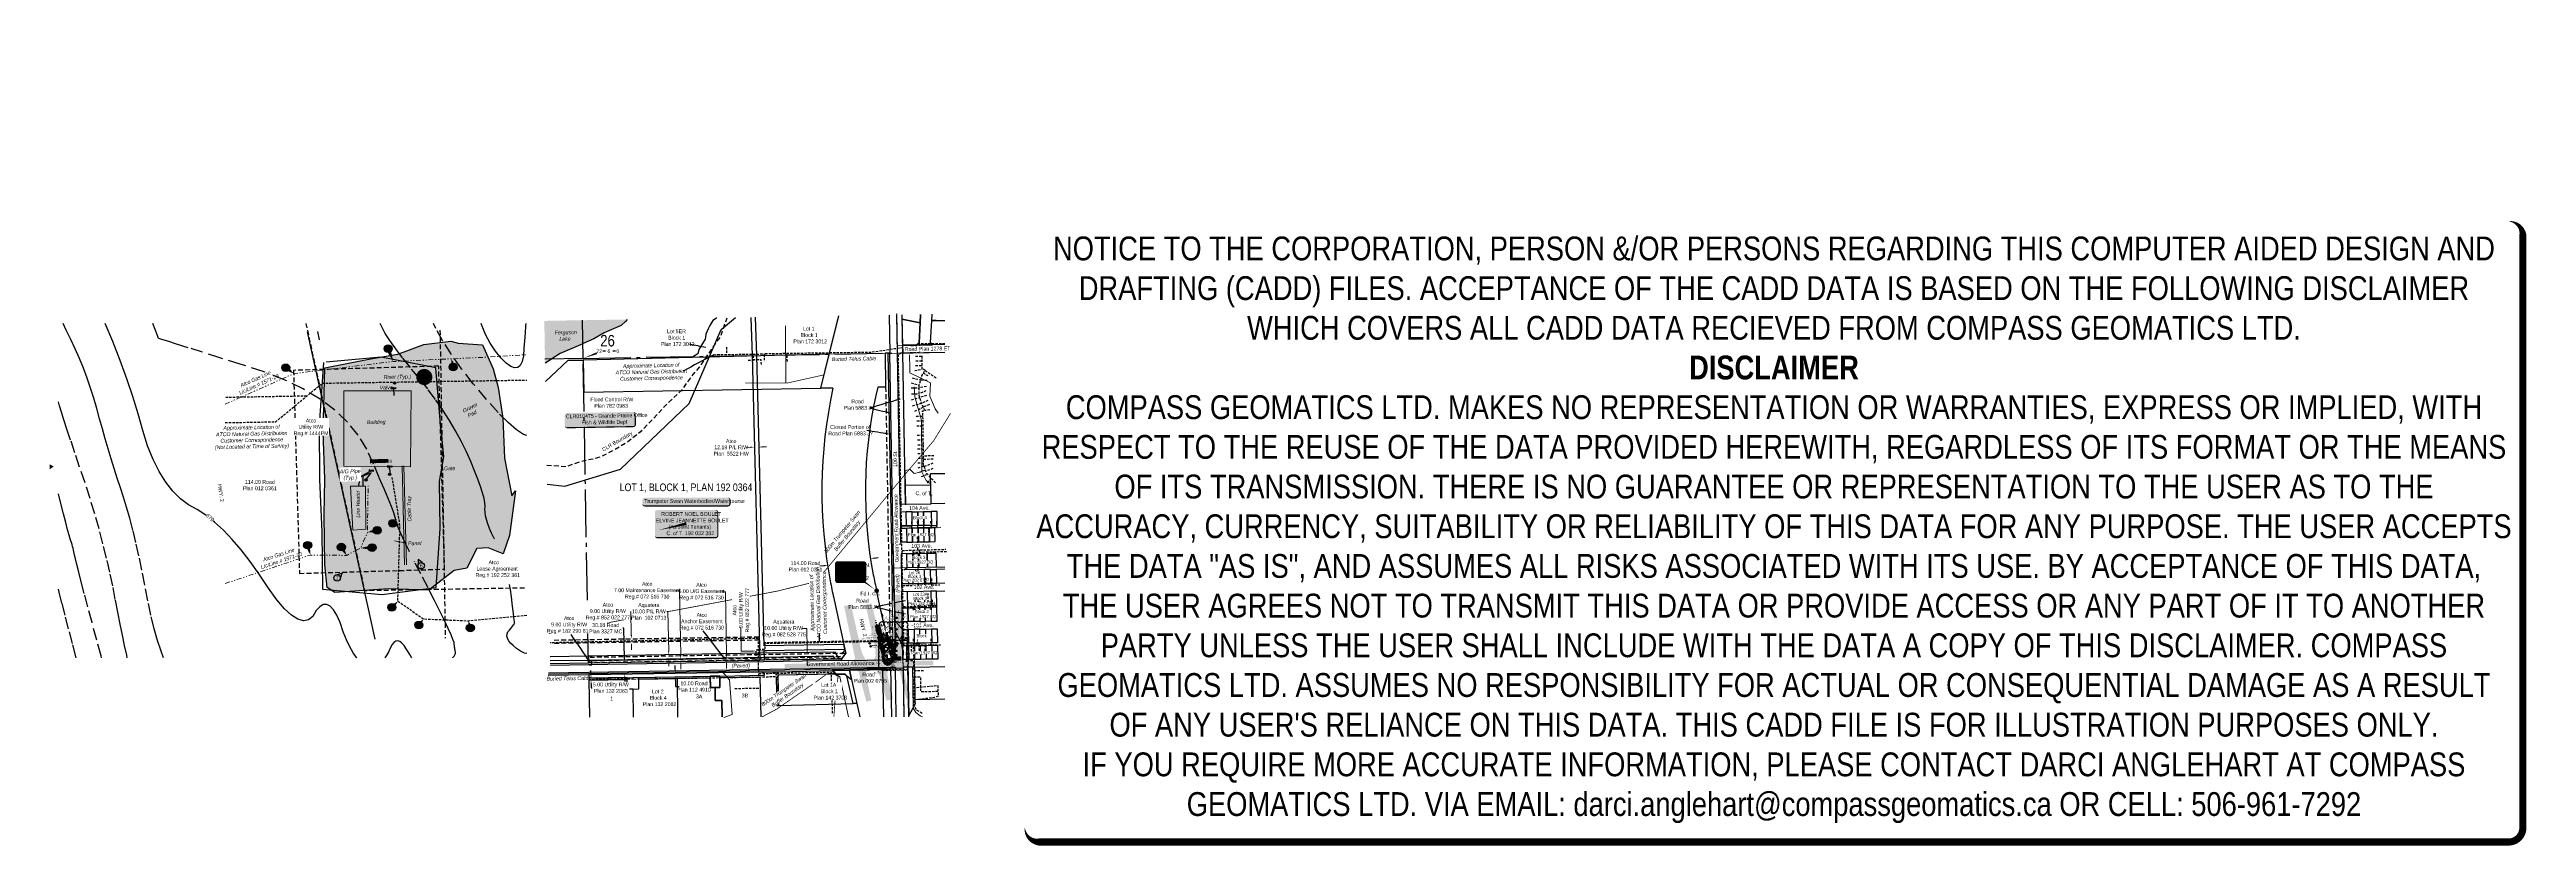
# Model space of a CAD drawing. Extents: x 74381 to 80879, y 6125508 to 6127598.
import ezdxf
from ezdxf.enums import TextEntityAlignment as Align

# ---------------------------------------------------------------- set-up
doc = ezdxf.new("R2010")
doc.units = 0
doc.header["$LTSCALE"] = 5
doc.header["$PDSIZE"] = 0.5
for name, pattern in [('CENTERLINEX33', [6.5, 2.5, -1, 0.5, -1, 0.5, -1]), ('DASHDOT2', [12.7, 6.35, -3.175, 0, -3.175]), ('DASHED2', [9.525, 6.35, -3.175]), ('foc-ACCESSROAD', [3.75, 2.5, -1.25]), ('foc-FLOWLINE', [3.75, 2.5, -1.25]), ('foc-QUARTERLINE', [33, 25, -3, 2, -3]), ('foc-TOPO', [1, 0.2, -0.8]), ('UG_PIPE', [1.875, 1.25, -0.625])]:
    doc.linetypes.add(name, pattern=pattern)
doc.layers.get('Defpoints').update_dxf_attribs({"color": 9})
for name, color, linetype in [('10', 1, 'Continuous'), ('35', 37, 'Continuous'), ('9', 3, 'Continuous'), ('AS-FENCE-DASH', 48, 'foc-FENCE-DASH'), ('AS-OWNER', 7, 'Continuous'), ('AS-PIPE-AG', 44, 'Continuous'), ('AS-PIPE-UG', 44, 'UG_PIPE'), ('AS-PIPE-UG-T', 44, 'Continuous'), ('AS-POWER-BURIED-ATCO PIPELINES', 241, 'foc-POWER_BURIED'), ('AS-POWER-OH-ATCO PIPELINES', 241, 'foc-OHPOWER'), ('AS-ROADS', 254, 'Continuous'), ('AS-SURFACE IMPACT', 7, 'Continuous'), ('AS-SYMBOL', 7, 'Continuous'), ('AS-UNDERLAY-H', 141, 'Continuous'), ('AS-WILDLIFE', 131, 'DASHDOT2'), ('C-AR', 13, 'foc-ACCESSROAD'), ('C-EZE', 13, 'foc-FLOWLINE'), ('C-RW', 13, 'Continuous'), ('C-SYMBOL', 7, 'Continuous'), ('CG-NOTES', 7, 'Continuous'), ('Contour_Line_Intermediate', 8, 'DASHED2'), ('Contour_Line_Major', 7, 'Continuous'), ('DETAIL-T', 7, 'Continuous'), ('F-EZE', 190, 'foc-FLOWLINE'), ('L-DETAIL-T', 3, 'Continuous'), ('L-MON', 1, 'Continuous'), ('L-ROAD-T', 7, 'Continuous'), ('L-SECLBL', 7, 'Continuous'), ('L-SECQ', 8, 'foc-QUARTERLINE'), ('L-TITLEDB', 4, 'Continuous'), ('L-TITLEDB-T', 4, 'Continuous'), ('P-ELEVATION', 7, 'Continuous'), ('PROPOSED-SCOPE', 240, 'Continuous'), ('T-GENERAL', 48, 'foc-TOPO'), ('T-WATER', 160, 'Continuous'), ('T-WATER-H', 133, 'Continuous')]:
    doc.layers.add(name, color=color, linetype=linetype)
for name, color, linetype, lineweight in [('3D-CONTOURS', 7, 'Continuous', 0), ('AS-ROUTEMAP', 35, 'Continuous', 0), ('C-AR-T', 13, 'Continuous', 9), ('C-EZE-T', 13, 'Continuous', 9), ('C-RW-T', 13, 'Continuous', 9), ('EXISTING PIPE (EXIST OR HP)', 240, 'CENTERLINEX33', 20), ('F-EZE-T', 190, 'Continuous', 9), ('T-TEXT', 48, 'Continuous', 18)]:
    doc.layers.add(name, color=color, linetype=linetype, lineweight=lineweight)
doc.layers.add('AS-TELUS-ATCO PIPELINES', color=7, linetype='foc-TEL', lineweight=9, true_color=0xff9c38)
doc.layers.add('DISCLAIMER', color=7, linetype='Continuous', plot=False)
doc.styles.add('175L', font='ARIALN.TTF', dxfattribs={"height": 20})
doc.styles.add('240', font='ARIALN.TTF', dxfattribs={"height": 30})
doc.styles.add('80', font='ARIALN.TTF', dxfattribs={"height": 10})
doc.styles.add('80CG', font='ARIALN.TTF', dxfattribs={"height": 10})
doc.styles.add('80L', font='ARIALN.TTF', dxfattribs={"height": 10})
doc.styles.add('80LS', font='ARIALNI.TTF', dxfattribs={"height": 10})
doc.styles.add('DESCRIPTION', font='ARIALN.TTF', dxfattribs={"height": 2.5})
doc.styles.add('ELEVATION', font='ARIALN.TTF', dxfattribs={"height": 2.5})
doc.styles.add('foc-LtypeFont', font='ARIALN.TTF', dxfattribs={"height": 7.35})
doc.styles.add('POINTNUMBER', font='ARIALN.TTF', dxfattribs={"height": 2.5})
doc.styles.add('SIMPLEX', font='ARIALN.TTF')
doc.styles.get("Standard").update_dxf_attribs({"font": 'ARIALN.TTF'})
doc.linetypes.add('foc-FENCE-DASH', pattern='A,0.5,-0.5,1,-0.5,1,-0.5,1,-0.5,1,-0.5,["X",foc-LtypeFont,S=0.2,R=0,X=-0.625,Y=-0.75],-0.5', length=7.5)
doc.linetypes.add('foc-OHPOWER', pattern='A,10,-1,["O/P",foc-LtypeFont,S=0.2,R=0,X=-0.5,Y=-0.75],-3.25', length=14.25)
doc.linetypes.add('foc-POWER_BURIED', pattern='A,10,-1,["P",foc-LtypeFont,S=0.2,R=0,X=-0.425,Y=-0.75],-2', length=13)
doc.linetypes.add('foc-TEL', pattern='A,2,-1,["T",foc-LtypeFont,S=0.2,R=0,X=-0.425,Y=-0.75],-1.24,8', length=12.24)
doc.dimstyles.new('Compass 5 000', dxfattribs={"dimscale": 5, "dimtxt": 9, "dimasz": 2, "dimexe": 0.2, "dimexo": 0.0625, "dimgap": 0.5, "dimtad": 0, "dimtih": 1, "dimtoh": 1, "dimzin": 0, "dimdsep": 46, "dimtxsty": '80CG', "dimcen": 0.1, "dimse1": 1, "dimse2": 1, "dimclrd": 256, "dimclrt": 256, "dimaunit": 1, "dimadec": 4, "dimazin": 0, "dimtfac": 0.06, "dimtofl": 0, "dimtmove": 0, "dimatfit": 1, "dimfxl": 0.2, "dimtolj": 1, "dimtzin": 0, "dimlwd": -1, "dimarcsym": 0})

# ---------------------------------------------------------------- blocks, each defined once
blk = doc.blocks.new('fdia')
at = {"color": 255, "const_width": 1}
blk.add_lwpolyline([(-0.5, 0, 1), (0.5, 0, 1)], format="xyb", close=True, dxfattribs=at)
blk = doc.blocks.new('Fdiaa')
blk.add_blockref('fdia', (0, 0))
blk = doc.blocks.new('fdib')
at = {"color": 1, "const_width": 1.6}
blk.add_lwpolyline([(-0.4, 0, 1), (0.4, 0, 1)], format="xyb", close=True, dxfattribs=at)
at = {"color": 1}
blk.add_circle((0, 0), 0.8, dxfattribs=at)
blk = doc.blocks.new('Fdibb')
blk.add_blockref('fdib', (0, 0))
blk = doc.blocks.new('fdicc')
for name in ['Fdibb', 'Fdiaa']:
    blk.add_blockref(name, (0, 0))
blk = doc.blocks.new('FDI')
blk.add_blockref('fdicc', (0, 0))
blk = doc.blocks.new('*D431')
at = {"layer": 'L-TITLEDB', "transparency": 16777216}
for p, q in [((75801.6, 6125957.5), (75801.4, 6125967.5)), ((75802, 6125932.5), (75802.2, 6125922.5)), ((75802.2, 6125922.5), (75812.2, 6125922.5))]:
    blk.add_line(p, q, dxfattribs=at)
for points in [[(75803.2, 6125957.5), (75799.9, 6125957.5), (75801.7, 6125947.5)], [(75803.7, 6125932.5), (75800.3, 6125932.5), (75801.8, 6125942.5)]]:
    blk.add_solid(points, dxfattribs=at)
at = {"layer": 'L-TITLEDB', "transparency": 16777216, "insert": (75853.8, 6125922.5), "char_height": 10, "attachment_point": 5, "style": '80CG', "bg_fill": 3, "box_fill_scale": 1.1, "bg_fill_color": 256, "bg_fill_true_color": 13158600, "bg_fill_transparency": 0}
blk.add_mtext('\\A1;5.00 Utility R/W\\PPlan 132 2083', dxfattribs=at)
at = {"layer": 'Defpoints', "color": 0, "transparency": 16777216}
for p in [(75801.8, 6125942.5), (75847.4, 6125948.3), (75847.5, 6125943.3)]:
    blk.add_point(p, dxfattribs=at)
blk = doc.blocks.new('*D432')
at = {"layer": 'C-RW-T', "transparency": 16777216}
for p, q in [((76220, 6126553.8), (76210, 6126553.5)), ((76252.2, 6126554.6), (76262.2, 6126554.8))]:
    blk.add_line(p, q, dxfattribs=at)
for points in [[(76219.9, 6126555.4), (76220, 6126552.1), (76230, 6126554)], [(76252.1, 6126556.2), (76252.2, 6126552.9), (76242.2, 6126554.3)]]:
    blk.add_solid(points, dxfattribs=at)
at = {"layer": 'Defpoints', "color": 0, "transparency": 16777216}
for p in [(76230, 6126554), (76230, 6126552.4), (76242.2, 6126552.7)]:
    blk.add_point(p, dxfattribs=at)
at = {"layer": 'C-RW-T', "transparency": 16777216, "insert": (76169.5, 6126553.5), "char_height": 10, "attachment_point": 5, "style": '80CG'}
blk.add_mtext('\\A1;Atco\\P12.19 P/L R/W\\PPlan  5522 HW', dxfattribs=at)
blk = doc.blocks.new('*D433')
at = {"layer": 'C-RW-T', "transparency": 16777216}
for p, q in [((76003.7, 6126122.9), (75993.7, 6126122.9)), ((76005.5, 6126018.8), (76003.7, 6126122.9)), ((76006, 6125988.8), (76006.2, 6125978.8))]:
    blk.add_line(p, q, dxfattribs=at)
for points in [[(76007.1, 6126018.8), (76003.8, 6126018.8), (76005.6, 6126008.8)], [(76007.7, 6125988.8), (76004.3, 6125988.7), (76005.8, 6125998.8)]]:
    blk.add_solid(points, dxfattribs=at)
at = {"layer": 'Defpoints', "color": 0, "transparency": 16777216}
for p in [(75958.9, 6126008), (75959.1, 6125998), (76005.6, 6126008.8)]:
    blk.add_point(p, dxfattribs=at)
at = {"layer": 'C-RW-T', "transparency": 16777216, "insert": (75953.4, 6126122.9), "char_height": 10, "attachment_point": 5, "style": '80CG', "bg_fill": 3, "box_fill_scale": 1.1, "bg_fill_color": 256, "bg_fill_true_color": 13158600, "bg_fill_transparency": 0}
blk.add_mtext('\\A1;Aquatera\\P10.00 P/L R/W\\PPlan  102 0713', dxfattribs=at)
blk = doc.blocks.new('*D434')
at = {"layer": 'Defpoints', "color": 0, "transparency": 16777216}
for p in [(76421.8, 6126246.6), (76422.2, 6126244.2), (76534.6, 6126263.7)]:
    blk.add_point(p, dxfattribs=at)
at = {"layer": 'L-TITLEDB-T', "transparency": 16777216}
for p, q in [((76412.3, 6126242.7), (76402.4, 6126241.2)), ((76544.9, 6126262.7), (76554.8, 6126264.2))]:
    blk.add_line(p, q, dxfattribs=at)
for points in [[(76412.1, 6126244.3), (76412.6, 6126241), (76422.2, 6126244.2)], [(76544.7, 6126264.4), (76545.1, 6126261.1), (76535, 6126261.2)]]:
    blk.add_solid(points, dxfattribs=at)
at = {"layer": 'L-TITLEDB-T', "transparency": 16777216, "insert": (76364.5, 6126241.2), "char_height": 10, "attachment_point": 5, "style": '80CG'}
blk.add_mtext('\\A1;114.00 Road\\PPlan 012 0361', dxfattribs=at)
blk = doc.blocks.new('*U438')
h = blk.add_hatch(color=255)
edge = h.paths.add_edge_path()
edge.add_line((-109, -11.5), (109, -11.5))
edge.add_arc((109, -5.5), 6, 270, 360)
edge.add_line((115, -5.5), (115, 4))
edge.add_arc((109, 4), 6, 0, 90)
edge.add_line((109, 10), (-109, 10))
edge.add_arc((-109, 4), 6, 90, 180)
edge.add_line((-115, 4), (-115, -5.5))
edge.add_arc((-109, -5.5), 6, 180, 270)
at = {"color": 131, "flags": 128}
blk.add_lwpolyline([(-109, -11.5, 3, 3, 0), (109, -11.5, 3, 3, 0.414214), (115, -5.5, 3, 3, 0), (115, 4, 3, 0, 0.414214), (109, 10, 0, 0, 0), (-109, 10, 0, 0, 0.414214), (-115, 4, 0, 0, 0), (-115, -5.5, 0, 3, 0.414214)], format="xyseb", close=True, dxfattribs=at)
at = {"color": 131, "style": '80'}
blk.add_attdef('ENTER_TEXT_001', (-36, -5), '', height=10, dxfattribs=at)
blk = doc.blocks.new('L-SECLBL')
at = {"layer": '9', "color": 7}
for p, q in [((-5.1, -27.8), (-12.3, -27.8)), ((20.7, -27.8), (13.5, -27.8))]:
    blk.add_line(p, q, dxfattribs=at)
at = {"layer": '10', "color": 2, "style": 'SIMPLEX'}
blk.add_attdef('SEC', text='', height=30, dxfattribs=at).set_placement((0, 0), align=Align.MIDDLE)
at = {"layer": '10', "color": 5, "style": '80L'}
blk.add_attdef('TWP', text='', height=9.5, dxfattribs=at).set_placement((-14.4, -27.4), align=Align.MIDDLE_RIGHT)
blk.add_attdef('RGE', text='', height=9.5, dxfattribs=at).set_placement((3.6, -27.4), align=Align.MIDDLE_CENTER)
blk.add_attdef('MER', text='', height=9.5, dxfattribs=at).set_placement((23.2, -27.4), align=Align.MIDDLE_LEFT)
blk = doc.blocks.new('*D439')
at = {"layer": 'Defpoints', "color": 0, "transparency": 16777216}
for p in [(75832.2, 6125987.9), (75889.8, 6125988.8), (75832.6, 6125957.7)]:
    blk.add_point(p, dxfattribs=at)
at = {"layer": 'L-TITLEDB', "transparency": 16777216}
for p, q in [((75888.3, 6126078.6), (75878.3, 6126078.6)), ((75889.6, 6125998.8), (75888.3, 6126078.6)), ((75890.4, 6125948.6), (75890.6, 6125938.6))]:
    blk.add_line(p, q, dxfattribs=at)
for points in [[(75891.3, 6125998.8), (75888, 6125998.8), (75889.8, 6125988.8)], [(75892.1, 6125948.7), (75888.8, 6125948.6), (75890.3, 6125958.6)]]:
    blk.add_solid(points, dxfattribs=at)
at = {"layer": 'L-TITLEDB', "transparency": 16777216, "insert": (75840.2, 6126078.6), "char_height": 10, "attachment_point": 5, "style": '80CG', "bg_fill": 3, "box_fill_scale": 1.1, "bg_fill_color": 256, "bg_fill_true_color": 13158600, "bg_fill_transparency": 0}
blk.add_mtext('\\A1;30.18 Road \\PPlan 3327 MC', dxfattribs=at)
blk = doc.blocks.new('*D441')
at = {"layer": 'Defpoints', "color": 0, "transparency": 16777216}
for p in [(76022.7, 6125960.8), (76085.7, 6125961.8), (76085.8, 6125952.2)]:
    blk.add_point(p, dxfattribs=at)
at = {"layer": 'L-TITLEDB', "transparency": 16777216}
for p, q in [((76022.6, 6125970.8), (76022.4, 6125980.8)), ((76023.1, 6125941.2), (76023.3, 6125925.5)), ((76023.3, 6125925.5), (76033.3, 6125925.5))]:
    blk.add_line(p, q, dxfattribs=at)
for points in [[(76024.2, 6125970.8), (76020.9, 6125970.7), (76022.7, 6125960.8)], [(76024.7, 6125941.2), (76021.4, 6125941.2), (76022.9, 6125951.2)]]:
    blk.add_solid(points, dxfattribs=at)
at = {"layer": 'L-TITLEDB', "transparency": 16777216, "insert": (76072, 6125925.5), "char_height": 10, "attachment_point": 5, "style": '80CG'}
blk.add_mtext('\\A1;10.00 Road\\PPlan 112 4910', dxfattribs=at)
blk = doc.blocks.new('*U430')
at = {"layer": 'CG-NOTES', "color": 182}
blk.add_lwpolyline([(8, -1), (14, 12), (1, 8)], dxfattribs=at)
blk.add_circle((0, 0), 8.49, dxfattribs=at)
at = {"color": 182, "style": '80L'}
blk.add_attdef('#', text='', height=10, dxfattribs=at).set_placement((0, 0), align=Align.MIDDLE_CENTER)
blk = doc.blocks.new('*U428')
at = {"layer": 'CG-NOTES', "color": 182}
blk.add_lwpolyline([(0, 8), (-13, 13), (-8, 0)], dxfattribs=at)
blk.add_circle((0, 0), 8.49, dxfattribs=at)
at = {"color": 182, "style": '80L'}
blk.add_attdef('#', text='', height=10, dxfattribs=at).set_placement((0, 0), align=Align.MIDDLE_CENTER)
blk = doc.blocks.new('*U429')
at = {"layer": 'CG-NOTES', "color": 182}
blk.add_lwpolyline([(0, -8), (12, -13), (8, 0)], dxfattribs=at)
blk.add_circle((0, 0), 8.49, dxfattribs=at)
at = {"color": 182, "style": '80L'}
blk.add_attdef('#', text='', height=10, dxfattribs=at).set_placement((0, 0), align=Align.MIDDLE_CENTER)
blk = doc.blocks.new('A$C21424DCD')
h = blk.add_hatch(color=48)
h.dxf.hatch_style = 1
edge = h.paths.add_edge_path()
edge.add_arc((7, 7), 3.41, 0, 360)
at = {"color": 48}
for p, q in [((3, 7), (0, 7)), ((3, 9), (1, 10)), ((3, 5), (1, 3)), ((5, 11), (3, 13)), ((5, 3), (3, 1)), ((7, 11), (7, 14)), ((7, 3), (7, 0)), ((9, 11), (10, 13)), ((9, 3), (10, 1)), ((11, 9), (13, 10)), ((11, 7), (14, 7)), ((11, 5), (13, 3))]:
    blk.add_line(p, q, dxfattribs=at)
blk.add_circle((7, 7), 3.41, dxfattribs=at)
blk = doc.blocks.new('VALVE')
h = blk.add_hatch(color=255)
h.dxf.hatch_style = 1
edge = h.paths.add_edge_path()
edge.add_line((-0.3, 0.2), (-1.2, 0.6))
edge.add_line((-1.2, 0.6), (-1.2, -0.6))
edge.add_line((-1.2, -0.6), (-0.3, -0.2))
edge.add_arc((0, 0), 0.411, 215.8775, 324.1225)
edge.add_line((0.3, -0.2), (1.2, -0.6))
edge.add_line((1.2, -0.6), (1.2, 0.6))
edge.add_line((1.2, 0.6), (0.3, 0.2))
edge.add_arc((0, 0), 0.411, 35.8775, 144.1225)
at = {"color": 48}
for p, q in [((-1.1, 0.4), (-1.1, -0.4)), ((-0.3, 0.1), (-1.1, 0.4)), ((0.3, 0.1), (1.1, 0.4)), ((1.1, 0.4), (1.1, -0.4)), ((-1.1, -0.4), (-0.3, -0.1)), ((1.1, -0.4), (0.3, -0.1))]:
    blk.add_line(p, q, dxfattribs=at)
for radius in [0.311, 0.11]:
    blk.add_circle((0, 0), radius, dxfattribs=at)
blk = doc.blocks.new('riser')
h = blk.add_hatch(color=255)
h.dxf.hatch_style = 1
edge = h.paths.add_edge_path()
edge.add_arc((0, 0), 0.7, 0, 360)
blk.add_hatch(color=48).paths.add_polyline_path([(0.6, -0.2), (-0.6, -0.2, 0.774597)])
at = {"color": 48}
blk.add_line((-0.6, -0.2), (0.6, -0.2), dxfattribs=at)
blk.add_circle((0, 0), 0.6, dxfattribs=at)
blk = doc.blocks.new('*U476')
h = blk.add_hatch(color=59)
edge = h.paths.add_edge_path()
edge.add_line((-76.5, -37), (76.5, -37))
edge.add_arc((76.5, -31), 6, 270, 360)
edge.add_line((82.5, -31), (82.5, 29.5))
edge.add_arc((76.5, 29.5), 6, 0, 90)
edge.add_line((76.5, 35.5), (-76.5, 35.5))
edge.add_arc((-76.5, 29.5), 6, 90, 180)
edge.add_line((-82.5, 29.5), (-82.5, -31))
edge.add_arc((-76.5, -31), 6, 180, 270)
at = {"color": 1, "flags": 128}
blk.add_lwpolyline([(-76.5, -37, 3, 3, 0), (76.5, -37, 3, 3, 0.414214), (82.5, -31, 3, 3, 0), (82.5, 29.5, 3, 0, 0.414214), (76.5, 35.5, 0, 0, 0), (-76.5, 35.5, 0, 0, 0.414214), (-82.5, 29.5, 0, 0, 0), (-82.5, -31, 0, 3, 0.414214)], format="xyseb", close=True, dxfattribs=at)
blk.add_lwpolyline([(-72.5, -17, 0, 7.5, 0), (0, 0, 0, 0, 0)], format="xyseb", dxfattribs=at)
at = {"color": 1, "style": '80'}
blk.add_attdef('ENTER_TEXT_001', (-36, -5), '', height=10, dxfattribs=at)
blk = doc.blocks.new('*U477')
h = blk.add_hatch(color=254)
edge = h.paths.add_edge_path()
edge.add_line((-34, -28.5), (34, -28.5))
edge.add_arc((34, -22.5), 6, 270, 360)
edge.add_line((40, -22.5), (40, 21))
edge.add_arc((34, 21), 6, 0, 90)
edge.add_line((34, 27), (-34, 27))
edge.add_arc((-34, 21), 6, 90, 180)
edge.add_line((-40, 21), (-40, -22.5))
edge.add_arc((-34, -22.5), 6, 180, 270)
at = {"color": 1, "flags": 128}
blk.add_lwpolyline([(-34, -28.5, 3, 3, 0), (34, -28.5, 3, 3, 0.414214), (40, -22.5, 3, 3, 0), (40, 21, 3, 0, 0.414214), (34, 27, 0, 0, 0), (-34, 27, 0, 0, 0.414214), (-40, 21, 0, 0, 0), (-40, -22.5, 0, 3, 0.414214)], format="xyseb", close=True, dxfattribs=at)
blk.add_lwpolyline([(64.7, -47.4, 0, 10, 0), (0, 0, 5, 5, 0)], format="xyseb", dxfattribs=at)
at = {"color": 1, "style": '80'}
blk.add_attdef('ENTER_TEXT_001', (-36, -5), '', height=10, dxfattribs=at)
blk = doc.blocks.new('RP')
at = {"layer": '35', "color": 3}
blk.add_circle((0, 0), 10, dxfattribs=at)
at = {"layer": '35', "color": 3, "style": '80'}
blk.add_attdef('RP_001', (-32, 6), '', height=10, dxfattribs=at)
blk = doc.blocks.new('*U481')
h = blk.add_hatch(color=254)
edge = h.paths.add_edge_path()
edge.add_line((-34, -28), (34, -28))
edge.add_arc((34, -22), 6, 270, 360)
edge.add_line((40, -22), (40, 21))
edge.add_arc((34, 21), 6, 0, 90)
edge.add_line((34, 27), (-34, 27))
edge.add_arc((-34, 21), 6, 90, 180)
edge.add_line((-40, 21), (-40, -22))
edge.add_arc((-34, -22), 6, 180, 270)
at = {"color": 1, "flags": 128}
blk.add_lwpolyline([(-106, 74, 0, 10, 0), (0, 0, 5, 5, 0)], format="xyseb", dxfattribs=at)
blk.add_lwpolyline([(-34, -28, 3, 3, 0), (34, -28, 3, 3, 0.414214), (40, -22, 3, 3, 0), (40, 21, 3, 0, 0.414214), (34, 27, 0, 0, 0), (-34, 27, 0, 0, 0.414214), (-40, 21, 0, 0, 0), (-40, -22, 0, 3, 0.414214)], format="xyseb", close=True, dxfattribs=at)
at = {"color": 1, "style": '80'}
blk.add_attdef('ENTER_TEXT_001', (-36, -5), '', height=10, dxfattribs=at)
blk = doc.blocks.new('*U483')
at = {"layer": 'P-ELEVATION'}
h = blk.add_hatch(color=111, dxfattribs=at)
h.dxf.hatch_style = 1
edge = h.paths.add_edge_path()
edge.add_ellipse((0, 0), major_axis=(-10.6, 0), ratio=0.938979, start_angle=0, end_angle=360)
at = {"layer": 'P-ELEVATION', "color": 7, "flags": 128}
blk.add_lwpolyline([(0, 0, 12.5, 0, 0), (-23, -4, 0, 0, 0)], format="xyseb", dxfattribs=at)
at = {"layer": 'P-ELEVATION', "color": 7}
blk.add_ellipse((0, 0), major_axis=(-10.6, 0), ratio=0.938979, dxfattribs=at)
at = {"layer": 'P-ELEVATION', "style": '80'}
blk.add_attdef('ELEVATION', text='', height=10, dxfattribs=at).set_placement((0, 0), align=Align.MIDDLE_CENTER)
blk = doc.blocks.new('*U484')
at = {"layer": 'P-ELEVATION'}
h = blk.add_hatch(color=111, dxfattribs=at)
h.dxf.hatch_style = 1
edge = h.paths.add_edge_path()
edge.add_ellipse((0, 0), major_axis=(-10.6, 0), ratio=0.938979, start_angle=0, end_angle=360)
at = {"layer": 'P-ELEVATION', "color": 7, "flags": 128}
blk.add_lwpolyline([(0, 0, 12.5, 0, 0), (-20, 0, 0, 0, 0)], format="xyseb", dxfattribs=at)
at = {"layer": 'P-ELEVATION', "color": 7}
blk.add_ellipse((0, 0), major_axis=(-10.6, 0), ratio=0.938979, dxfattribs=at)
at = {"layer": 'P-ELEVATION', "style": '80'}
blk.add_attdef('ELEVATION', text='', height=10, dxfattribs=at).set_placement((0, 0), align=Align.MIDDLE_CENTER)
blk = doc.blocks.new('*U485')
at = {"layer": 'P-ELEVATION'}
h = blk.add_hatch(color=111, dxfattribs=at)
h.dxf.hatch_style = 1
edge = h.paths.add_edge_path()
edge.add_ellipse((0, 0), major_axis=(-10.6, 0), ratio=0.938979, start_angle=0, end_angle=360)
at = {"layer": 'P-ELEVATION', "color": 7, "flags": 128}
blk.add_lwpolyline([(0, 0, 12.5, 0, 0), (-24, 7, 0, 0, 0)], format="xyseb", dxfattribs=at)
at = {"layer": 'P-ELEVATION', "color": 7}
blk.add_ellipse((0, 0), major_axis=(-10.6, 0), ratio=0.938979, dxfattribs=at)
at = {"layer": 'P-ELEVATION', "style": '80'}
blk.add_attdef('ELEVATION', text='', height=10, dxfattribs=at).set_placement((0, 0), align=Align.MIDDLE_CENTER)
blk = doc.blocks.new('*U486')
at = {"layer": 'P-ELEVATION'}
h = blk.add_hatch(color=111, dxfattribs=at)
h.dxf.hatch_style = 1
edge = h.paths.add_edge_path()
edge.add_ellipse((0, 0), major_axis=(-10.6, 0), ratio=0.938979, start_angle=0, end_angle=360)
at = {"layer": 'P-ELEVATION', "color": 7, "flags": 128}
blk.add_lwpolyline([(0, 0, 12.5, 0, 0), (-26, 0, 0, 0, 0)], format="xyseb", dxfattribs=at)
at = {"layer": 'P-ELEVATION', "color": 7}
blk.add_ellipse((0, 0), major_axis=(-10.6, 0), ratio=0.938979, dxfattribs=at)
at = {"layer": 'P-ELEVATION', "style": '80'}
blk.add_attdef('ELEVATION', text='', height=10, dxfattribs=at).set_placement((0, 0), align=Align.MIDDLE_CENTER)
blk = doc.blocks.new('*U487')
at = {"layer": 'P-ELEVATION'}
h = blk.add_hatch(color=111, dxfattribs=at)
h.dxf.hatch_style = 1
edge = h.paths.add_edge_path()
edge.add_ellipse((0, 0), major_axis=(-10.6, 0), ratio=0.938979, start_angle=0, end_angle=360)
at = {"layer": 'P-ELEVATION', "color": 7, "flags": 128}
blk.add_lwpolyline([(0, 0, 12.5, 0, 0), (-26, -1, 0, 0, 0)], format="xyseb", dxfattribs=at)
at = {"layer": 'P-ELEVATION', "color": 7}
blk.add_ellipse((0, 0), major_axis=(-10.6, 0), ratio=0.938979, dxfattribs=at)
at = {"layer": 'P-ELEVATION', "style": '80'}
blk.add_attdef('ELEVATION', text='', height=10, dxfattribs=at).set_placement((0, 0), align=Align.MIDDLE_CENTER)
blk = doc.blocks.new('*D488')
at = {"layer": 'C-EZE-T', "transparency": 16777216}
for p, q in [((76034.3, 6126176.9), (76024.3, 6126176.9)), ((76037, 6126008.2), (76034.3, 6126176.9)), ((76037.5, 6125981.2), (76037.6, 6125971.2))]:
    blk.add_line(p, q, dxfattribs=at)
for points in [[(76038.7, 6126008.2), (76035.3, 6126008.2), (76037.2, 6125998.2)], [(76039.1, 6125981.2), (76035.8, 6125981.2), (76037.3, 6125991.2)]]:
    blk.add_solid(points, dxfattribs=at)
at = {"layer": 'Defpoints', "color": 0, "transparency": 16777216}
for p in [(76037.2, 6125998.2), (76122.2, 6125999.6), (76122.3, 6125992.6)]:
    blk.add_point(p, dxfattribs=at)
at = {"layer": 'C-EZE-T', "transparency": 16777216, "insert": (75949.1, 6126176.9), "char_height": 10, "attachment_point": 5, "style": '80CG'}
blk.add_mtext('\\A1;Atco\\P7.00 Maintenance Easement\\PReg.# 072 516 730', dxfattribs=at)
blk = doc.blocks.new('*D489')
at = {"layer": 'C-EZE-T', "transparency": 16777216}
for p, q in [((76154.2, 6126174.4), (76144.2, 6126174.4)), ((76156.9, 6126009.1), (76154.2, 6126174.4)), ((76157.3, 6125983.3), (76157.5, 6125973.3))]:
    blk.add_line(p, q, dxfattribs=at)
for points in [[(76158.6, 6126009.2), (76155.2, 6126009.1), (76157.1, 6125999.1)], [(76159, 6125983.3), (76155.7, 6125983.3), (76157.2, 6125993.3)]]:
    blk.add_solid(points, dxfattribs=at)
at = {"layer": 'Defpoints', "color": 0, "transparency": 16777216}
for p in [(76157.1, 6125999.1), (76250.1, 6126000.7), (76250.2, 6125994.8)]:
    blk.add_point(p, dxfattribs=at)
at = {"layer": 'C-EZE-T', "transparency": 16777216, "insert": (76091.6, 6126174.4), "char_height": 10, "attachment_point": 5, "style": '80CG'}
blk.add_mtext('\\A1;Atco\\P6.00 U/G Easement\\PReg.# 072 516 730', dxfattribs=at)
blk = doc.blocks.new('*D490')
at = {"layer": 'Defpoints', "color": 0, "transparency": 16777216}
for p in [(76280, 6126010.4), (76280.1, 6126000.7), (76368.9, 6126011.8)]:
    blk.add_point(p, dxfattribs=at)
at = {"layer": 'F-EZE-T', "transparency": 16777216}
for p, q in [((76367.8, 6126077.6), (76357.8, 6126077.6)), ((76368.7, 6126021.8), (76367.8, 6126077.6)), ((76369.2, 6125992.1), (76369.3, 6125982.1))]:
    blk.add_line(p, q, dxfattribs=at)
for points in [[(76370.4, 6126021.8), (76367, 6126021.8), (76368.9, 6126011.8)], [(76370.8, 6125992.2), (76367.5, 6125992.1), (76369, 6126002.1)]]:
    blk.add_solid(points, dxfattribs=at)
at = {"layer": 'F-EZE-T', "transparency": 16777216, "insert": (76307.3, 6126077.6), "char_height": 10, "attachment_point": 5, "style": '80CG'}
blk.add_mtext('\\A1;Aquatera\\P10.00 Utility R/W\\PReg.# 082 528 775', dxfattribs=at)
blk = doc.blocks.new('*D491')
at = {"layer": 'C-EZE-T', "transparency": 16777216}
for p, q in [((75906.5, 6126122.2), (75896.5, 6126122.2)), ((75907.5, 6126060.9), (75906.5, 6126122.2)), ((75908, 6126031.9), (75908.1, 6126021.9))]:
    blk.add_line(p, q, dxfattribs=at)
for points in [[(75909.2, 6126061), (75905.8, 6126060.9), (75907.7, 6126050.9)], [(75909.6, 6126032), (75906.3, 6126031.9), (75907.8, 6126041.9)]]:
    blk.add_solid(points, dxfattribs=at)
at = {"layer": 'Defpoints', "color": 0, "transparency": 16777216}
for p in [(75895.7, 6126050.7), (75895.9, 6126041.7), (75907.7, 6126050.9)]:
    blk.add_point(p, dxfattribs=at)
at = {"layer": 'C-EZE-T', "transparency": 16777216, "insert": (75846, 6126122.2), "char_height": 10, "attachment_point": 5, "style": '80CG', "bg_fill": 3, "box_fill_scale": 1.1, "bg_fill_color": 256, "bg_fill_true_color": 13158600, "bg_fill_transparency": 0}
blk.add_mtext('\\A1;Atco\\P9.00 Utility R/W\\PReg.# 852 022 777', dxfattribs=at)
blk = doc.blocks.new('*U492')
h = blk.add_hatch(color=255)
edge = h.paths.add_edge_path()
edge.add_line((-86.5, -20), (86.5, -20))
edge.add_arc((86.5, -14), 6, 270, 360)
edge.add_line((92.5, -14), (92.5, 12.5))
edge.add_arc((86.5, 12.5), 6, 0, 90)
edge.add_line((86.5, 18.5), (-86.5, 18.5))
edge.add_arc((-86.5, 12.5), 6, 90, 180)
edge.add_line((-92.5, 12.5), (-92.5, -14))
edge.add_arc((-86.5, -14), 6, 180, 270)
at = {"color": 44, "flags": 128}
blk.add_lwpolyline([(-86.5, -20, 3, 3, 0), (86.5, -20, 3, 3, 0.414214), (92.5, -14, 3, 3, 0), (92.5, 12.5, 3, 0, 0.414214), (86.5, 18.5, 0, 0, 0), (-86.5, 18.5, 0, 0, 0.414214), (-92.5, 12.5, 0, 0, 0), (-92.5, -14, 0, 3, 0.414214)], format="xyseb", close=True, dxfattribs=at)
at = {"color": 44, "style": '80'}
blk.add_attdef('ENTER_TEXT_001', (-36, -5), '', height=10, dxfattribs=at)
blk = doc.blocks.new('*U494')
at = {"layer": 'P-ELEVATION'}
h = blk.add_hatch(color=111, dxfattribs=at)
h.dxf.hatch_style = 1
edge = h.paths.add_edge_path()
edge.add_ellipse((0, 0), major_axis=(-10.6, 0), ratio=0.938979, start_angle=0, end_angle=360)
at = {"layer": 'P-ELEVATION', "color": 7, "flags": 128}
blk.add_lwpolyline([(0, 0, 12.5, 0, 0), (-16, -21, 0, 0, 0)], format="xyseb", dxfattribs=at)
at = {"layer": 'P-ELEVATION', "color": 7}
blk.add_ellipse((0, 0), major_axis=(-10.6, 0), ratio=0.938979, dxfattribs=at)
at = {"layer": 'P-ELEVATION', "style": '80'}
blk.add_attdef('ELEVATION', text='', height=10, dxfattribs=at).set_placement((0, 0), align=Align.MIDDLE_CENTER)
blk = doc.blocks.new('*U495')
at = {"layer": 'P-ELEVATION'}
h = blk.add_hatch(color=111, dxfattribs=at)
h.dxf.hatch_style = 1
edge = h.paths.add_edge_path()
edge.add_ellipse((0, 0), major_axis=(-10.6, 0), ratio=0.938979, start_angle=0, end_angle=360)
at = {"layer": 'P-ELEVATION', "color": 7, "flags": 128}
blk.add_lwpolyline([(0, 0, 12.5, 0, 0), (7, 20, 0, 0, 0)], format="xyseb", dxfattribs=at)
at = {"layer": 'P-ELEVATION', "color": 7}
blk.add_ellipse((0, 0), major_axis=(-10.6, 0), ratio=0.938979, dxfattribs=at)
at = {"layer": 'P-ELEVATION', "style": '80'}
blk.add_attdef('ELEVATION', text='', height=10, dxfattribs=at).set_placement((0, 0), align=Align.MIDDLE_CENTER)
blk = doc.blocks.new('*U496')
at = {"layer": 'P-ELEVATION'}
h = blk.add_hatch(color=111, dxfattribs=at)
h.dxf.hatch_style = 1
edge = h.paths.add_edge_path()
edge.add_ellipse((0, 0), major_axis=(-10.6, 0), ratio=0.938979, start_angle=0, end_angle=360)
at = {"layer": 'P-ELEVATION', "color": 7, "flags": 128}
blk.add_lwpolyline([(0, 0, 12.5, 0, 0), (12, 20, 0, 0, 0)], format="xyseb", dxfattribs=at)
at = {"layer": 'P-ELEVATION', "color": 7}
blk.add_ellipse((0, 0), major_axis=(-10.6, 0), ratio=0.938979, dxfattribs=at)
at = {"layer": 'P-ELEVATION', "style": '80'}
blk.add_attdef('ELEVATION', text='', height=10, dxfattribs=at).set_placement((0, 0), align=Align.MIDDLE_CENTER)
blk = doc.blocks.new('*U501')
at = {"layer": 'P-ELEVATION'}
h = blk.add_hatch(color=111, dxfattribs=at)
h.dxf.hatch_style = 1
edge = h.paths.add_edge_path()
edge.add_ellipse((0, 0), major_axis=(-10.6, 0), ratio=0.938979, start_angle=0, end_angle=360)
at = {"layer": 'P-ELEVATION', "color": 7, "flags": 128}
blk.add_lwpolyline([(0, 0, 12.5, 0, 0), (21, 11, 0, 0, 0)], format="xyseb", dxfattribs=at)
at = {"layer": 'P-ELEVATION', "color": 7}
blk.add_ellipse((0, 0), major_axis=(-10.6, 0), ratio=0.938979, dxfattribs=at)
at = {"layer": 'P-ELEVATION', "style": '80'}
blk.add_attdef('ELEVATION', text='', height=10, dxfattribs=at).set_placement((0, 0), align=Align.MIDDLE_CENTER)
blk = doc.blocks.new('*U502')
at = {"layer": 'P-ELEVATION'}
h = blk.add_hatch(color=111, dxfattribs=at)
h.dxf.hatch_style = 1
edge = h.paths.add_edge_path()
edge.add_ellipse((0, 0), major_axis=(-10.6, 0), ratio=0.938979, start_angle=0, end_angle=360)
at = {"layer": 'P-ELEVATION', "color": 7, "flags": 128}
blk.add_lwpolyline([(0, 0, 12.5, 0, 0), (13, 14, 0, 0, 0)], format="xyseb", dxfattribs=at)
at = {"layer": 'P-ELEVATION', "color": 7}
blk.add_ellipse((0, 0), major_axis=(-10.6, 0), ratio=0.938979, dxfattribs=at)
at = {"layer": 'P-ELEVATION', "style": '80'}
blk.add_attdef('ELEVATION', text='', height=10, dxfattribs=at).set_placement((0, 0), align=Align.MIDDLE_CENTER)
blk = doc.blocks.new('*U503')
at = {"layer": 'P-ELEVATION'}
h = blk.add_hatch(color=111, dxfattribs=at)
h.dxf.hatch_style = 1
edge = h.paths.add_edge_path()
edge.add_ellipse((0, 0), major_axis=(-10.6, 0), ratio=0.938979, start_angle=0, end_angle=360)
at = {"layer": 'P-ELEVATION', "color": 7, "flags": 128}
blk.add_lwpolyline([(0, 0, 12.5, 0, 0), (-2, 14, 0, 0, 0)], format="xyseb", dxfattribs=at)
at = {"layer": 'P-ELEVATION', "color": 7}
blk.add_ellipse((0, 0), major_axis=(-10.6, 0), ratio=0.938979, dxfattribs=at)
at = {"layer": 'P-ELEVATION', "style": '80'}
blk.add_attdef('ELEVATION', text='', height=10, dxfattribs=at).set_placement((0, 0), align=Align.MIDDLE_CENTER)
blk = doc.blocks.new('*U509')
at = {"layer": 'P-ELEVATION'}
h = blk.add_hatch(color=111, dxfattribs=at)
h.dxf.hatch_style = 1
edge = h.paths.add_edge_path()
edge.add_ellipse((0, 0), major_axis=(-10.6, 0), ratio=0.938979, start_angle=0, end_angle=360)
at = {"layer": 'P-ELEVATION', "color": 7, "flags": 128}
blk.add_lwpolyline([(0, 0, 12.5, 0, 0), (-9, -17, 0, 0, 0)], format="xyseb", dxfattribs=at)
at = {"layer": 'P-ELEVATION', "color": 7}
blk.add_ellipse((0, 0), major_axis=(-10.6, 0), ratio=0.938979, dxfattribs=at)
at = {"layer": 'P-ELEVATION', "style": '80'}
blk.add_attdef('ELEVATION', text='', height=10, dxfattribs=at).set_placement((0, 0), align=Align.MIDDLE_CENTER)
blk = doc.blocks.new('*U508')
at = {"layer": 'P-ELEVATION'}
h = blk.add_hatch(color=111, dxfattribs=at)
h.dxf.hatch_style = 1
edge = h.paths.add_edge_path()
edge.add_ellipse((0, 0), major_axis=(-10.6, 0), ratio=0.938979, start_angle=0, end_angle=360)
at = {"layer": 'P-ELEVATION', "color": 7, "flags": 128}
blk.add_lwpolyline([(0, 0, 12.5, 0, 0), (15, -14, 0, 0, 0)], format="xyseb", dxfattribs=at)
at = {"layer": 'P-ELEVATION', "color": 7}
blk.add_ellipse((0, 0), major_axis=(-10.6, 0), ratio=0.938979, dxfattribs=at)
at = {"layer": 'P-ELEVATION', "style": '80'}
blk.add_attdef('ELEVATION', text='', height=10, dxfattribs=at).set_placement((0, 0), align=Align.MIDDLE_CENTER)
blk = doc.blocks.new('*U510')
at = {"layer": 'P-ELEVATION'}
h = blk.add_hatch(color=111, dxfattribs=at)
h.dxf.hatch_style = 1
edge = h.paths.add_edge_path()
edge.add_ellipse((0, 0), major_axis=(-10.6, 0), ratio=0.938979, start_angle=0, end_angle=360)
at = {"layer": 'P-ELEVATION', "color": 7, "flags": 128}
blk.add_lwpolyline([(0, 0, 12.5, 0, 0), (4, 16, 0, 0, 0)], format="xyseb", dxfattribs=at)
at = {"layer": 'P-ELEVATION', "color": 7}
blk.add_ellipse((0, 0), major_axis=(-10.6, 0), ratio=0.938979, dxfattribs=at)
at = {"layer": 'P-ELEVATION', "style": '80'}
blk.add_attdef('ELEVATION', text='', height=10, dxfattribs=at).set_placement((0, 0), align=Align.MIDDLE_CENTER)
blk = doc.blocks.new('*U511')
at = {"layer": 'P-ELEVATION'}
h = blk.add_hatch(color=111, dxfattribs=at)
h.dxf.hatch_style = 1
edge = h.paths.add_edge_path()
edge.add_ellipse((0, 0), major_axis=(-10.6, 0), ratio=0.938979, start_angle=0, end_angle=360)
at = {"layer": 'P-ELEVATION', "color": 7, "flags": 128}
blk.add_lwpolyline([(0, 0, 12.5, 0, 0), (23, -11, 0, 0, 0)], format="xyseb", dxfattribs=at)
at = {"layer": 'P-ELEVATION', "color": 7}
blk.add_ellipse((0, 0), major_axis=(-10.6, 0), ratio=0.938979, dxfattribs=at)
at = {"layer": 'P-ELEVATION', "style": '80'}
blk.add_attdef('ELEVATION', text='', height=10, dxfattribs=at).set_placement((0, 0), align=Align.MIDDLE_CENTER)
blk = doc.blocks.new('*U512')
at = {"layer": 'P-ELEVATION'}
h = blk.add_hatch(color=111, dxfattribs=at)
h.dxf.hatch_style = 1
edge = h.paths.add_edge_path()
edge.add_ellipse((0, 0), major_axis=(-10.6, 0), ratio=0.938979, start_angle=0, end_angle=360)
at = {"layer": 'P-ELEVATION', "color": 7, "flags": 128}
blk.add_lwpolyline([(0, 0, 12.5, 0, 0), (-5, 13, 0, 0, 0)], format="xyseb", dxfattribs=at)
at = {"layer": 'P-ELEVATION', "color": 7}
blk.add_ellipse((0, 0), major_axis=(-10.6, 0), ratio=0.938979, dxfattribs=at)
at = {"layer": 'P-ELEVATION', "style": '80'}
blk.add_attdef('ELEVATION', text='', height=10, dxfattribs=at).set_placement((0, 0), align=Align.MIDDLE_CENTER)
blk = doc.blocks.new('*U516')
at = {"layer": 'P-ELEVATION'}
h = blk.add_hatch(color=111, dxfattribs=at)
h.dxf.hatch_style = 1
edge = h.paths.add_edge_path()
edge.add_ellipse((0, 0), major_axis=(-10.6, 0), ratio=0.938979, start_angle=0, end_angle=360)
at = {"layer": 'P-ELEVATION', "color": 7, "flags": 128}
blk.add_lwpolyline([(0, 0, 12.5, 0, 0), (1, -24, 0, 0, 0)], format="xyseb", dxfattribs=at)
at = {"layer": 'P-ELEVATION', "color": 7}
blk.add_ellipse((0, 0), major_axis=(-10.6, 0), ratio=0.938979, dxfattribs=at)
at = {"layer": 'P-ELEVATION', "style": '80'}
blk.add_attdef('ELEVATION', text='', height=10, dxfattribs=at).set_placement((0, 0), align=Align.MIDDLE_CENTER)
blk = doc.blocks.new('*U465')
at = {"layer": 'CG-NOTES', "color": 182}
blk.add_lwpolyline([(2.6, 8.1), (-8.2, 16), (-8.1, 2.6)], dxfattribs=at)
blk.add_circle((0, 0), 8.49, dxfattribs=at)
at = {"color": 182, "style": '80L'}
blk.add_attdef('#', text='', height=10, dxfattribs=at).set_placement((0, 0), align=Align.MIDDLE_CENTER)
blk = doc.blocks.new('*U467')
at = {"layer": 'CG-NOTES', "color": 182}
blk.add_lwpolyline([(8.5, -0.3), (13.1, 12.3), (0.3, 8.5)], dxfattribs=at)
blk.add_circle((0, 0), 8.49, dxfattribs=at)
at = {"color": 182, "style": '80L'}
blk.add_attdef('#', text='', height=10, dxfattribs=at).set_placement((0, 0), align=Align.MIDDLE_CENTER)
blk = doc.blocks.new('*U466')
at = {"layer": 'CG-NOTES', "color": 182}
blk.add_lwpolyline([(-8.1, -2.4), (-8.5, -15.9), (2.4, -8.1)], dxfattribs=at)
blk.add_circle((0, 0), 8.49, dxfattribs=at)
at = {"color": 182, "style": '80L'}
blk.add_attdef('#', text='', height=10, dxfattribs=at).set_placement((0, 0), align=Align.MIDDLE_CENTER)
blk = doc.blocks.new('*U497')
at = {"layer": 'P-ELEVATION'}
h = blk.add_hatch(color=111, dxfattribs=at)
h.dxf.hatch_style = 1
edge = h.paths.add_edge_path()
edge.add_ellipse((0, 0), major_axis=(-10.6, 0), ratio=0.938979, start_angle=0, end_angle=360)
at = {"layer": 'P-ELEVATION', "color": 7, "flags": 128}
blk.add_lwpolyline([(0, 0, 12.5, 0, 0), (-5.1, 17.8, 0, 0, 0)], format="xyseb", dxfattribs=at)
at = {"layer": 'P-ELEVATION', "color": 7}
blk.add_ellipse((0, 0), major_axis=(-10.6, 0), ratio=0.938979, dxfattribs=at)
at = {"layer": 'P-ELEVATION', "style": '80'}
blk.add_attdef('ELEVATION', text='', height=10, dxfattribs=at).set_placement((0, 0), align=Align.MIDDLE_CENTER)
blk = doc.blocks.new('*U525')
at = {"layer": 'P-ELEVATION'}
h = blk.add_hatch(color=111, dxfattribs=at)
h.dxf.hatch_style = 1
edge = h.paths.add_edge_path()
edge.add_ellipse((0, 0), major_axis=(-10.6, 0), ratio=0.938979, start_angle=0, end_angle=360)
at = {"layer": 'P-ELEVATION', "color": 7, "flags": 128}
blk.add_lwpolyline([(0, 0, 12.5, 0, 0), (12.2, 15.7, 0, 0, 0)], format="xyseb", dxfattribs=at)
at = {"layer": 'P-ELEVATION', "color": 7}
blk.add_ellipse((0, 0), major_axis=(-10.6, 0), ratio=0.938979, dxfattribs=at)
at = {"layer": 'P-ELEVATION', "style": '80'}
blk.add_attdef('ELEVATION', text='', height=10, dxfattribs=at).set_placement((0, 0), align=Align.MIDDLE_CENTER)
blk = doc.blocks.new('*U526')
at = {"layer": 'P-ELEVATION'}
h = blk.add_hatch(color=111, dxfattribs=at)
h.dxf.hatch_style = 1
edge = h.paths.add_edge_path()
edge.add_ellipse((0, 0), major_axis=(-10.6, 0), ratio=0.938979, start_angle=0, end_angle=360)
at = {"layer": 'P-ELEVATION', "color": 7, "flags": 128}
blk.add_lwpolyline([(0, 0, 12.5, 0, 0), (15.9, 15.9, 0, 0, 0)], format="xyseb", dxfattribs=at)
at = {"layer": 'P-ELEVATION', "color": 7}
blk.add_ellipse((0, 0), major_axis=(-10.6, 0), ratio=0.938979, dxfattribs=at)
at = {"layer": 'P-ELEVATION', "style": '80'}
blk.add_attdef('ELEVATION', text='', height=10, dxfattribs=at).set_placement((0, 0), align=Align.MIDDLE_CENTER)
blk = doc.blocks.new('*U500')
at = {"layer": 'P-ELEVATION'}
h = blk.add_hatch(color=111, dxfattribs=at)
h.dxf.hatch_style = 1
edge = h.paths.add_edge_path()
edge.add_ellipse((0, 0), major_axis=(-10.6, 0), ratio=0.938979, start_angle=0, end_angle=360)
at = {"layer": 'P-ELEVATION', "color": 7, "flags": 128}
blk.add_lwpolyline([(0, 0, 12.5, 0, 0), (18.9, -4.6, 0, 0, 0)], format="xyseb", dxfattribs=at)
at = {"layer": 'P-ELEVATION', "color": 7}
blk.add_ellipse((0, 0), major_axis=(-10.6, 0), ratio=0.938979, dxfattribs=at)
at = {"layer": 'P-ELEVATION', "style": '80'}
blk.add_attdef('ELEVATION', text='', height=10, dxfattribs=at).set_placement((0, 0), align=Align.MIDDLE_CENTER)
blk = doc.blocks.new('*U524')
at = {"layer": 'P-ELEVATION'}
h = blk.add_hatch(color=111, dxfattribs=at)
h.dxf.hatch_style = 1
edge = h.paths.add_edge_path()
edge.add_ellipse((0, 0), major_axis=(-10.6, 0), ratio=0.938979, start_angle=0, end_angle=360)
at = {"layer": 'P-ELEVATION', "color": 7, "flags": 128}
blk.add_lwpolyline([(0, 0, 12.5, 0, 0), (7.2, -25.9, 0, 0, 0)], format="xyseb", dxfattribs=at)
at = {"layer": 'P-ELEVATION', "color": 7}
blk.add_ellipse((0, 0), major_axis=(-10.6, 0), ratio=0.938979, dxfattribs=at)
at = {"layer": 'P-ELEVATION', "style": '80'}
blk.add_attdef('ELEVATION', text='', height=10, dxfattribs=at).set_placement((0, 0), align=Align.MIDDLE_CENTER)
blk = doc.blocks.new('*U529')
at = {"layer": 'P-ELEVATION'}
h = blk.add_hatch(color=111, dxfattribs=at)
h.dxf.hatch_style = 1
edge = h.paths.add_edge_path()
edge.add_ellipse((0, 0), major_axis=(-10.6, 0), ratio=0.938979, start_angle=0, end_angle=360)
at = {"layer": 'P-ELEVATION', "color": 7, "flags": 128}
blk.add_lwpolyline([(0, 0, 12.5, 0, 0), (14.2, -22, 0, 0, 0)], format="xyseb", dxfattribs=at)
at = {"layer": 'P-ELEVATION', "color": 7}
blk.add_ellipse((0, 0), major_axis=(-10.6, 0), ratio=0.938979, dxfattribs=at)
at = {"layer": 'P-ELEVATION', "style": '80'}
blk.add_attdef('ELEVATION', text='', height=10, dxfattribs=at).set_placement((0, 0), align=Align.MIDDLE_CENTER)
blk = doc.blocks.new('*U528')
at = {"layer": 'P-ELEVATION'}
h = blk.add_hatch(color=111, dxfattribs=at)
h.dxf.hatch_style = 1
edge = h.paths.add_edge_path()
edge.add_ellipse((0, 0), major_axis=(-10.6, 0), ratio=0.938979, start_angle=0, end_angle=360)
at = {"layer": 'P-ELEVATION', "color": 7, "flags": 128}
blk.add_lwpolyline([(0, 0, 12.5, 0, 0), (-30.3, -1.3, 0, 0, 0)], format="xyseb", dxfattribs=at)
at = {"layer": 'P-ELEVATION', "color": 7}
blk.add_ellipse((0, 0), major_axis=(-10.6, 0), ratio=0.938979, dxfattribs=at)
at = {"layer": 'P-ELEVATION', "style": '80'}
blk.add_attdef('ELEVATION', text='', height=10, dxfattribs=at).set_placement((0, 0), align=Align.MIDDLE_CENTER)
blk = doc.blocks.new('*U527')
at = {"layer": 'P-ELEVATION'}
h = blk.add_hatch(color=111, dxfattribs=at)
h.dxf.hatch_style = 1
edge = h.paths.add_edge_path()
edge.add_ellipse((0, 0), major_axis=(-10.6, 0), ratio=0.938979, start_angle=0, end_angle=360)
at = {"layer": 'P-ELEVATION', "color": 7, "flags": 128}
blk.add_lwpolyline([(0, 0, 12.5, 0, 0), (-25.5, -5.6, 0, 0, 0)], format="xyseb", dxfattribs=at)
at = {"layer": 'P-ELEVATION', "color": 7}
blk.add_ellipse((0, 0), major_axis=(-10.6, 0), ratio=0.938979, dxfattribs=at)
at = {"layer": 'P-ELEVATION', "style": '80'}
blk.add_attdef('ELEVATION', text='', height=10, dxfattribs=at).set_placement((0, 0), align=Align.MIDDLE_CENTER)
blk = doc.blocks.new('*U523')
at = {"layer": 'P-ELEVATION'}
h = blk.add_hatch(color=111, dxfattribs=at)
h.dxf.hatch_style = 1
edge = h.paths.add_edge_path()
edge.add_ellipse((0, 0), major_axis=(-10.6, 0), ratio=0.938979, start_angle=0, end_angle=360)
at = {"layer": 'P-ELEVATION', "color": 7, "flags": 128}
blk.add_lwpolyline([(0, 0, 12.5, 0, 0), (21.3, -15.1, 0, 0, 0)], format="xyseb", dxfattribs=at)
at = {"layer": 'P-ELEVATION', "color": 7}
blk.add_ellipse((0, 0), major_axis=(-10.6, 0), ratio=0.938979, dxfattribs=at)
at = {"layer": 'P-ELEVATION', "style": '80'}
blk.add_attdef('ELEVATION', text='', height=10, dxfattribs=at).set_placement((0, 0), align=Align.MIDDLE_CENTER)
blk = doc.blocks.new('*U522')
at = {"layer": 'P-ELEVATION'}
h = blk.add_hatch(color=111, dxfattribs=at)
h.dxf.hatch_style = 1
edge = h.paths.add_edge_path()
edge.add_ellipse((0, 0), major_axis=(-10.6, 0), ratio=0.938979, start_angle=0, end_angle=360)
at = {"layer": 'P-ELEVATION', "color": 7, "flags": 128}
blk.add_lwpolyline([(0, 0, 12.5, 0, 0), (13.2, -33.5, 0, 0, 0)], format="xyseb", dxfattribs=at)
at = {"layer": 'P-ELEVATION', "color": 7}
blk.add_ellipse((0, 0), major_axis=(-10.6, 0), ratio=0.938979, dxfattribs=at)
at = {"layer": 'P-ELEVATION', "style": '80'}
blk.add_attdef('ELEVATION', text='', height=10, dxfattribs=at).set_placement((0, 0), align=Align.MIDDLE_CENTER)
blk = doc.blocks.new('*U521')
at = {"layer": 'P-ELEVATION'}
h = blk.add_hatch(color=111, dxfattribs=at)
h.dxf.hatch_style = 1
edge = h.paths.add_edge_path()
edge.add_ellipse((0, 0), major_axis=(-10.6, 0), ratio=0.938979, start_angle=0, end_angle=360)
at = {"layer": 'P-ELEVATION', "color": 7, "flags": 128}
blk.add_lwpolyline([(0, 0, 12.5, 0, 0), (-4.5, 21.2, 0, 0, 0)], format="xyseb", dxfattribs=at)
at = {"layer": 'P-ELEVATION', "color": 7}
blk.add_ellipse((0, 0), major_axis=(-10.6, 0), ratio=0.938979, dxfattribs=at)
at = {"layer": 'P-ELEVATION', "style": '80'}
blk.add_attdef('ELEVATION', text='', height=10, dxfattribs=at).set_placement((0, 0), align=Align.MIDDLE_CENTER)
blk = doc.blocks.new('Disclaimer_Legal')
at = {"layer": 'DISCLAIMER', "color": 254, "flags": 128}
blk.add_lwpolyline([(-3613, -1105, 37.5, 37.5, 0), (4096, -1105, 37.5, 37.5, 0.414214), (4171, -1030, 37.5, 37.5, 0), (4171, 2079, 37.5, 0, 0.414214), (4096, 2154, 0, 0, 0), (-3613, 2154, 0, 0, 0.414214), (-3688, 2079, 0, 0, 0), (-3688, -1030, 0, 37.5, 0.414214)], format="xyseb", close=True, dxfattribs=at)
at = {"layer": 'DISCLAIMER', "color": 254, "insert": (242, 534), "char_height": 125, "width": 7717.57, "attachment_point": 5, "style": '80'}
blk.add_mtext('NOTICE TO THE CORPORATION, PERSON &/OR PERSONS REGARDING THIS COMPUTER AIDED DESIGN AND DRAFTING (CADD) FILES. ACCEPTANCE OF THE CADD DATA IS BASED ON THE FOLLOWING DISCLAIMER WHICH COVERS ALL CADD DATA RECIEVED FROM COMPASS GEOMATICS LTD.\\P{\\fArial Narrow|b1|i0|c0|p34;DISCLAIMER}\\PCOMPASS GEOMATICS LTD. MAKES NO REPRESENTATION OR WARRANTIES, EXPRESS OR IMPLIED, WITH RESPECT TO THE REUSE OF THE DATA PROVIDED HEREWITH, REGARDLESS OF ITS FORMAT OR THE MEANS OF ITS TRANSMISSION. THERE IS NO GUARANTEE OR REPRESENTATION TO THE USER AS TO THE ACCURACY, CURRENCY, SUITABILITY OR RELIABILITY OF THIS DATA FOR ANY PURPOSE. THE USER ACCEPTS THE DATA "AS IS", AND ASSUMES ALL RISKS ASSOCIATED WITH ITS USE. BY ACCEPTANCE OF THIS DATA, THE USER AGREES NOT TO TRANSMIT THIS DATA OR PROVIDE ACCESS OR ANY PART OF IT TO ANOTHER PARTY UNLESS THE USER SHALL INCLUDE WITH THE DATA A COPY OF THIS DISCLAIMER. COMPASS GEOMATICS LTD. ASSUMES NO RESPONSIBILITY FOR ACTUAL OR CONSEQUENTIAL DAMAGE AS A RESULT OF ANY USER\'S RELIANCE ON THIS DATA. THIS CADD FILE IS FOR ILLUSTRATION PURPOSES ONLY.\\PIF YOU REQUIRE MORE ACCURATE INFORMATION, PLEASE CONTACT DARCI ANGLEHART AT COMPASS GEOMATICS LTD. VIA EMAIL: darci.anglehart@compassgeomatics.ca OR CELL: 506-961-7292', dxfattribs=at)

msp = doc.modelspace()

# ---------------------------------------------------------------- hatches: boundary and pattern name
at = {"layer": 'AS-ROADS'}
h = msp.add_hatch(color=256, dxfattribs=at)
h.dxf.hatch_style = 1
h.paths.add_polyline_path([(75604.05, 6126439.587), (75587.85, 6126321.737), (75571.6, 6126273.787), (75531.95, 6126289.437), (75502.1, 6126288.037), (75475.85, 6126236.587), (75442.4, 6126230.137), (75376.7, 6126178.787), (75270.95, 6126181.837), (75130, 6126172.587), (75109.35, 6126185.387), (75103.25, 6126244.687), (75101.8, 6126375.037), (75103.95, 6126470.037), (75099.4, 6126594.037), (75103.1, 6126761.937), (75218.75, 6126784.987), (75295.1, 6126798.437), (75363.45, 6126823.387), (75433.75, 6126831.937), (75453, 6126827.287), (75517.25, 6126822.437), (75545.25, 6126759.537), (75558.15, 6126710.187), (75570.75, 6126629.687), (75575.2, 6126524.737), (75593.95, 6126425.887)])
h = msp.add_hatch(color=256, dxfattribs=at)
h.dxf.hatch_style = 1
h.paths.add_polyline_path([(76699.391, 6125993.862), (76628.602, 6125992.105), (76624.766, 6125993.542), (76621.571, 6125995.139), (76619.333, 6125998.174), (76617.735, 6126002.167), (76617.485, 6126024.754), (76616.871, 6126057.732), (76614.213, 6126143.22), (76614.262, 6126166.56), (76598.754, 6126166.56), (76599.867, 6126098.469), (76600.536, 6126027.865), (76599.782, 6126021.965), (76597.534, 6126013.283), (76595.032, 6126006.782), (76593.071, 6126004.463), (76587.691, 6125999.803), (76584.248, 6125998.473), (76577.786, 6125997.239), (76574.468, 6125998.692), (76570.644, 6126004.04), (76568.456, 6126007.651), (76566.32, 6126018.689), (76548.075, 6126101.789), (76537.666, 6126143.912), (76522.114, 6126140.515), (76547.91, 6126022.17), (76548.071, 6126005.561), (76546.771, 6126000.473), (76540.347, 6125994.638), (76536.816, 6125993.331), (76533.35, 6125993.069), (76525.117, 6125994.08), (76522.085, 6125996.17), (76519.263, 6126000.454), (76517.067, 6126004.738), (76514.663, 6126009.022), (76510.899, 6126018.948), (76483.873, 6126140.069), (76465.369, 6126136.935), (76493.964, 6126002.544), (76493.754, 6125998.887), (76490.305, 6125993.035), (76487.691, 6125991.259), (76485.182, 6125989.796), (76482.673, 6125989.274), (76479.432, 6125988.856), (76309.648, 6125984.741), (76309.541, 6125973.775), (76475.917, 6125975.112), (76486.219, 6125975.112), (76488.902, 6125974.897), (76491.049, 6125974.897), (76494.161, 6125973.717), (76495.878, 6125972.537), (76501.181, 6125968.677), (76503.542, 6125964.386), (76505.259, 6125960.31), (76506.556, 6125951.37), (76524.112, 6125886.03), (76537.153, 6125889.41), (76522.772, 6125956.671), (76523.749, 6125963.83), (76525.268, 6125967.953), (76527.873, 6125971.532), (76530.369, 6125973.376), (76532.885, 6125974.714), (76535.382, 6125975.039), (76540.591, 6125975.256), (76543.63, 6125975.148), (76546.669, 6125974.172), (76549.925, 6125971.785), (76553.398, 6125968.531), (76554.917, 6125966.687), (76576.96, 6125888.505), (76593.614, 6125892.525), (76578.722, 6125958.129), (76579.383, 6125961.983), (76579.824, 6125965.727), (76581.036, 6125967.709), (76582.027, 6125968.7), (76582.629, 6125970.673), (76588.461, 6125974.183), (76594.126, 6125975.522), (76600.229, 6125974.814), (76605.19, 6125972.415), (76611.257, 6125966.103), (76613.597, 6125958.531), (76615.157, 6125951.627), (76629.107, 6125892.678), (76637.575, 6125895.574), (76622.956, 6125966.215), (76624.961, 6125970.558), (76626.298, 6125975.123), (76629.195, 6125979.132), (76635.211, 6125979.911), (76650.402, 6125980.934), (76699.304, 6125981.297)])
h = msp.add_hatch(color=256, dxfattribs=at)
h.dxf.hatch_style = 1
h.paths.add_polyline_path([(76614.796, 6126124.473), (76599.442, 6126124.473), (76599.867, 6126098.469), (76600.536, 6126027.865), (76599.782, 6126021.965), (76597.534, 6126013.283), (76595.032, 6126006.782), (76593.071, 6126004.463), (76587.691, 6125999.803), (76584.248, 6125998.473), (76577.786, 6125997.239), (76574.468, 6125998.692), (76570.644, 6126004.04), (76568.456, 6126007.651), (76566.32, 6126018.689), (76548.075, 6126101.789), (76542.469, 6126124.473), (76525.844, 6126124.473), (76525.844, 6126123.404), (76547.91, 6126022.17), (76548.071, 6126005.561), (76546.771, 6126000.473), (76540.347, 6125994.638), (76536.816, 6125993.331), (76533.35, 6125993.069), (76525.844, 6125993.991), (76525.844, 6125968.744), (76527.873, 6125971.532), (76530.369, 6125973.376), (76532.885, 6125974.714), (76535.382, 6125975.039), (76540.591, 6125975.256), (76543.63, 6125975.148), (76546.669, 6125974.172), (76549.925, 6125971.785), (76553.398, 6125968.531), (76554.917, 6125966.687), (76559.03, 6125952.099), (76580.091, 6125952.099), (76578.722, 6125958.129), (76579.383, 6125961.983), (76579.824, 6125965.727), (76581.036, 6125967.709), (76582.027, 6125968.7), (76582.629, 6125970.673), (76588.461, 6125974.183), (76594.126, 6125975.522), (76600.229, 6125974.814), (76605.19, 6125972.415), (76611.257, 6125966.103), (76613.597, 6125958.531), (76615.05, 6125952.099), (76625.877, 6125952.099), (76622.956, 6125966.215), (76624.961, 6125970.558), (76626.298, 6125975.123), (76629.195, 6125979.132), (76635.211, 6125979.911), (76638.167, 6125980.111), (76638.167, 6125992.342), (76628.602, 6125992.105), (76624.766, 6125993.542), (76621.571, 6125995.139), (76619.333, 6125998.174), (76617.735, 6126002.167), (76617.485, 6126024.754), (76616.871, 6126057.732)])
h = msp.add_hatch(color=256, dxfattribs=at)
h.dxf.hatch_style = 1
h.paths.add_polyline_path([(76590.038, 6126040.952), (76589.714, 6126038.595), (76589.389, 6126037.636), (76588.596, 6126037.949), (76587.999, 6126037.921), (76587.474, 6126036.892), (76586.805, 6126036.763), (76585.491, 6126035.736), (76583.376, 6126035.797), (76580.557, 6126035.612), (76580.144, 6126035.868), (76580.022, 6126037.054), (76579.993, 6126039.661), (76580.036, 6126041.561), (76579.945, 6126044.041), (76580.019, 6126047.399), (76582.332, 6126047.86), (76583.859, 6126048.129), (76585.226, 6126048.628), (76586.632, 6126048.799), (76587.017, 6126048.706), (76588.302, 6126048.609), (76588.862, 6126047.351), (76589.12, 6126046.364), (76589.372, 6126044.754), (76589.461, 6126042.655), (76589.836, 6126040.678)])
h = msp.add_hatch(color=256, dxfattribs=at)
h.dxf.hatch_style = 1
h.paths.add_polyline_path([(76590.038, 6126040.952), (76589.714, 6126038.595), (76589.389, 6126037.636), (76588.596, 6126037.949), (76587.999, 6126037.921), (76587.474, 6126036.892), (76586.805, 6126036.763), (76585.491, 6126035.736), (76583.376, 6126035.797), (76580.557, 6126035.612), (76580.144, 6126035.868), (76580.022, 6126037.054), (76579.993, 6126039.661), (76580.036, 6126041.561), (76579.945, 6126044.041), (76580.019, 6126047.399), (76582.332, 6126047.86), (76583.859, 6126048.129), (76585.226, 6126048.628), (76586.632, 6126048.799), (76587.017, 6126048.706), (76588.302, 6126048.609), (76588.862, 6126047.351), (76589.12, 6126046.364), (76589.372, 6126044.754), (76589.461, 6126042.655), (76589.836, 6126040.678)])
at = {"layer": 'AS-SYMBOL'}
h = msp.add_hatch(color=3, dxfattribs=at)
h.dxf.hatch_style = 1
edge = h.paths.add_edge_path()
edge.add_line((74381.789, 6126508.898), (74381.388, 6126495.487))
edge.add_line((74381.388, 6126495.487), (74392.357, 6126503.212))
h.paths.add_polyline_path([(74384.22, 6126503.658), (74395.612, 6126503.658), (74395.612, 6126518.719), (74384.22, 6126518.719)], flags=25)
at = {"layer": 'AS-UNDERLAY-H'}
h = msp.add_hatch(color=254, dxfattribs=at)
h.dxf.hatch_style = 1
edge = h.paths.add_edge_path()
edge.add_arc((75364.394, 6126738.064), 21.213, 0, 360)
at = {"layer": 'T-WATER-H', "linetype": 'Continuous'}
h = msp.add_hatch(color=256, dxfattribs=at)
h.dxf.hatch_style = 1
h.paths.add_polyline_path([(75896.592, 6126889.183), (75679.287, 6126885.479), (75681.232, 6126774.37), (75698.181, 6126785.056), (75699.138, 6126785.659), (75721.269, 6126799.59), (75780.492, 6126825.434), (75781.466, 6126825.86), (75808.803, 6126838.503), (75836.211, 6126853.726), (75880.451, 6126873.685), (75892.028, 6126884.207)])
h.paths.add_polyline_path([(76105.302, 6127597.923), (76105.294, 6127597.455), (76105.295, 6127597.456)])

# ---------------------------------------------------------------- linework, layer by layer
at = {"layer": 'AS-FENCE-DASH', "flags": 128}
for points in [[(75084.568, 6126857.257), (75088.85, 6126836.137)], [(75100.1, 6126776.537), (75089.1, 6126611.337), (75089.65, 6126469.287), (75095.8, 6126331.537), (75097.2, 6126181.137), (75253.1, 6126167.187), (75395.7, 6126185.537), (75406.5, 6126340.887), (75404.35, 6126463.787), (75415.35, 6126529.737), (75406.25, 6126625.187), (75395.05, 6126762.537), (75251.25, 6126790.287), (75107.1, 6126777.237)], [(76565.121, 6126115.326), (76566.063, 6126110.892), (76566.982, 6126106.418), (76568.048, 6126101.688), (76569.032, 6126097.15), (76569.977, 6126092.568), (76571.019, 6126088.027), (76572.215, 6126083.432), (76573.122, 6126079.118), (76574.175, 6126074.449), (76575.192, 6126069.87), (76576.175, 6126065.429), (76577.16, 6126060.814), (76578.238, 6126056.254), (76579.129, 6126051.867), (76579.734, 6126048.883)], [(76565.121, 6126115.326), (76566.063, 6126110.892), (76566.982, 6126106.418), (76568.048, 6126101.688), (76569.032, 6126097.15), (76569.977, 6126092.568), (76571.019, 6126088.027), (76572.215, 6126083.432), (76573.122, 6126079.118), (76574.175, 6126074.449), (76575.192, 6126069.87), (76576.175, 6126065.429), (76577.16, 6126060.814), (76578.238, 6126056.254), (76579.129, 6126051.867), (76579.734, 6126048.883)], [(76579.959, 6126047.691), (76579.739, 6126044.387), (76579.75, 6126041.546), (76579.873, 6126038.791), (76579.901, 6126035.783), (76583.019, 6126035.504), (76585.871, 6126035.871), (76586.087, 6126038.978), (76586.044, 6126041.436), (76586.264, 6126042.755), (76586.082, 6126044.664), (76585.858, 6126047.411), (76582.982, 6126047.966), (76580.099, 6126047.705)], [(76579.959, 6126047.691), (76579.739, 6126044.387), (76579.75, 6126041.546), (76579.873, 6126038.791), (76579.901, 6126035.783), (76583.019, 6126035.504), (76585.871, 6126035.871), (76586.087, 6126038.978), (76586.044, 6126041.436), (76586.264, 6126042.755), (76586.082, 6126044.664), (76585.858, 6126047.411), (76582.982, 6126047.966), (76580.099, 6126047.705)]]:
    msp.add_lwpolyline(points, dxfattribs=at)
at = {"layer": 'AS-PIPE-AG', "flags": 128}
for points in [[(75283.75, 6126708.687), (75284.7, 6126689.687)], [(75225.25, 6126492.237), (75196.75, 6126476.037), (75191.45, 6126454.387), (75191.45, 6126451.581)], [(75225.25, 6126486.387), (75203, 6126477.637), (75203.095, 6126451.491)], [(75211.45, 6126467.887), (75225.25, 6126486.387)], [(75273.25, 6126496.437), (75273.5, 6126503.187), (75273.7, 6126482.987)], [(76582.462, 6126042.005), (76581.892, 6126041.681), (76581.786, 6126041.248)], [(76582.462, 6126041.888), (76582.017, 6126041.713), (76582.019, 6126041.213)], [(76583.422, 6126042.089), (76583.427, 6126042.224), (76583.431, 6126041.82)], [(76583.632, 6126046.334), (76583.651, 6126045.954)]]:
    msp.add_lwpolyline(points, dxfattribs=at)
at = {"layer": 'AS-PIPE-UG', "flags": 128}
for points in [[(76157.152, 6126816.879), (76157.439, 6126797.279)], [(76730.248, 6126825.637), (76662.365, 6126825.613), (76654.259, 6126819.643), (76598.275, 6126811.815), (76538.578, 6126802.84), (76256.439, 6126798.73), (76256.169, 6126781.482)], [(76618.939, 6126209.605), (76608.014, 6126786.081), (76608.164, 6126793.599), (76609.669, 6126797.959), (76614.209, 6126801.276), (76615.995, 6126801.633), (76664.337, 6126803.066), (76664.329, 6126825.614)], [(76123.635, 6126796.783), (76256.439, 6126798.73)], [(76227.763, 6126783.48), (76227.698, 6126781.699), (76212.506, 6126781.416)], [(76248.747, 6126771.068), (76248.033, 6126783.48), (76227.763, 6126783.48), (76227.546, 6126798.307)], [(76316.832, 6126778.916), (76316.531, 6126799.606)], [(76651.072, 6126755.151), (76670.163, 6126758.629)], [(76652.907, 6126792.614), (76670.027, 6126792.682)], [(76653.213, 6126768.182), (76670.124, 6126768.25)], [(76653.671, 6126780.398), (76670.076, 6126780.464)], [(76705.255, 6126459.977), (76682.706, 6126485.126), (76674.309, 6126507.042), (76672.802, 6126620.758), (76672.527, 6126640.41), (76671.058, 6126649.082), (76677.682, 6126649.687), (76668.435, 6126669.275), (76662.495, 6126689.459), (76662.907, 6126715.414), (76668.842, 6126738.213), (76669.808, 6126741.248), (76678.235, 6126755.655), (76707.588, 6126735.289)], [(76678.235, 6126755.655), (76672.132, 6126759.05), (76670.163, 6126758.629), (76670.021, 6126794.056)], [(76685.856, 6126740.826), (76673.715, 6126747.927)], [(74842.296, 6126618.357), (74974.614, 6126620.612), (75097.068, 6126721.987), (75633.069, 6126730.201)], [(75055.968, 6126687.962), (74842.296, 6126684.334)], [(76641.607, 6126722.565), (76663.299, 6126716.919)], [(76641.607, 6126710.044), (76662.817, 6126709.707)], [(76642.676, 6126693.858), (76662.56, 6126693.542)], [(76642.676, 6126678.224), (76663.958, 6126684.487)], [(76644.198, 6126736.064), (76666.754, 6126730.193)], [(76680.425, 6126701.968), (76662.56, 6126693.542)], [(76681.409, 6126713.669), (76662.817, 6126709.707)], [(76681.794, 6126689.237), (76663.958, 6126684.487)], [(76683.632, 6126728.729), (76666.625, 6126729.697)], [(76685.728, 6126676.654), (76668.435, 6126669.275)], [(76645.426, 6126662.802), (76668.354, 6126669.55)], [(76651.079, 6126648.401), (76673.33, 6126658.906)], [(76654.898, 6126634.964), (76672.6, 6126635.212)], [(76656.888, 6126623.328), (76672.763, 6126623.551)], [(76689.662, 6126665.643), (76673.33, 6126658.906)], [(76690.277, 6126651.977), (76677.644, 6126650.107)], [(76656.141, 6126609.784), (76672.945, 6126610.007)], [(76657.601, 6126585.706), (76673.264, 6126585.914)], [(76658.575, 6126573.059), (76673.432, 6126573.256)], [(76658.58, 6126549.829), (76673.739, 6126550.03)], [(76658.818, 6126560.412), (76673.599, 6126560.607)], [(76659.31, 6126537.669), (76673.901, 6126537.862)], [(76659.31, 6126512.618), (76674.233, 6126512.815)], [(76659.795, 6126499.421), (76674.997, 6126505.246)], [(76659.797, 6126525.265), (76674.065, 6126525.454)], [(76663.234, 6126488.233), (76679.175, 6126494.341)], [(76668.312, 6126476.802), (76683.644, 6126482.677)], [(76701.275, 6126531.024), (76673.996, 6126530.663)], [(76699.06, 6126522.17), (76674.113, 6126521.839)], [(76698.814, 6126511.593), (76675.925, 6126502.824)], [(76698.744, 6126497.961), (76680.471, 6126490.96)], [(75633.069, 6126111.725), (75480.2, 6126097.337), (75362.55, 6126102.187), (75295, 6126149.137), (75300.7, 6126349.037), (75280.55, 6126474.037)], [(76683.959, 6126461.557), (76694.979, 6126471.438)], [(76642.527, 6126358.781), (76642.864, 6126342.085)], [(76657.658, 6126359.086), (76657.995, 6126342.391)], [(76673.41, 6126359.405), (76673.748, 6126342.709)], [(76692.608, 6126359.793), (76692.946, 6126343.097)], [(76708.066, 6126360.105), (76708.404, 6126343.409)], [(76616.728, 6126341.557), (76711.434, 6126343.471)], [(76617.784, 6126282.9), (76732.309, 6126285.829)], [(76642.864, 6126342.085), (76643.201, 6126325.389)], [(76659.078, 6126283.956), (76658.468, 6126321.489)], [(76673.748, 6126342.709), (76674.085, 6126326.013)], [(76687.216, 6126342.939), (76687.553, 6126326.243)], [(76645.766, 6126283.616), (76646.089, 6126277.185), (76645.173, 6126261.425)], [(76734.04, 6126279.232), (76646.089, 6126277.185)], [(76648.522, 6126277.242), (76648.63, 6126263.394)], [(76660.159, 6126229.405), (76659.838, 6126244.376)], [(76662.647, 6126284.047), (76663.509, 6126261.874)], [(76622.257, 6126034.525), (76619.126, 6126199.712)], [(76619.447, 6126190.547), (76716.451, 6126192.77)], [(76634.572, 6126199.712), (76634.774, 6126190.899)], [(76645.896, 6126199.712), (76646.092, 6126191.158)], [(76660.969, 6126191.499), (76660.793, 6126199.712)], [(76676.349, 6126210.258), (76676.36, 6126209.792)], [(76676.591, 6126199.712), (76676.771, 6126191.861)], [(76679.357, 6126210.774), (76679.789, 6126191.93)], [(76686.681, 6126137.075), (76686.36, 6126169.991)], [(76694.6, 6126208.857), (76694.979, 6126192.278)], [(76620.442, 6126135.322), (76712.83, 6126137.767)], [(76622.257, 6126034.525), (76620.552, 6126124.473)], [(76620.681, 6126115.573), (76621.431, 6126044.985), (76621.511, 6126034.519)], [(76620.681, 6126115.573), (76621.431, 6126044.985), (76621.511, 6126034.519)], [(76647.111, 6126118.756), (76646.654, 6126136.016), (76650.698, 6126136.123), (76651.334, 6126113.705)], [(76650.948, 6126151.987), (76650.698, 6126136.123)], [(76658.77, 6126151.857), (76659.181, 6126136.348)], [(76659.77, 6126151.883), (76660.181, 6126136.374)], [(76662.033, 6126120.043), (76661.6, 6126136.412)], [(76664.442, 6126149.446), (76664.785, 6126136.496)], [(76677.051, 6126136.82), (76677.171, 6126152.057)], [(76677.487, 6126120.333), (76677.051, 6126136.82)], [(76696.402, 6126153.219), (76696.916, 6126137.346), (76692.413, 6126137.227), (76692.172, 6126149.868)], [(76692.628, 6126121.207), (76692.413, 6126137.227)], [(76240.619, 6126051.983), (75694.497, 6126040.338)], [(76241.765, 6125953.115), (76240.619, 6126051.983)], [(76241.103, 6126023.101), (76258.784, 6126023.598), (76258.058, 6126039.128), (76577.449, 6126044.572), (76579.898, 6126046.6), (76630.338, 6126047.373)], [(76579.076, 6126045.919), (76258.074, 6126040.47), (76258.058, 6126039.128)], [(76526.198, 6126043.699), (76577.449, 6126044.572), (76579.898, 6126046.6), (76630.338, 6126047.373)], [(76579.076, 6126045.919), (76526.198, 6126045.022)], [(76618.681, 6126039.527), (76600.573, 6126035.46), (76596.051, 6126034.72), (76592.608, 6126034.582), (76587.561, 6126034.107), (76585.208, 6126034.204), (76583.857, 6126035.143), (76583.971, 6126039.141), (76583.568, 6126041.641)], [(76618.681, 6126039.527), (76600.573, 6126035.46), (76596.051, 6126034.72), (76592.608, 6126034.582), (76587.561, 6126034.107), (76585.208, 6126034.204), (76583.857, 6126035.143), (76583.971, 6126039.141), (76583.568, 6126041.641)], [(76626.912, 6126049.809), (76619.28, 6126049.469)], [(76620.387, 6126034.51), (76660.381, 6126034.814), (76718.923, 6126035.27)], [(76620.387, 6126034.51), (76635.349, 6126034.624)], [(76629.158, 6126034.577), (76629.042, 6126010.566), (76628.797, 6125988.892)], [(76629.158, 6126034.577), (76629.042, 6126010.566), (76628.797, 6125988.892)], [(76630.313, 6126050.64), (76630.438, 6126034.587)], [(76630.313, 6126050.64), (76630.438, 6126034.587)], [(76650.478, 6125978.643), (76650.478, 6125992.86), (76630.591, 6125992.879), (76630.438, 6126034.587)], [(76634.361, 6125992.875), (76630.591, 6125992.879), (76630.438, 6126034.587)], [(76641.722, 6126033.062), (76641.847, 6126017.008)], [(76647.164, 6126050.769), (76647.289, 6126034.715)], [(76670.716, 6125854.583), (76657.754, 6125862.968), (76651.392, 6125872.499), (76649.54, 6125884.338), (76649.54, 6125890.943), (76648.896, 6125990.9), (76648.317, 6125993.075), (76648, 6126034.72)], [(76656.552, 6126050.84), (76656.677, 6126034.786)], [(76661.943, 6126050.881), (76662.068, 6126034.828)], [(76662.068, 6126034.828), (76662.193, 6126018.774)], [(76677.144, 6126034.945), (76677.269, 6126018.891)], [(76692.78, 6126051.121), (76692.905, 6126035.068)], [(76435.523, 6125855.866), (76432.32, 6125962.579), (76241.697, 6125958.714)], [(76649.048, 6125967.312), (76675.846, 6125967.437)], [(76179.111, 6125920.439), (76242.665, 6125921.742)], [(76649.154, 6125950.879), (76665.283, 6125951.013), (76665.675, 6125949.505), (76666.034, 6125913.101), (76669.411, 6125912.506), (76712.039, 6125913.168), (76712.496, 6125900.698), (76703.107, 6125896.649), (76668.84, 6125892.672), (76649.54, 6125890.664)], [(76712.039, 6125913.168), (76712.3, 6125927.866), (76665.932, 6125923.349), (76649.341, 6125921.755)]]:
    msp.add_lwpolyline(points, dxfattribs=at)
at = {"layer": 'AS-POWER-BURIED-ATCO PIPELINES', "flags": 128}
for points in [[(76573.442, 6126011.612), (76574.247, 6126014.2), (76572.099, 6126020.887), (76569.267, 6126032.555), (76565.306, 6126050.47), (76561.185, 6126070.555), (76558.385, 6126083.003)], [(76576.747, 6125996.731), (76575.028, 6126004.689), (76573.376, 6126008.26), (76572.172, 6126010.313), (76573.442, 6126011.612), (76574.247, 6126014.2), (76572.099, 6126020.887), (76569.267, 6126032.555), (76565.306, 6126050.47), (76561.185, 6126070.555), (76558.385, 6126083.003)]]:
    msp.add_lwpolyline(points, dxfattribs=at)
at = {"layer": 'AS-ROADS', "flags": 128}
msp.add_lwpolyline([(75604.05, 6126439.587), (75587.85, 6126321.737), (75571.6, 6126273.787), (75531.95, 6126289.437), (75502.1, 6126288.037), (75475.85, 6126236.587), (75442.4, 6126230.137), (75376.7, 6126178.787), (75270.95, 6126181.837), (75130, 6126172.587), (75109.35, 6126185.387), (75103.25, 6126244.687), (75101.8, 6126375.037), (75103.95, 6126470.037), (75099.4, 6126594.037), (75103.1, 6126761.937), (75218.75, 6126784.987), (75295.1, 6126798.437), (75363.45, 6126823.387), (75433.75, 6126831.937), (75453, 6126827.287), (75517.25, 6126822.437), (75545.25, 6126759.537), (75558.15, 6126710.187), (75570.75, 6126629.687), (75575.2, 6126524.737), (75593.95, 6126425.887)], close=True, dxfattribs=at)
at = {"layer": 'AS-TELUS-ATCO PIPELINES', "flags": 128}
for points in [[(76206.714, 6126722.005), (76319.223, 6126722.452), (76413.268, 6126743.88), (76451.801, 6126898.647)], [(76312.677, 6126722.426), (76311.564, 6126872.387)], [(76426.763, 6126798.077), (76606.084, 6126801.123), (76605.748, 6126821.089), (76655.837, 6126822.168), (76662.167, 6126828.272), (76665.01, 6126880.579), (76666.192, 6126902.301)], [(76613.852, 6126347.155), (76604.31, 6126905.165)], [(76637.288, 6126796.476), (76638.014, 6126761.49), (76638.471, 6126748.967), (76692.511, 6126722.99), (76690.349, 6126687.758), (76704.314, 6126654.599), (76712.178, 6126643.257)], [(76669.851, 6126489.243), (76669.329, 6126522.969), (76668.97, 6126607.236), (76668.97, 6126624.711), (76651.033, 6126685.969), (76649.646, 6126712.642)], [(76627.263, 6126402.949), (76625.534, 6126492.695), (76639.058, 6126495.57), (76649.418, 6126484.928), (76669.851, 6126489.243), (76681.075, 6126466.518), (76691.491, 6126458.485)], [(76622.628, 6125846.41), (76618.687, 6126075.39), (76599.867, 6126098.456), (76594.642, 6126298.925), (76614.684, 6126299.274), (76613.961, 6126341.057), (76719.404, 6126342.799)], [(76596.264, 6126236.688), (76631.081, 6126237.889), (76730.304, 6126239.542)], [(76651.701, 6126229.405), (76654.451, 6126231.802)], [(76632.228, 6126175.071), (76730.31, 6126176.699)], [(76597.642, 6126006.977), (76598.18, 6126019.246), (76598.187, 6126034.757), (76598.344, 6126056.223), (76598.339, 6126056.224), (76598.107, 6126075.794), (76597.784, 6126105.762)], [(76597.642, 6126006.977), (76598.18, 6126019.246), (76598.187, 6126034.757), (76598.344, 6126056.223), (76598.339, 6126056.224), (76598.107, 6126075.794), (76597.784, 6126105.762)], [(76620.721, 6125955.183), (76618.687, 6126075.39), (76599.867, 6126098.456), (76599.189, 6126124.473)], [(76586.044, 6126041.436), (76586.264, 6126042.755)], [(76145.232, 6125965.943), (76165.081, 6125943.41), (76171.835, 6125852.268), (76150.301, 6125844.675)], [(76438.837, 6125971.094), (76439.987, 6125961.234), (76454.409, 6125951.237), (76477.459, 6125846.202)], [(76526.198, 6125972.627), (76620.386, 6125974.279)], [(76586.66, 6126014.991), (76594.283, 6126015.122)], [(76590.967, 6126012.055), (76593.806, 6126016.312)], [(76620.354, 6125975.912), (76730.329, 6125977.753)], [(76620.354, 6125975.912), (76634.361, 6125976.147)], [(76635.445, 6125846.428), (76633.167, 6125976.124)], [(76633.536, 6125955.09), (76633.167, 6125976.124)], [(76671.077, 6125846.479), (76665.618, 6125848.912), (76653.92, 6125857.344), (76647.117, 6125869.038), (76645.168, 6125976.342)]]:
    msp.add_lwpolyline(points, dxfattribs=at)
at = {"layer": 'AS-TELUS-ATCO PIPELINES'}
for p in [(76585.208, 6126034.204, 679.402), (76585.226, 6126048.628, 679.019), (76585.491, 6126035.736, 679.361), (76585.858, 6126047.411, 679.117), (76585.871, 6126035.871, 679.333), (76586.044, 6126041.436, 679.23), (76586.082, 6126044.664, 679.121), (76586.087, 6126038.978, 679.235), (76586.264, 6126042.755, 679.133), (76586.632, 6126048.799, 678.858), (76586.663, 6126047.797, 678.788), (76586.805, 6126036.763, 679.365), (76587.017, 6126048.706, 678.836), (76587.474, 6126036.892, 679.297), (76587.561, 6126034.107, 679.314), (76587.999, 6126037.921, 679.135), (76588.302, 6126048.609, 678.679), (76588.428, 6126047.961, 678.615), (76588.596, 6126037.949, 678.986), (76588.862, 6126047.351, 678.657), (76589.12, 6126046.364, 678.681), (76589.372, 6126044.754, 678.662), (76589.389, 6126037.636, 678.8), (76589.461, 6126042.655, 678.639), (76589.714, 6126038.595, 678.769), (76589.836, 6126040.678, 678.705), (76590.038, 6126040.952, 678.719), (76591.629, 6126048.163, 678.617), (76592.608, 6126034.582, 678.738), (76596.051, 6126034.72, 679.04), (76586.66, 6126014.991, 679.134), (76590.967, 6126012.055, 679.205), (76593.071, 6126004.463, 680.641), (76593.806, 6126016.312, 679.307), (76594.613, 6126010.11, 680.016), (76595.032, 6126006.782, 680.529)]:
    msp.add_point(p, dxfattribs=at)
at = {"layer": 'AS-WILDLIFE', "const_width": 1.999, "flags": 128}
msp.add_lwpolyline([(76438.781, 6125846.147), (76443.041, 6125905.678), (76448.999, 6125944.133), (76449.531, 6125951.703), (76436.53, 6125960.919), (76420.825, 6125959.287), (76388.863, 6125935.466), (76288.349, 6125866.054), (76250.325, 6125845.877)], dxfattribs=at)
at = {"layer": 'C-AR'}
msp.add_line((76584.778, 6126124.473), (76586.66, 6126014.991), dxfattribs=at)
at = {"layer": 'C-AR', "flags": 128}
msp.add_lwpolyline([(75405.598, 6126861.076), (75419.496, 6126052.399)], dxfattribs=at)
at = {"layer": 'C-AR'}
msp.add_lwpolyline([(76573.154, 6126800.555), (76574.69, 6126711.471), (76586.66, 6126014.991)], dxfattribs=at)
at = {"layer": 'C-AR-T'}
for p, q in [((76224.767, 6126018.63), (76195.642, 6126018.031)), ((76253.757, 6126019.36), (76263.754, 6126019.611))]:
    msp.add_line(p, q, dxfattribs=at)
for points in [[(76224.725, 6126020.296), (76224.809, 6126016.964), (76234.764, 6126018.882)], [(76253.715, 6126021.026), (76253.799, 6126017.693), (76243.76, 6126019.108)]]:
    msp.add_solid(points, dxfattribs=at)
at = {"layer": 'C-EZE', "flags": 128}
for points in [[(75053.646, 6126879.03), (75207.605, 6126177.85), (75633.069, 6126185.181)], [(76234.687, 6126021.945), (76243.685, 6126022.095), (76244.364, 6125995.106), (76235.366, 6125994.956), (76234.687, 6126021.945)]]:
    msp.add_lwpolyline(points, dxfattribs=at)
at = {"layer": 'C-EZE'}
msp.add_lwpolyline([(75705.024, 6126047.655), (76242.823, 6126056.334), (76243.05, 6126047.337), (75705.11, 6126038.657)], dxfattribs=at)
at = {"layer": 'C-RW', "flags": 128}
for points in [[(76221.422, 6126894.72), (76224.249, 6126794.622), (76244.364, 6125995.106)], [(76244.364, 6125995.106), (76256.553, 6125995.308), (76255.918, 6126020.545), (76467.99, 6126023.967), (76465.322, 6126036.116), (76255.611, 6126032.732), (76236.438, 6126794.838), (76233.629, 6126894.928)], [(76441.181, 6125998.375), (76452.733, 6125998.567), (76441.95, 6126016.139), (76243.597, 6126012.802), (75794.886, 6126005.221), (75694.722, 6126003.513)], [(75694.897, 6125993.513), (75795.052, 6125995.23), (76256.036, 6126002.91), (76436.454, 6126006.082), (76441.181, 6125998.375)]]:
    msp.add_lwpolyline(points, dxfattribs=at)
at = {"layer": 'Contour_Line_Intermediate'}
for points in [[(74680.36, 6126001.133), (74673.879, 6126018.07), (74664.667, 6126046.372), (74655.829, 6126077.924), (74647.366, 6126112.728), (74639.279, 6126150.782), (74631.565, 6126192.086), (74623.776, 6126231.309), (74615.91, 6126268.45), (74607.968, 6126303.51), (74599.95, 6126336.487), (74591.855, 6126367.383), (74583.684, 6126396.196), (74575.437, 6126422.928), (74567.113, 6126447.578), (74558.924, 6126472.536), (74550.869, 6126497.802), (74542.949, 6126523.376), (74535.163, 6126549.258), (74527.511, 6126575.448), (74519.994, 6126601.946), (74512.611, 6126628.751), (74505.362, 6126655.865), (74497.492, 6126682.658), (74489, 6126709.129), (74479.887, 6126735.28), (74470.153, 6126761.11), (74459.796, 6126786.618), (74448.818, 6126811.806), (74437.219, 6126836.673), (74424.998, 6126861.218), (74416.721, 6126879.03)], [(75326.017, 6126279.141), (75324.601, 6126281.964), (75312.856, 6126305.95), (75303.52, 6126325.692), (75296.592, 6126341.189), (75292.073, 6126352.441), (75289.962, 6126359.449), (75290.26, 6126362.213), (75288.371, 6126369.536), (75284.294, 6126381.419), (75278.029, 6126397.861), (75269.577, 6126418.863), (75258.938, 6126444.424), (75246.11, 6126474.545), (75231.095, 6126509.226), (75213.893, 6126548.466), (75191.275, 6126585.192), (75163.242, 6126619.404), (75129.794, 6126651.102), (75090.931, 6126680.287), (75046.652, 6126706.958), (74996.959, 6126731.115), (74941.85, 6126752.759), (74881.326, 6126771.888), (74828.309, 6126788.644), (74782.799, 6126803.027), (74744.796, 6126815.036), (74714.299, 6126824.671), (74691.31, 6126831.933), (74675.827, 6126836.821), (74667.852, 6126839.336), (74667.383, 6126839.477), (74664.182, 6126847.228), (74658.248, 6126862.589), (74652.045, 6126879.03)], [(75548.241, 6126313.002), (75547.656, 6126314.134), (75541.073, 6126327.957), (75535.54, 6126340.826), (75531.057, 6126352.742), (75527.626, 6126363.705), (75525.245, 6126373.714), (75523.915, 6126382.769), (75523.635, 6126390.87), (75524.407, 6126398.019), (75523.619, 6126407.609), (75521.272, 6126419.642), (75517.367, 6126434.118), (75511.903, 6126451.036), (75504.88, 6126470.396), (75496.298, 6126492.199), (75486.157, 6126516.444), (75474.457, 6126543.132), (75461.286, 6126569.992), (75446.642, 6126597.026), (75430.527, 6126624.232), (75412.94, 6126651.611), (75393.881, 6126679.163), (75373.35, 6126706.887), (75351.348, 6126734.785), (75327.873, 6126762.855), (75307.215, 6126788.683), (75289.374, 6126812.27), (75274.349, 6126833.615), (75262.141, 6126852.718), (75252.75, 6126869.579), (75248.5, 6126879.03)], [(75633.069, 6126584.455), (75624.449, 6126587.241), (75606.448, 6126599.094), (75584.3, 6126618.324), (75558.005, 6126644.932), (75527.563, 6126678.915), (75492.974, 6126720.276), (75462.419, 6126759.582), (75435.899, 6126796.832), (75413.413, 6126832.026), (75394.961, 6126865.165), (75388.53, 6126879.03)], [(75630.617, 6126879.03), (75630.193, 6126872.576), (75628.834, 6126852.965), (75627.4, 6126833.305), (75625.893, 6126813.596), (75624.311, 6126793.84), (75621.042, 6126778.807), (75616.085, 6126768.498), (75609.44, 6126762.914), (75601.108, 6126762.053), (75591.088, 6126765.917), (75579.38, 6126774.504), (75565.985, 6126787.816), (75550.902, 6126805.852), (75537.244, 6126826.596), (75525.01, 6126850.047), (75514.2, 6126876.207), (75513.282, 6126879.03)], [(74585.451, 6126001.133), (74583.887, 6126007.76), (74578.231, 6126032.961), (74572.384, 6126060.203), (74566.346, 6126089.484), (74560.117, 6126120.804), (74553.698, 6126154.165), (74547.087, 6126189.565), (74539.536, 6126225.774), (74531.043, 6126262.792), (74521.61, 6126300.618), (74511.235, 6126339.253), (74499.92, 6126378.697), (74487.664, 6126418.949), (74474.467, 6126460.01), (74460.329, 6126501.88), (74447.735, 6126539.414), (74436.685, 6126572.613), (74427.179, 6126601.477), (74419.217, 6126626.005), (74412.8, 6126646.197), (74407.927, 6126662.055), (74404.687, 6126673.267)], [(74517.653, 6126001.133), (74516.395, 6126005.792), (74505.304, 6126047.178), (74492.985, 6126093.421), (74482.103, 6126134.431), (74472.66, 6126170.208), (74464.654, 6126200.751), (74458.086, 6126226.06), (74452.955, 6126246.137), (74449.263, 6126260.979), (74447.008, 6126270.588), (74446.191, 6126274.964), (74445.257, 6126279.44), (74444.208, 6126284.016), (74443.042, 6126288.691), (74441.759, 6126293.467), (74440.361, 6126298.342), (74438.846, 6126303.318), (74437.214, 6126308.393), (74435.467, 6126313.569), (74432.671, 6126323.196), (74428.827, 6126337.276), (74423.935, 6126355.807), (74417.995, 6126378.791), (74411.006, 6126406.226), (74404.687, 6126431.301)], [(75439.293, 6126001.133), (75439.734, 6126001.656), (75441.402, 6126003.613), (75442.826, 6126005.499), (75444.007, 6126007.312), (75444.943, 6126009.054), (75445.636, 6126010.724), (75446.086, 6126012.323), (75446.291, 6126013.849), (75446.253, 6126015.304), (75445.971, 6126016.687), (75445.658, 6126018.437), (75445.312, 6126020.552), (75444.934, 6126023.033), (75444.525, 6126025.881), (75444.084, 6126029.094), (75443.61, 6126032.674), (75443.105, 6126036.62), (75442.568, 6126040.931), (75439.726, 6126049.294), (75434.581, 6126061.708), (75427.131, 6126078.172), (75417.377, 6126098.688), (75405.318, 6126123.254), (75390.956, 6126151.871), (75374.289, 6126184.54), (75355.318, 6126221.259), (75338.755, 6126253.734), (75338.354, 6126254.533)], [(74451.258, 6126001.133), (74450.454, 6126004.197), (74441.529, 6126038.271), (74431.384, 6126077.029), (74422.161, 6126112.519), (74413.859, 6126144.739), (74406.478, 6126173.69), (74404.687, 6126180.813)], [(75633.069, 6126012.316), (75627.259, 6126013.5), (75616.996, 6126018.278), (75606.427, 6126025.803), (75597.686, 6126032.983), (75590.774, 6126039.818), (75585.691, 6126046.308), (75582.436, 6126052.453), (75581.01, 6126058.252), (75581.413, 6126063.706), (75583.644, 6126068.815), (75587.704, 6126073.579), (75591.244, 6126077.806), (75594.265, 6126081.495), (75596.767, 6126084.646), (75598.75, 6126087.261), (75600.213, 6126089.337), (75601.157, 6126090.877), (75601.581, 6126091.879), (75601.487, 6126092.343), (75601.105, 6126095.151), (75600.436, 6126100.301), (75599.479, 6126107.795), (75598.235, 6126117.631), (75596.704, 6126129.811), (75594.886, 6126144.334), (75592.78, 6126161.2), (75590.387, 6126180.408), (75588.194, 6126193.829)], [(76596.552, 6126077.75), (76596.534, 6126077.298), (76596.515, 6126076.755), (76596.497, 6126076.193), (76596.481, 6126075.611), (76596.466, 6126075.011), (76596.452, 6126074.391), (76596.44, 6126073.752), (76596.428, 6126073.095), (76596.418, 6126072.418), (76596.409, 6126071.722), (76596.4, 6126071.079), (76596.389, 6126070.49), (76596.377, 6126069.955), (76596.365, 6126069.473), (76596.351, 6126069.044), (76596.337, 6126068.669), (76596.321, 6126068.347), (76596.305, 6126068.079), (76596.28, 6126067.749), (76596.247, 6126067.356), (76596.204, 6126066.901), (76596.153, 6126066.385), (76596.094, 6126065.805), (76596.026, 6126065.164), (76595.949, 6126064.461), (76595.863, 6126063.695), (76595.788, 6126063.023), (76595.723, 6126062.444), (76595.668, 6126061.958), (76595.623, 6126061.565), (76595.588, 6126061.265), (76595.564, 6126061.058), (76595.549, 6126060.945), (76595.545, 6126060.925), (76595.539, 6126060.903), (76595.531, 6126060.88), (76595.52, 6126060.855), (76595.508, 6126060.829), (76595.494, 6126060.801), (76595.477, 6126060.771), (76595.459, 6126060.74), (76595.439, 6126060.708), (76595.422, 6126060.678), (76595.41, 6126060.65), (76595.402, 6126060.625), (76595.399, 6126060.602), (76595.399, 6126060.582), (76595.404, 6126060.563), (76595.413, 6126060.547), (76595.426, 6126060.534), (76595.434, 6126060.499), (76595.435, 6126060.444), (76595.431, 6126060.367), (76595.421, 6126060.269), (76595.406, 6126060.15), (76595.384, 6126060.011), (76595.357, 6126059.85), (76595.324, 6126059.668), (76595.299, 6126059.384), (76595.281, 6126058.997), (76595.27, 6126058.507), (76595.266, 6126057.915), (76595.269, 6126057.22), (76595.28, 6126056.423), (76595.299, 6126055.523), (76595.324, 6126054.521), (76595.346, 6126053.641), (76595.363, 6126052.882), (76595.377, 6126052.245), (76595.387, 6126051.731), (76595.393, 6126051.338), (76595.395, 6126051.066), (76595.393, 6126050.917), (76595.388, 6126050.89), (76595.369, 6126050.755), (76595.337, 6126050.514), (76595.291, 6126050.167), (76595.232, 6126049.712), (76595.161, 6126049.151), (76595.075, 6126048.483), (76594.977, 6126047.708), (76594.865, 6126046.826), (76594.76, 6126046.01), (76594.661, 6126045.26), (76594.569, 6126044.576), (76594.483, 6126043.957), (76594.403, 6126043.404), (76594.33, 6126042.917), (76594.264, 6126042.496), (76594.204, 6126042.14), (76594.155, 6126041.819), (76594.116, 6126041.533), (76594.089, 6126041.281), (76594.072, 6126041.063), (76594.065, 6126040.88), (76594.07, 6126040.732), (76594.085, 6126040.618), (76594.111, 6126040.538), (76594.132, 6126040.434), (76594.149, 6126040.306), (76594.161, 6126040.153), (76594.168, 6126039.975), (76594.17, 6126039.774), (76594.168, 6126039.548), (76594.161, 6126039.297), (76594.149, 6126039.022), (76594.135, 6126038.758), (76594.118, 6126038.506), (76594.098, 6126038.265), (76594.076, 6126038.035), (76594.051, 6126037.816), (76594.023, 6126037.609), (76593.993, 6126037.412), (76593.96, 6126037.227), (76593.932, 6126037.016), (76593.908, 6126036.778), (76593.889, 6126036.513), (76593.874, 6126036.222), (76593.864, 6126035.904), (76593.858, 6126035.56), (76593.857, 6126035.19), (76593.861, 6126034.792), (76593.847, 6126034.415), (76593.816, 6126034.057), (76593.768, 6126033.72), (76593.703, 6126033.402), (76593.62, 6126033.104), (76593.521, 6126032.826), (76593.404, 6126032.567), (76593.27, 6126032.329), (76593.155, 6126032.112), (76593.057, 6126031.915), (76592.979, 6126031.74), (76592.919, 6126031.586), (76592.877, 6126031.453), (76592.853, 6126031.341), (76592.849, 6126031.25), (76592.862, 6126031.179), (76592.877, 6126031.098), (76592.895, 6126031.006), (76592.914, 6126030.903), (76592.936, 6126030.788), (76592.959, 6126030.663), (76592.985, 6126030.526), (76593.012, 6126030.378), (76593.042, 6126030.219), (76593.065, 6126030.045), (76593.082, 6126029.855), (76593.093, 6126029.65), (76593.097, 6126029.43), (76593.095, 6126029.194), (76593.088, 6126028.943), (76593.073, 6126028.677), (76593.053, 6126028.395), (76593.025, 6126028.091), (76592.99, 6126027.765), (76592.947, 6126027.417), (76592.897, 6126027.047), (76592.839, 6126026.655), (76592.774, 6126026.241), (76592.701, 6126025.805), (76592.62, 6126025.347), (76592.562, 6126024.901), (76592.525, 6126024.469), (76592.509, 6126024.05), (76592.516, 6126023.644), (76592.543, 6126023.251), (76592.593, 6126022.871), (76592.664, 6126022.504), (76592.757, 6126022.15), (76592.831, 6126021.822), (76592.885, 6126021.52), (76592.92, 6126021.245), (76592.935, 6126020.996), (76592.932, 6126020.773), (76592.909, 6126020.577), (76592.866, 6126020.407), (76592.805, 6126020.263), (76592.755, 6126020.13), (76592.718, 6126020.008), (76592.693, 6126019.897), (76592.68, 6126019.796), (76592.679, 6126019.707), (76592.69, 6126019.628), (76592.714, 6126019.561), (76592.749, 6126019.504), (76592.777, 6126019.433), (76592.796, 6126019.35), (76592.807, 6126019.252), (76592.81, 6126019.141), (76592.804, 6126019.017), (76592.79, 6126018.879), (76592.768, 6126018.727), (76592.738, 6126018.562), (76592.688, 6126018.368), (76592.617, 6126018.145), (76592.527, 6126017.893), (76592.416, 6126017.612), (76592.286, 6126017.303), (76592.135, 6126016.964), (76591.964, 6126016.597), (76591.774, 6126016.201), (76591.611, 6126015.902), (76591.477, 6126015.702), (76591.371, 6126015.599), (76591.293, 6126015.594), (76591.243, 6126015.687), (76591.222, 6126015.878), (76591.229, 6126016.166), (76591.264, 6126016.552), (76591.254, 6126016.939), (76591.196, 6126017.326), (76591.093, 6126017.712), (76590.943, 6126018.1), (76590.747, 6126018.487), (76590.505, 6126018.874), (76590.216, 6126019.262), (76589.881, 6126019.65), (76589.591, 6126020.003), (76589.345, 6126020.321), (76589.143, 6126020.604), (76588.986, 6126020.852), (76588.873, 6126021.066), (76588.805, 6126021.244), (76588.781, 6126021.387), (76588.802, 6126021.496), (76588.818, 6126021.61), (76588.829, 6126021.73), (76588.835, 6126021.857), (76588.837, 6126021.989), (76588.834, 6126022.128), (76588.826, 6126022.272), (76588.814, 6126022.423), (76588.797, 6126022.579), (76588.782, 6126022.721), (76588.77, 6126022.848), (76588.76, 6126022.961), (76588.752, 6126023.059), (76588.747, 6126023.142), (76588.744, 6126023.21), (76588.743, 6126023.264), (76588.745, 6126023.303), (76588.736, 6126023.352), (76588.717, 6126023.41), (76588.687, 6126023.478), (76588.647, 6126023.555), (76588.596, 6126023.642), (76588.535, 6126023.738), (76588.464, 6126023.844), (76588.382, 6126023.96), (76588.298, 6126024.085), (76588.213, 6126024.219), (76588.126, 6126024.363), (76588.037, 6126024.517), (76587.946, 6126024.679), (76587.854, 6126024.851), (76587.76, 6126025.033), (76587.664, 6126025.224), (76587.581, 6126025.415), (76587.512, 6126025.607), (76587.456, 6126025.798), (76587.413, 6126025.99), (76587.384, 6126026.183), (76587.368, 6126026.375), (76587.366, 6126026.568), (76587.376, 6126026.761), (76587.386, 6126026.947), (76587.394, 6126027.125), (76587.401, 6126027.295), (76587.407, 6126027.459), (76587.412, 6126027.615), (76587.415, 6126027.763), (76587.418, 6126027.905), (76587.419, 6126028.038), (76587.419, 6126028.174), (76587.417, 6126028.312), (76587.415, 6126028.451), (76587.412, 6126028.592), (76587.408, 6126028.736), (76587.403, 6126028.881), (76587.396, 6126029.028), (76587.389, 6126029.177), (76587.36, 6126029.329), (76587.31, 6126029.485), (76587.237, 6126029.645), (76587.144, 6126029.808), (76587.028, 6126029.976), (76586.891, 6126030.146), (76586.732, 6126030.321), (76586.552, 6126030.499), (76586.394, 6126030.656), (76586.259, 6126030.792), (76586.145, 6126030.908), (76586.055, 6126031.003), (76585.986, 6126031.076), (76585.94, 6126031.129), (76585.916, 6126031.162), (76585.915, 6126031.173), (76585.915, 6126031.185), (76585.916, 6126031.197), (76585.919, 6126031.21), (76585.922, 6126031.224), (76585.927, 6126031.238), (76585.933, 6126031.253), (76585.94, 6126031.269), (76585.949, 6126031.285), (76585.958, 6126031.299), (76585.967, 6126031.313), (76585.977, 6126031.325), (76585.987, 6126031.337), (76585.997, 6126031.347), (76586.008, 6126031.356), (76586.019, 6126031.364), (76586.031, 6126031.37), (76586.049, 6126031.385), (76586.073, 6126031.407), (76586.104, 6126031.438), (76586.141, 6126031.476), (76586.184, 6126031.523), (76586.234, 6126031.577), (76586.29, 6126031.64), (76586.352, 6126031.71), (76586.408, 6126031.773), (76586.456, 6126031.829), (76586.498, 6126031.878), (76586.534, 6126031.919), (76586.562, 6126031.953), (76586.584, 6126031.98), (76586.599, 6126032), (76586.607, 6126032.013), (76586.618, 6126032.028), (76586.632, 6126032.048), (76586.65, 6126032.07), (76586.671, 6126032.096), (76586.694, 6126032.125), (76586.721, 6126032.158), (76586.752, 6126032.193), (76586.785, 6126032.233), (76586.814, 6126032.27), (76586.837, 6126032.307), (76586.856, 6126032.341), (76586.87, 6126032.375), (76586.879, 6126032.407), (76586.883, 6126032.437), (76586.882, 6126032.466), (76586.876, 6126032.494), (76586.87, 6126032.529), (76586.863, 6126032.571), (76586.856, 6126032.621), (76586.847, 6126032.678), (76586.839, 6126032.742), (76586.829, 6126032.814), (76586.819, 6126032.893), (76586.808, 6126032.979), (76586.752, 6126033.146), (76586.649, 6126033.394), (76586.5, 6126033.724), (76586.305, 6126034.134), (76586.063, 6126034.625), (76585.776, 6126035.198), (76585.443, 6126035.851), (76585.063, 6126036.585), (76584.732, 6126037.235), (76584.449, 6126037.8), (76584.214, 6126038.279), (76584.027, 6126038.674), (76583.889, 6126038.984), (76583.798, 6126039.209), (76583.756, 6126039.349), (76583.762, 6126039.405), (76583.724, 6126039.551), (76583.643, 6126039.789), (76583.518, 6126040.117), (76583.349, 6126040.538), (76583.136, 6126041.049), (76582.879, 6126041.651), (76582.579, 6126042.345), (76582.235, 6126043.13), (76581.782, 6126043.864), (76581.222, 6126044.548), (76580.553, 6126045.182), (76579.776, 6126045.766), (76578.89, 6126046.299), (76577.896, 6126046.783), (76576.794, 6126047.215), (76575.584, 6126047.598), (76574.523, 6126047.933), (76573.613, 6126048.221), (76572.853, 6126048.461), (76572.243, 6126048.654), (76571.783, 6126048.799), (76571.474, 6126048.897), (76571.314, 6126048.947), (76571.305, 6126048.95), (76571.241, 6126049.105), (76571.122, 6126049.412), (76570.949, 6126049.871), (76570.721, 6126050.483), (76570.438, 6126051.247), (76570.101, 6126052.163), (76569.709, 6126053.231), (76569.262, 6126054.451), (76568.811, 6126055.62), (76568.356, 6126056.738), (76567.896, 6126057.804), (76567.431, 6126058.819), (76566.962, 6126059.782), (76566.489, 6126060.694), (76566.011, 6126061.555), (76565.529, 6126062.364), (76565.096, 6126063.109), (76564.713, 6126063.791), (76564.38, 6126064.41), (76564.097, 6126064.965), (76563.863, 6126065.456), (76563.679, 6126065.884), (76563.544, 6126066.248), (76563.459, 6126066.549), (76563.384, 6126066.817), (76563.318, 6126067.052), (76563.262, 6126067.254), (76563.216, 6126067.423), (76563.179, 6126067.56), (76563.151, 6126067.663), (76563.134, 6126067.734), (76563.125, 6126067.772), (76563.077, 6126067.965), (76562.989, 6126068.312), (76562.861, 6126068.814), (76562.693, 6126069.47), (76562.485, 6126070.282), (76562.237, 6126071.247), (76561.949, 6126072.368), (76561.62, 6126073.643), (76561.325, 6126074.783), (76561.063, 6126075.787), (76560.834, 6126076.657), (76560.638, 6126077.392), (76560.475, 6126077.992), (76560.345, 6126078.457), (76560.248, 6126078.787), (76560.184, 6126078.982), (76560.094, 6126079.279), (76559.979, 6126079.676), (76559.838, 6126080.176), (76559.672, 6126080.776), (76559.479, 6126081.478), (76559.261, 6126082.281), (76559.018, 6126083.185), (76558.749, 6126084.191), (76558.513, 6126085.071), (76558.311, 6126085.825), (76558.143, 6126086.454), (76558.008, 6126086.957), (76557.907, 6126087.334), (76557.84, 6126087.585), (76557.806, 6126087.711), (76557.806, 6126087.711)], [(76595.232, 6126074.842), (76595.228, 6126074.585), (76595.217, 6126073.696), (76595.204, 6126072.71), (76595.192, 6126071.837), (76595.182, 6126071.074), (76595.172, 6126070.424), (76595.163, 6126069.885), (76595.155, 6126069.458), (76595.147, 6126069.142), (76595.141, 6126068.939), (76595.135, 6126068.846), (76595.125, 6126068.718), (76595.11, 6126068.554), (76595.091, 6126068.353), (76595.067, 6126068.117), (76595.038, 6126067.844), (76595.005, 6126067.536), (76594.967, 6126067.191), (76594.924, 6126066.81), (76594.88, 6126066.428), (76594.834, 6126066.043), (76594.786, 6126065.658), (76594.736, 6126065.27), (76594.684, 6126064.881), (76594.631, 6126064.49), (76594.575, 6126064.097), (76594.518, 6126063.703), (76594.467, 6126063.331), (76594.423, 6126062.981), (76594.385, 6126062.654), (76594.354, 6126062.35), (76594.329, 6126062.068), (76594.31, 6126061.809), (76594.298, 6126061.572), (76594.292, 6126061.357), (76594.286, 6126061.166), (76594.28, 6126060.998), (76594.273, 6126060.854), (76594.267, 6126060.734), (76594.26, 6126060.636), (76594.253, 6126060.563), (76594.246, 6126060.512), (76594.238, 6126060.486), (76594.228, 6126060.44), (76594.214, 6126060.375), (76594.197, 6126060.291), (76594.177, 6126060.187), (76594.154, 6126060.065), (76594.128, 6126059.924), (76594.099, 6126059.763), (76594.066, 6126059.583), (76594.04, 6126059.331), (76594.021, 6126059.006), (76594.008, 6126058.608), (76594.001, 6126058.138), (76594.001, 6126057.595), (76594.008, 6126056.979), (76594.021, 6126056.291), (76594.04, 6126055.53), (76594.049, 6126054.827), (76594.048, 6126054.18), (76594.037, 6126053.592), (76594.016, 6126053.061), (76593.984, 6126052.587), (76593.942, 6126052.171), (76593.891, 6126051.812), (76593.829, 6126051.51), (76593.766, 6126051.182), (76593.703, 6126050.827), (76593.64, 6126050.445), (76593.576, 6126050.036), (76593.512, 6126049.6), (76593.447, 6126049.137), (76593.382, 6126048.647), (76593.317, 6126048.131), (76593.246, 6126047.597), (76593.169, 6126047.046), (76593.087, 6126046.478), (76592.999, 6126045.893), (76592.906, 6126045.29), (76592.806, 6126044.671), (76592.702, 6126044.034), (76592.591, 6126043.38), (76592.501, 6126042.79), (76592.43, 6126042.263), (76592.379, 6126041.8), (76592.348, 6126041.4), (76592.336, 6126041.063), (76592.345, 6126040.79), (76592.373, 6126040.58), (76592.42, 6126040.434), (76592.46, 6126040.242), (76592.49, 6126040.006), (76592.512, 6126039.725), (76592.525, 6126039.399), (76592.529, 6126039.028), (76592.525, 6126038.612), (76592.512, 6126038.152), (76592.491, 6126037.646), (76592.47, 6126037.196), (76592.451, 6126036.801), (76592.434, 6126036.462), (76592.417, 6126036.178), (76592.402, 6126035.949), (76592.389, 6126035.776), (76592.376, 6126035.659), (76592.365, 6126035.597), (76592.356, 6126035.526), (76592.348, 6126035.446), (76592.341, 6126035.357), (76592.336, 6126035.259), (76592.333, 6126035.152), (76592.331, 6126035.037), (76592.331, 6126034.912), (76592.332, 6126034.779), (76592.313, 6126034.626), (76592.273, 6126034.454), (76592.213, 6126034.262), (76592.132, 6126034.051), (76592.031, 6126033.82), (76591.91, 6126033.57), (76591.768, 6126033.3), (76591.605, 6126033.011), (76591.437, 6126032.777), (76591.262, 6126032.598), (76591.081, 6126032.473), (76590.894, 6126032.404), (76590.701, 6126032.39), (76590.502, 6126032.43), (76590.297, 6126032.526), (76590.086, 6126032.676), (76589.911, 6126032.82), (76589.772, 6126032.957), (76589.671, 6126033.086), (76589.606, 6126033.209), (76589.577, 6126033.325), (76589.585, 6126033.434), (76589.63, 6126033.537), (76589.711, 6126033.632), (76589.782, 6126033.716), (76589.842, 6126033.79), (76589.892, 6126033.853), (76589.932, 6126033.905), (76589.961, 6126033.947), (76589.98, 6126033.978), (76589.989, 6126033.998), (76589.987, 6126034.007), (76589.979, 6126034.063), (76589.966, 6126034.166), (76589.947, 6126034.316), (76589.922, 6126034.513), (76589.891, 6126034.756), (76589.855, 6126035.047), (76589.813, 6126035.384), (76589.765, 6126035.768), (76589.704, 6126036.142), (76589.63, 6126036.504), (76589.543, 6126036.854), (76589.442, 6126037.194), (76589.329, 6126037.523), (76589.202, 6126037.841), (76589.063, 6126038.147), (76588.91, 6126038.443), (76588.778, 6126038.719), (76588.668, 6126038.977), (76588.578, 6126039.215), (76588.51, 6126039.434), (76588.462, 6126039.635), (76588.435, 6126039.816), (76588.43, 6126039.978), (76588.445, 6126040.121), (76588.429, 6126040.312), (76588.382, 6126040.553), (76588.304, 6126040.843), (76588.195, 6126041.181), (76588.055, 6126041.568), (76587.883, 6126042.004), (76587.68, 6126042.489), (76587.446, 6126043.023), (76587.183, 6126043.56), (76586.89, 6126044.101), (76586.568, 6126044.645), (76586.216, 6126045.192), (76585.835, 6126045.744), (76585.424, 6126046.298), (76584.984, 6126046.856), (76584.514, 6126047.417), (76584.101, 6126047.934), (76583.744, 6126048.406), (76583.444, 6126048.833), (76583.2, 6126049.215), (76583.012, 6126049.552), (76582.881, 6126049.844), (76582.805, 6126050.092), (76582.787, 6126050.294), (76582.744, 6126050.565), (76582.678, 6126050.903), (76582.588, 6126051.308), (76582.475, 6126051.782), (76582.337, 6126052.323), (76582.177, 6126052.931), (76581.992, 6126053.607), (76581.784, 6126054.351), (76581.463, 6126055.039), (76581.031, 6126055.672), (76580.486, 6126056.25), (76579.828, 6126056.771), (76579.058, 6126057.238), (76578.176, 6126057.649), (76577.182, 6126058.004), (76576.075, 6126058.304), (76575.095, 6126058.569), (76574.241, 6126058.801), (76573.514, 6126058.998), (76572.912, 6126059.161), (76572.438, 6126059.29), (76572.089, 6126059.384), (76571.867, 6126059.444), (76571.771, 6126059.47), (76571.685, 6126059.495), (76571.606, 6126059.517), (76571.537, 6126059.537), (76571.476, 6126059.555), (76571.424, 6126059.571), (76571.381, 6126059.585), (76571.346, 6126059.597), (76571.32, 6126059.607), (76571.232, 6126059.756), (76571.081, 6126060.045), (76570.868, 6126060.473), (76570.592, 6126061.041), (76570.254, 6126061.748), (76569.853, 6126062.594), (76569.39, 6126063.58), (76568.864, 6126064.705), (76568.334, 6126065.83), (76567.799, 6126066.954), (76567.259, 6126068.078), (76566.715, 6126069.202), (76566.166, 6126070.325), (76565.613, 6126071.448), (76565.054, 6126072.571), (76564.491, 6126073.693), (76563.992, 6126074.692), (76563.556, 6126075.568), (76563.183, 6126076.321), (76562.874, 6126076.95), (76562.629, 6126077.456), (76562.447, 6126077.84), (76562.328, 6126078.1), (76562.273, 6126078.237), (76562.221, 6126078.364), (76562.171, 6126078.481), (76562.125, 6126078.589), (76562.082, 6126078.688), (76562.042, 6126078.776), (76562.004, 6126078.855), (76561.97, 6126078.925), (76561.939, 6126078.985), (76561.898, 6126079.061), (76561.847, 6126079.154), (76561.787, 6126079.263), (76561.717, 6126079.389), (76561.638, 6126079.532), (76561.549, 6126079.691), (76561.45, 6126079.866), (76561.342, 6126080.058), (76561.216, 6126080.339), (76561.074, 6126080.711), (76560.915, 6126081.172), (76560.739, 6126081.723), (76560.546, 6126082.363), (76560.337, 6126083.093), (76560.11, 6126083.913), (76559.867, 6126084.823), (76559.654, 6126085.619), (76559.471, 6126086.301), (76559.319, 6126086.87), (76559.197, 6126087.325), (76559.106, 6126087.666), (76559.045, 6126087.893), (76559.014, 6126088.007), (76559.014, 6126088.007)], [(76593.931, 6126077.106), (76593.931, 6126077.103), (76593.92, 6126076.609), (76593.909, 6126076.018), (76593.896, 6126075.329), (76593.882, 6126074.542), (76593.867, 6126073.658), (76593.851, 6126072.676), (76593.827, 6126071.746), (76593.794, 6126070.869), (76593.753, 6126070.043), (76593.704, 6126069.27), (76593.647, 6126068.549), (76593.582, 6126067.88), (76593.508, 6126067.264), (76593.426, 6126066.699), (76593.353, 6126066.138), (76593.288, 6126065.579), (76593.231, 6126065.024), (76593.183, 6126064.472), (76593.143, 6126063.922), (76593.112, 6126063.376), (76593.089, 6126062.832), (76593.074, 6126062.292), (76593.059, 6126061.811), (76593.044, 6126061.388), (76593.028, 6126061.025), (76593.011, 6126060.721), (76592.994, 6126060.476), (76592.976, 6126060.29), (76592.958, 6126060.164), (76592.939, 6126060.096), (76592.92, 6126060.022), (76592.9, 6126059.94), (76592.88, 6126059.852), (76592.86, 6126059.757), (76592.839, 6126059.655), (76592.818, 6126059.546), (76592.796, 6126059.43), (76592.774, 6126059.307), (76592.756, 6126059.135), (76592.743, 6126058.913), (76592.734, 6126058.641), (76592.729, 6126058.32), (76592.729, 6126057.949), (76592.734, 6126057.529), (76592.742, 6126057.059), (76592.756, 6126056.539), (76592.752, 6126056.012), (76592.733, 6126055.479), (76592.697, 6126054.938), (76592.644, 6126054.391), (76592.575, 6126053.836), (76592.49, 6126053.275), (76592.388, 6126052.706), (76592.269, 6126052.131), (76592.164, 6126051.609), (76592.07, 6126051.139), (76591.989, 6126050.723), (76591.92, 6126050.36), (76591.864, 6126050.049), (76591.82, 6126049.792), (76591.788, 6126049.587), (76591.769, 6126049.435), (76591.744, 6126049.252), (76591.712, 6126049.037), (76591.674, 6126048.791), (76591.631, 6126048.513), (76591.581, 6126048.203), (76591.525, 6126047.862), (76591.463, 6126047.489), (76591.394, 6126047.084), (76591.331, 6126046.686), (76591.273, 6126046.294), (76591.22, 6126045.909), (76591.171, 6126045.53), (76591.128, 6126045.158), (76591.09, 6126044.792), (76591.057, 6126044.432), (76591.028, 6126044.079), (76590.917, 6126043.874), (76590.723, 6126043.816), (76590.446, 6126043.905), (76590.086, 6126044.142), (76589.643, 6126044.527), (76589.117, 6126045.059), (76588.508, 6126045.739), (76587.816, 6126046.566), (76587.205, 6126047.352), (76586.675, 6126048.097), (76586.225, 6126048.801), (76585.856, 6126049.464), (76585.568, 6126050.085), (76585.36, 6126050.666), (76585.233, 6126051.205), (76585.187, 6126051.704), (76585.121, 6126052.23), (76585.036, 6126052.785), (76584.931, 6126053.367), (76584.807, 6126053.978), (76584.663, 6126054.617), (76584.499, 6126055.284), (76584.316, 6126055.979), (76584.114, 6126056.703), (76583.948, 6126057.342), (76583.817, 6126057.896), (76583.723, 6126058.366), (76583.665, 6126058.752), (76583.642, 6126059.053), (76583.656, 6126059.269), (76583.706, 6126059.402), (76583.792, 6126059.449), (76583.816, 6126059.625), (76583.779, 6126059.927), (76583.679, 6126060.357), (76583.519, 6126060.915), (76583.296, 6126061.599), (76583.012, 6126062.412), (76582.666, 6126063.351), (76582.259, 6126064.418), (76581.886, 6126065.356), (76581.548, 6126066.165), (76581.244, 6126066.845), (76580.976, 6126067.397), (76580.741, 6126067.819), (76580.542, 6126068.112), (76580.377, 6126068.277), (76580.247, 6126068.312), (76580.086, 6126068.362), (76579.893, 6126068.425), (76579.67, 6126068.502), (76579.415, 6126068.594), (76579.128, 6126068.699), (76578.811, 6126068.819), (76578.462, 6126068.952), (76578.083, 6126069.099), (76577.691, 6126069.259), (76577.288, 6126069.43), (76576.872, 6126069.613), (76576.445, 6126069.807), (76576.006, 6126070.014), (76575.555, 6126070.233), (76575.093, 6126070.463), (76574.618, 6126070.705), (76574.173, 6126070.936), (76573.756, 6126071.154), (76573.369, 6126071.36), (76573.011, 6126071.554), (76572.681, 6126071.736), (76572.381, 6126071.906), (76572.11, 6126072.064), (76571.868, 6126072.209), (76571.616, 6126072.436), (76571.355, 6126072.745), (76571.083, 6126073.134), (76570.802, 6126073.605), (76570.51, 6126074.157), (76570.209, 6126074.79), (76569.899, 6126075.504), (76569.578, 6126076.3), (76569.258, 6126077.071), (76568.94, 6126077.817), (76568.622, 6126078.538), (76568.306, 6126079.234), (76567.99, 6126079.906), (76567.675, 6126080.552), (76567.362, 6126081.174), (76567.049, 6126081.77), (76566.733, 6126082.368), (76566.413, 6126082.968), (76566.088, 6126083.569), (76565.76, 6126084.172), (76565.428, 6126084.777), (76565.092, 6126085.383), (76564.752, 6126085.99), (76564.408, 6126086.599), (76564.108, 6126087.132), (76563.85, 6126087.589), (76563.635, 6126087.97), (76563.463, 6126088.274), (76563.334, 6126088.503), (76563.248, 6126088.655), (76563.205, 6126088.731), (76563.205, 6126088.731)], [(76594.582, 6126088.842), (76594.582, 6126088.842), (76594.582, 6126088.833), (76594.582, 6126088.816), (76594.581, 6126088.79), (76594.581, 6126088.756), (76594.58, 6126088.713), (76594.579, 6126088.662), (76594.578, 6126088.602), (76594.577, 6126088.533), (76594.572, 6126088.41), (76594.564, 6126088.231), (76594.552, 6126087.997), (76594.537, 6126087.708), (76594.518, 6126087.365), (76594.496, 6126086.966), (76594.471, 6126086.512), (76594.442, 6126086.003), (76594.411, 6126085.471), (76594.378, 6126084.917), (76594.342, 6126084.34), (76594.305, 6126083.74), (76594.266, 6126083.117), (76594.225, 6126082.472), (76594.181, 6126081.805), (76594.136, 6126081.114), (76594.096, 6126080.485), (76594.06, 6126079.917), (76594.049, 6126079.728)], [(76595.849, 6126088.989), (76595.849, 6126088.989), (76595.848, 6126088.951), (76595.847, 6126088.876), (76595.845, 6126088.762), (76595.842, 6126088.611), (76595.839, 6126088.422), (76595.835, 6126088.195), (76595.83, 6126087.93), (76595.825, 6126087.628), (76595.813, 6126087.248), (76595.796, 6126086.792), (76595.773, 6126086.259), (76595.744, 6126085.649), (76595.71, 6126084.961), (76595.669, 6126084.197), (76595.622, 6126083.356), (76595.57, 6126082.439), (76595.523, 6126081.629), (76595.482, 6126080.929), (76595.446, 6126080.337), (76595.426, 6126080.027)], [(76597.117, 6126089.137), (76597.117, 6126089.137), (76597.117, 6126089.137), (76597.117, 6126089.136), (76597.117, 6126089.134), (76597.117, 6126089.131), (76597.116, 6126089.128), (76597.116, 6126089.125), (76597.116, 6126089.12), (76597.116, 6126089.115), (76597.114, 6126089.045), (76597.112, 6126088.908), (76597.108, 6126088.706), (76597.103, 6126088.437), (76597.097, 6126088.103), (76597.09, 6126087.703), (76597.082, 6126087.237), (76597.072, 6126086.706), (76597.06, 6126086.168), (76597.045, 6126085.623), (76597.026, 6126085.072), (76597.005, 6126084.515), (76596.98, 6126083.951), (76596.953, 6126083.381), (76596.923, 6126082.804), (76596.889, 6126082.221), (76596.858, 6126081.695), (76596.827, 6126081.227), (76596.798, 6126080.817), (76596.771, 6126080.464), (76596.745, 6126080.169), (76596.72, 6126079.931), (76596.697, 6126079.751), (76596.676, 6126079.629), (76596.654, 6126079.454), (76596.633, 6126079.226), (76596.62, 6126079.047)]]:
    msp.add_lwpolyline(points, dxfattribs=at)
at = {"layer": 'Contour_Line_Intermediate', "flags": 128}
for points in [[(76593.104, 6125988.679), (76593.104, 6125988.679), (76593.092, 6125988.669), (76593.068, 6125988.649), (76593.032, 6125988.62), (76592.984, 6125988.581), (76592.923, 6125988.532), (76592.851, 6125988.473), (76592.766, 6125988.404), (76592.67, 6125988.326), (76592.577, 6125988.255), (76592.489, 6125988.192), (76592.404, 6125988.136), (76592.323, 6125988.087), (76592.246, 6125988.046), (76592.173, 6125988.013), (76592.104, 6125987.987), (76592.039, 6125987.968), (76591.882, 6125987.908), (76591.634, 6125987.806), (76591.293, 6125987.662), (76590.86, 6125987.477), (76590.336, 6125987.25), (76589.719, 6125986.981), (76589.011, 6125986.671), (76588.21, 6125986.318), (76587.464, 6125986.002), (76586.772, 6125985.723), (76586.133, 6125985.48), (76585.549, 6125985.273), (76585.018, 6125985.102), (76584.542, 6125984.967), (76584.119, 6125984.869), (76583.75, 6125984.807), (76583.331, 6125984.811), (76582.862, 6125984.881), (76582.343, 6125985.016), (76581.773, 6125985.217), (76581.153, 6125985.484), (76580.482, 6125985.817), (76579.762, 6125986.215), (76578.991, 6125986.68), (76578.291, 6125987.129), (76577.662, 6125987.564), (76577.105, 6125987.985), (76576.619, 6125988.39), (76576.203, 6125988.782), (76575.859, 6125989.158), (76575.586, 6125989.521), (76575.384, 6125989.868), (76575.178, 6125990.223), (76574.966, 6125990.585), (76574.749, 6125990.955), (76574.528, 6125991.331), (76574.302, 6125991.716), (76574.07, 6125992.107), (76573.834, 6125992.506), (76573.593, 6125992.912), (76573.381, 6125993.276), (76573.198, 6125993.598), (76573.043, 6125993.878), (76572.917, 6125994.115), (76572.82, 6125994.31), (76572.751, 6125994.463), (76572.712, 6125994.574), (76572.701, 6125994.642), (76572.674, 6125994.769), (76572.631, 6125994.953), (76572.573, 6125995.196), (76572.499, 6125995.497), (76572.41, 6125995.856), (76572.305, 6125996.273), (76572.184, 6125996.748), (76572.047, 6125997.282), (76571.924, 6125997.756), (76571.814, 6125998.172), (76571.719, 6125998.529), (76571.637, 6125998.828), (76571.569, 6125999.067), (76571.514, 6125999.248), (76571.473, 6125999.371), (76571.446, 6125999.434), (76571.41, 6125999.541), (76571.364, 6125999.693), (76571.31, 6125999.888), (76571.246, 6126000.127), (76571.173, 6126000.41), (76571.092, 6126000.737), (76571.001, 6126001.108), (76570.9, 6126001.522), (76570.806, 6126001.897), (76570.718, 6126002.233), (76570.635, 6126002.53), (76570.559, 6126002.787), (76570.488, 6126003.004), (76570.423, 6126003.182), (76570.364, 6126003.321), (76570.311, 6126003.42), (76570.254, 6126003.553), (76570.192, 6126003.721), (76570.126, 6126003.923), (76570.057, 6126004.158), (76569.983, 6126004.428), (76569.904, 6126004.732), (76569.822, 6126005.07), (76569.735, 6126005.443), (76569.646, 6126005.814), (76569.555, 6126006.185), (76569.461, 6126006.556), (76569.365, 6126006.926), (76569.267, 6126007.295), (76569.166, 6126007.664), (76569.062, 6126008.032), (76568.957, 6126008.4), (76568.851, 6126008.768), (76568.747, 6126009.138), (76568.642, 6126009.509), (76568.538, 6126009.881), (76568.435, 6126010.253), (76568.332, 6126010.627), (76568.23, 6126011.002), (76568.128, 6126011.377), (76568.018, 6126011.773), (76567.9, 6126012.19), (76567.773, 6126012.626), (76567.638, 6126013.083), (76567.495, 6126013.56), (76567.344, 6126014.058), (76567.185, 6126014.576), (76567.017, 6126015.114), (76566.857, 6126015.61), (76566.703, 6126016.063), (76566.556, 6126016.474), (76566.417, 6126016.842), (76566.284, 6126017.168), (76566.158, 6126017.451), (76566.04, 6126017.692), (76565.928, 6126017.89), (76565.832, 6126018.074), (76565.752, 6126018.244), (76565.688, 6126018.4), (76565.639, 6126018.541), (76565.606, 6126018.668), (76565.589, 6126018.782), (76565.588, 6126018.88), (76565.602, 6126018.965), (76565.616, 6126019.044), (76565.631, 6126019.118), (76565.645, 6126019.187), (76565.659, 6126019.251), (76565.673, 6126019.309), (76565.687, 6126019.362), (76565.701, 6126019.41), (76565.715, 6126019.453), (76565.722, 6126019.509), (76565.722, 6126019.579), (76565.714, 6126019.663), (76565.7, 6126019.761), (76565.678, 6126019.873), (76565.649, 6126019.998), (76565.613, 6126020.137), (76565.57, 6126020.29), (76565.521, 6126020.463), (76565.466, 6126020.656), (76565.404, 6126020.869), (76565.336, 6126021.103), (76565.261, 6126021.357), (76565.181, 6126021.631), (76565.094, 6126021.925), (76565.001, 6126022.24), (76564.89, 6126022.617), (76564.763, 6126023.056), (76564.619, 6126023.557), (76564.458, 6126024.12), (76564.279, 6126024.746), (76564.084, 6126025.434), (76563.872, 6126026.184), (76563.643, 6126026.996), (76563.442, 6126027.709), (76563.269, 6126028.322), (76563.124, 6126028.835), (76563.007, 6126029.249), (76562.919, 6126029.563), (76562.858, 6126029.777), (76562.826, 6126029.891), (76562.822, 6126029.906), (76562.818, 6126029.922), (76562.813, 6126029.939), (76562.807, 6126029.958), (76562.801, 6126029.979), (76562.795, 6126030.001), (76562.788, 6126030.024), (76562.781, 6126030.048), (76562.773, 6126030.075), (76562.75, 6126030.158), (76562.714, 6126030.3), (76562.662, 6126030.499), (76562.597, 6126030.755), (76562.516, 6126031.07), (76562.422, 6126031.442), (76562.313, 6126031.871), (76562.189, 6126032.358), (76562.054, 6126032.892), (76561.907, 6126033.472), (76561.75, 6126034.098), (76561.58, 6126034.771), (76561.399, 6126035.489), (76561.207, 6126036.255), (76561.003, 6126037.066), (76560.788, 6126037.924), (76560.593, 6126038.72), (76560.418, 6126039.455), (76560.263, 6126040.127), (76560.129, 6126040.738), (76560.014, 6126041.286), (76559.919, 6126041.774), (76559.844, 6126042.199), (76559.79, 6126042.562), (76559.714, 6126042.965), (76559.619, 6126043.408), (76559.502, 6126043.891), (76559.365, 6126044.413), (76559.207, 6126044.975), (76559.029, 6126045.577), (76558.83, 6126046.219), (76558.61, 6126046.9), (76558.387, 6126047.615), (76558.161, 6126048.364), (76557.932, 6126049.145), (76557.699, 6126049.961), (76557.463, 6126050.809), (76557.224, 6126051.692), (76556.981, 6126052.607), (76556.735, 6126053.556), (76556.489, 6126054.507), (76556.241, 6126055.459), (76555.993, 6126056.412), (76555.744, 6126057.367), (76555.494, 6126058.324), (76555.244, 6126059.282), (76554.993, 6126060.241), (76554.741, 6126061.201), (76554.512, 6126062.075), (76554.306, 6126062.862), (76554.123, 6126063.562), (76553.963, 6126064.174), (76553.827, 6126064.7), (76553.713, 6126065.139), (76553.622, 6126065.491), (76553.555, 6126065.756), (76553.482, 6126066.037), (76553.404, 6126066.334), (76553.321, 6126066.648), (76553.233, 6126066.977), (76553.139, 6126067.323), (76553.04, 6126067.686), (76552.937, 6126068.064), (76552.827, 6126068.459), (76552.664, 6126069.023), (76552.445, 6126069.758), (76552.172, 6126070.663), (76551.844, 6126071.737), (76551.461, 6126072.982), (76551.024, 6126074.397), (76550.532, 6126075.982), (76549.985, 6126077.737), (76549.5, 6126079.293), (76549.077, 6126080.651), (76548.716, 6126081.811), (76548.416, 6126082.772), (76548.178, 6126083.535), (76548.002, 6126084.099), (76547.888, 6126084.465), (76547.836, 6126084.633), (76547.79, 6126084.779), (76547.751, 6126084.905), (76547.718, 6126085.009), (76547.692, 6126085.093), (76547.673, 6126085.156), (76547.66, 6126085.198), (76547.653, 6126085.219), (76547.653, 6126085.219)], [(76595.661, 6125993.555), (76595.661, 6125993.555), (76595.635, 6125993.51), (76595.582, 6125993.42), (76595.502, 6125993.284), (76595.395, 6125993.104), (76595.262, 6125992.878), (76595.102, 6125992.607), (76594.916, 6125992.291), (76594.703, 6125991.93), (76594.487, 6125991.59), (76594.267, 6125991.271), (76594.044, 6125990.972), (76593.818, 6125990.694), (76593.588, 6125990.437), (76593.355, 6125990.201), (76593.118, 6125989.985), (76592.879, 6125989.79), (76592.621, 6125989.606), (76592.345, 6125989.433), (76592.051, 6125989.27), (76591.739, 6125989.118), (76591.409, 6125988.976), (76591.061, 6125988.846), (76590.695, 6125988.725), (76590.311, 6125988.616), (76589.904, 6125988.489), (76589.474, 6125988.345), (76589.022, 6125988.183), (76588.547, 6125988.004), (76588.049, 6125987.807), (76587.529, 6125987.593), (76586.986, 6125987.361), (76586.42, 6125987.112), (76585.893, 6125986.889), (76585.403, 6125986.691), (76584.952, 6125986.519), (76584.539, 6125986.373), (76584.164, 6125986.252), (76583.827, 6125986.157), (76583.528, 6125986.088), (76583.267, 6125986.044), (76582.971, 6125986.047), (76582.639, 6125986.096), (76582.272, 6125986.192), (76581.869, 6125986.334), (76581.431, 6125986.523), (76580.957, 6125986.758), (76580.448, 6125987.039), (76579.903, 6125987.368), (76579.408, 6125987.685), (76578.964, 6125987.993), (76578.569, 6125988.29), (76578.226, 6125988.577), (76577.932, 6125988.854), (76577.689, 6125989.12), (76577.496, 6125989.376), (76577.353, 6125989.622), (76577.2, 6125989.884), (76577.036, 6125990.164), (76576.863, 6125990.46), (76576.678, 6125990.773), (76576.484, 6125991.103), (76576.279, 6125991.45), (76576.063, 6125991.814), (76575.837, 6125992.195), (76575.623, 6125992.559), (76575.419, 6125992.906), (76575.227, 6125993.236), (76575.045, 6125993.548), (76574.875, 6125993.844), (76574.717, 6125994.123), (76574.569, 6125994.385), (76574.433, 6125994.63), (76574.302, 6125994.86), (76574.177, 6125995.074), (76574.057, 6125995.273), (76573.943, 6125995.457), (76573.835, 6125995.626), (76573.733, 6125995.78), (76573.636, 6125995.918), (76573.544, 6125996.041), (76573.457, 6125996.18), (76573.373, 6125996.333), (76573.292, 6125996.502), (76573.215, 6125996.687), (76573.142, 6125996.886), (76573.072, 6125997.101), (76573.005, 6125997.331), (76572.943, 6125997.576), (76572.868, 6125997.868), (76572.781, 6125998.205), (76572.682, 6125998.589), (76572.571, 6125999.019), (76572.448, 6125999.495), (76572.313, 6126000.017), (76572.166, 6126000.585), (76572.007, 6126001.199), (76571.865, 6126001.747), (76571.74, 6126002.23), (76571.633, 6126002.647), (76571.543, 6126002.998), (76571.47, 6126003.283), (76571.414, 6126003.503), (76571.375, 6126003.656), (76571.354, 6126003.745), (76571.334, 6126003.824), (76571.316, 6126003.894), (76571.3, 6126003.955), (76571.285, 6126004.007), (76571.272, 6126004.05), (76571.26, 6126004.084), (76571.25, 6126004.109), (76571.241, 6126004.125), (76571.232, 6126004.146), (76571.222, 6126004.173), (76571.211, 6126004.205), (76571.2, 6126004.243), (76571.188, 6126004.287), (76571.176, 6126004.336), (76571.163, 6126004.39), (76571.149, 6126004.45), (76571.114, 6126004.58), (76571.059, 6126004.781), (76570.983, 6126005.052), (76570.886, 6126005.393), (76570.769, 6126005.805), (76570.631, 6126006.287), (76570.473, 6126006.839), (76570.294, 6126007.462), (76570.116, 6126008.087), (76569.938, 6126008.713), (76569.761, 6126009.341), (76569.586, 6126009.97), (76569.411, 6126010.602), (76569.236, 6126011.235), (76569.063, 6126011.869), (76568.89, 6126012.506), (76568.732, 6126013.088), (76568.587, 6126013.615), (76568.456, 6126014.087), (76568.338, 6126014.504), (76568.235, 6126014.867), (76568.146, 6126015.175), (76568.07, 6126015.429), (76568.008, 6126015.628), (76567.935, 6126015.835), (76567.851, 6126016.05), (76567.757, 6126016.273), (76567.651, 6126016.505), (76567.535, 6126016.746), (76567.407, 6126016.994), (76567.269, 6126017.251), (76567.119, 6126017.516), (76566.989, 6126017.75), (76566.878, 6126017.952), (76566.785, 6126018.123), (76566.712, 6126018.262), (76566.657, 6126018.37), (76566.622, 6126018.447), (76566.605, 6126018.492), (76566.607, 6126018.505), (76566.614, 6126018.533), (76566.626, 6126018.575), (76566.643, 6126018.63), (76566.665, 6126018.7), (76566.691, 6126018.783), (76566.723, 6126018.881), (76566.759, 6126018.993), (76566.8, 6126019.119), (76566.82, 6126019.285), (76566.819, 6126019.492), (76566.797, 6126019.74), (76566.754, 6126020.028), (76566.691, 6126020.357), (76566.606, 6126020.726), (76566.5, 6126021.136), (76566.373, 6126021.587), (76566.254, 6126022.007), (76566.144, 6126022.397), (76566.042, 6126022.755), (76565.948, 6126023.083), (76565.863, 6126023.38), (76565.785, 6126023.646), (76565.716, 6126023.882), (76565.656, 6126024.087), (76565.584, 6126024.332), (76565.501, 6126024.618), (76565.407, 6126024.945), (76565.302, 6126025.312), (76565.186, 6126025.719), (76565.059, 6126026.167), (76564.92, 6126026.656), (76564.771, 6126027.185), (76564.637, 6126027.663), (76564.517, 6126028.089), (76564.411, 6126028.463), (76564.321, 6126028.786), (76564.245, 6126029.057), (76564.184, 6126029.277), (76564.138, 6126029.445), (76564.107, 6126029.562), (76564.071, 6126029.69), (76564.032, 6126029.829), (76563.989, 6126029.979), (76563.941, 6126030.141), (76563.89, 6126030.315), (76563.835, 6126030.499), (76563.776, 6126030.695), (76563.713, 6126030.903), (76563.631, 6126031.19), (76563.53, 6126031.559), (76563.41, 6126032.007), (76563.271, 6126032.536), (76563.112, 6126033.146), (76562.935, 6126033.836), (76562.738, 6126034.606), (76562.522, 6126035.457), (76562.327, 6126036.23), (76562.152, 6126036.926), (76561.998, 6126037.545), (76561.865, 6126038.086), (76561.752, 6126038.549), (76561.66, 6126038.935), (76561.589, 6126039.243), (76561.538, 6126039.474), (76561.489, 6126039.695), (76561.441, 6126039.906), (76561.396, 6126040.107), (76561.351, 6126040.298), (76561.309, 6126040.479), (76561.268, 6126040.649), (76561.229, 6126040.81), (76561.192, 6126040.961), (76561.152, 6126041.136), (76561.111, 6126041.336), (76561.068, 6126041.56), (76561.024, 6126041.809), (76560.977, 6126042.082), (76560.929, 6126042.379), (76560.878, 6126042.701), (76560.826, 6126043.048), (76560.745, 6126043.463), (76560.633, 6126043.947), (76560.492, 6126044.501), (76560.321, 6126045.123), (76560.121, 6126045.814), (76559.891, 6126046.574), (76559.631, 6126047.403), (76559.342, 6126048.301), (76559.088, 6126049.09), (76558.868, 6126049.77), (76558.684, 6126050.342), (76558.535, 6126050.805), (76558.42, 6126051.16), (76558.341, 6126051.406), (76558.297, 6126051.543), (76558.288, 6126051.571), (76558.271, 6126051.629), (76558.246, 6126051.716), (76558.214, 6126051.833), (76558.174, 6126051.978), (76558.126, 6126052.153), (76558.07, 6126052.357), (76558.007, 6126052.591), (76557.936, 6126052.853), (76557.836, 6126053.23), (76557.705, 6126053.722), (76557.545, 6126054.328), (76557.355, 6126055.048), (76557.136, 6126055.883), (76556.886, 6126056.832), (76556.607, 6126057.895), (76556.298, 6126059.073), (76556.014, 6126060.157), (76555.755, 6126061.148), (76555.521, 6126062.044), (76555.312, 6126062.846), (76555.128, 6126063.555), (76554.97, 6126064.169), (76554.836, 6126064.69), (76554.727, 6126065.117), (76554.61, 6126065.57), (76554.484, 6126066.049), (76554.35, 6126066.554), (76554.208, 6126067.086), (76554.057, 6126067.643), (76553.898, 6126068.227), (76553.73, 6126068.837), (76553.554, 6126069.473), (76553.366, 6126070.142), (76553.164, 6126070.843), (76552.949, 6126071.578), (76552.721, 6126072.345), (76552.48, 6126073.146), (76552.226, 6126073.979), (76551.959, 6126074.845), (76551.679, 6126075.744), (76551.402, 6126076.633), (76551.128, 6126077.511), (76550.857, 6126078.38), (76550.589, 6126079.239), (76550.324, 6126080.087), (76550.063, 6126080.926), (76549.804, 6126081.754), (76549.548, 6126082.573), (76549.325, 6126083.289), (76549.133, 6126083.903), (76548.973, 6126084.414), (76548.846, 6126084.823), (76548.75, 6126085.13), (76548.686, 6126085.335), (76548.654, 6126085.437), (76548.654, 6126085.437)], [(76598.307, 6126002.264), (76598.307, 6126002.264), (76598.286, 6126002.198), (76598.246, 6126002.068), (76598.185, 6126001.872), (76598.104, 6126001.611), (76598.003, 6126001.284), (76597.881, 6126000.892), (76597.739, 6126000.435), (76597.577, 6125999.913), (76597.428, 6125999.438), (76597.291, 6125999.009), (76597.168, 6125998.628), (76597.058, 6125998.294), (76596.96, 6125998.006), (76596.875, 6125997.766), (76596.804, 6125997.572), (76596.745, 6125997.426), (76596.69, 6125997.292), (76596.64, 6125997.171), (76596.595, 6125997.063), (76596.554, 6125996.968), (76596.517, 6125996.885), (76596.485, 6125996.816), (76596.457, 6125996.759), (76596.433, 6125996.715), (76596.366, 6125996.597), (76596.254, 6125996.405), (76596.098, 6125996.138), (76595.899, 6125995.798), (76595.655, 6125995.383), (76595.367, 6125994.894), (76595.035, 6125994.331), (76594.66, 6125993.694), (76594.306, 6125993.116), (76593.974, 6125992.597), (76593.664, 6125992.138), (76593.376, 6125991.739), (76593.11, 6125991.398), (76592.867, 6125991.117), (76592.645, 6125990.896), (76592.445, 6125990.733), (76592.183, 6125990.567), (76591.857, 6125990.395), (76591.468, 6125990.218), (76591.017, 6125990.037), (76590.502, 6125989.851), (76589.925, 6125989.66), (76589.285, 6125989.464), (76588.582, 6125989.264), (76587.925, 6125989.07), (76587.315, 6125988.883), (76586.751, 6125988.703), (76586.234, 6125988.53), (76585.763, 6125988.364), (76585.339, 6125988.205), (76584.961, 6125988.052), (76584.63, 6125987.906), (76584.321, 6125987.775), (76584.035, 6125987.66), (76583.77, 6125987.559), (76583.528, 6125987.473), (76583.309, 6125987.403), (76583.112, 6125987.347), (76582.937, 6125987.306), (76582.784, 6125987.281), (76582.611, 6125987.282), (76582.417, 6125987.311), (76582.202, 6125987.367), (76581.966, 6125987.451), (76581.709, 6125987.561), (76581.432, 6125987.699), (76581.134, 6125987.864), (76580.814, 6125988.056), (76580.525, 6125988.242), (76580.265, 6125988.422), (76580.034, 6125988.596), (76579.833, 6125988.764), (76579.661, 6125988.926), (76579.518, 6125989.082), (76579.405, 6125989.231), (76579.322, 6125989.375), (76579.232, 6125989.529), (76579.137, 6125989.692), (76579.035, 6125989.866), (76578.927, 6125990.049), (76578.813, 6125990.243), (76578.693, 6125990.446), (76578.567, 6125990.659), (76578.434, 6125990.882), (76578.28, 6125991.147), (76578.103, 6125991.453), (76577.904, 6125991.802), (76577.682, 6125992.193), (76577.438, 6125992.626), (76577.171, 6125993.1), (76576.882, 6125993.617), (76576.571, 6125994.175), (76576.281, 6125994.688), (76576.011, 6125995.156), (76575.763, 6125995.578), (76575.535, 6125995.954), (76575.328, 6125996.285), (76575.143, 6125996.571), (76574.978, 6125996.811), (76574.834, 6125997.005), (76574.689, 6125997.264), (76574.543, 6125997.587), (76574.396, 6125997.974), (76574.248, 6125998.426), (76574.1, 6125998.942), (76573.95, 6125999.523), (76573.8, 6126000.168), (76573.648, 6126000.877), (76573.516, 6126001.525), (76573.405, 6126002.112), (76573.313, 6126002.637), (76573.241, 6126003.101), (76573.188, 6126003.503), (76573.156, 6126003.844), (76573.143, 6126004.124), (76573.151, 6126004.343), (76573.133, 6126004.556), (76573.09, 6126004.765), (76573.021, 6126004.969), (76572.928, 6126005.169), (76572.809, 6126005.363), (76572.666, 6126005.553), (76572.497, 6126005.738), (76572.303, 6126005.919), (76572.119, 6126006.124), (76571.947, 6126006.355), (76571.784, 6126006.61), (76571.632, 6126006.891), (76571.491, 6126007.197), (76571.361, 6126007.527), (76571.24, 6126007.883), (76571.131, 6126008.264), (76571.016, 6126008.668), (76570.895, 6126009.096), (76570.769, 6126009.546), (76570.638, 6126010.02), (76570.5, 6126010.517), (76570.358, 6126011.038), (76570.209, 6126011.582), (76570.056, 6126012.149), (76569.913, 6126012.677), (76569.781, 6126013.167), (76569.66, 6126013.619), (76569.551, 6126014.033), (76569.452, 6126014.408), (76569.364, 6126014.745), (76569.287, 6126015.043), (76569.221, 6126015.303), (76569.163, 6126015.533), (76569.113, 6126015.732), (76569.07, 6126015.902), (76569.035, 6126016.042), (76569.007, 6126016.151), (76568.988, 6126016.23), (76568.976, 6126016.279), (76568.971, 6126016.299), (76568.95, 6126016.351), (76568.912, 6126016.436), (76568.857, 6126016.554), (76568.785, 6126016.705), (76568.695, 6126016.889), (76568.589, 6126017.107), (76568.466, 6126017.357), (76568.326, 6126017.64), (76568.208, 6126017.902), (76568.112, 6126018.142), (76568.037, 6126018.361), (76567.985, 6126018.557), (76567.955, 6126018.733), (76567.947, 6126018.886), (76567.961, 6126019.018), (76567.998, 6126019.129), (76568.003, 6126019.319), (76567.977, 6126019.589), (76567.921, 6126019.939), (76567.833, 6126020.368), (76567.715, 6126020.878), (76567.566, 6126021.467), (76567.386, 6126022.136), (76567.175, 6126022.885), (76566.987, 6126023.552), (76566.822, 6126024.137), (76566.68, 6126024.641), (76566.56, 6126025.063), (76566.464, 6126025.403), (76566.39, 6126025.662), (76566.339, 6126025.839), (76566.311, 6126025.934), (76566.277, 6126026.048), (76566.239, 6126026.181), (76566.195, 6126026.333), (76566.146, 6126026.503), (76566.092, 6126026.693), (76566.033, 6126026.901), (76565.969, 6126027.128), (76565.9, 6126027.374), (76565.832, 6126027.616), (76565.765, 6126027.855), (76565.699, 6126028.091), (76565.635, 6126028.323), (76565.572, 6126028.552), (76565.51, 6126028.777), (76565.45, 6126028.999), (76565.391, 6126029.218), (76565.324, 6126029.457), (76565.251, 6126029.718), (76565.17, 6126030.001), (76565.081, 6126030.304), (76564.985, 6126030.629), (76564.882, 6126030.975), (76564.772, 6126031.342), (76564.654, 6126031.731), (76564.542, 6126032.107), (76564.435, 6126032.471), (76564.334, 6126032.822), (76564.238, 6126033.161), (76564.148, 6126033.487), (76564.064, 6126033.801), (76563.985, 6126034.103), (76563.912, 6126034.392), (76563.833, 6126034.711), (76563.748, 6126035.061), (76563.659, 6126035.442), (76563.563, 6126035.853), (76563.463, 6126036.294), (76563.356, 6126036.766), (76563.245, 6126037.268), (76563.127, 6126037.801), (76563.014, 6126038.31), (76562.904, 6126038.797), (76562.799, 6126039.26), (76562.697, 6126039.7), (76562.599, 6126040.117), (76562.505, 6126040.511), (76562.415, 6126040.882), (76562.328, 6126041.23), (76562.248, 6126041.569), (76562.172, 6126041.9), (76562.102, 6126042.222), (76562.038, 6126042.536), (76561.98, 6126042.841), (76561.926, 6126043.138), (76561.879, 6126043.427), (76561.837, 6126043.707), (76561.771, 6126044.042), (76561.681, 6126044.434), (76561.567, 6126044.881), (76561.429, 6126045.384), (76561.267, 6126045.942), (76561.081, 6126046.557), (76560.871, 6126047.226), (76560.637, 6126047.952), (76560.422, 6126048.619), (76560.226, 6126049.228), (76560.048, 6126049.779), (76559.889, 6126050.272), (76559.749, 6126050.706), (76559.628, 6126051.082), (76559.525, 6126051.399), (76559.441, 6126051.659), (76559.335, 6126052.008), (76559.207, 6126052.446), (76559.056, 6126052.974), (76558.882, 6126053.591), (76558.686, 6126054.297), (76558.468, 6126055.093), (76558.227, 6126055.979), (76557.964, 6126056.954), (76557.727, 6126057.835), (76557.514, 6126058.624), (76557.327, 6126059.319), (76557.166, 6126059.921), (76557.029, 6126060.43), (76556.918, 6126060.846), (76556.833, 6126061.168), (76556.773, 6126061.397), (76556.715, 6126061.614), (76556.659, 6126061.818), (76556.605, 6126062.01), (76556.553, 6126062.189), (76556.504, 6126062.356), (76556.456, 6126062.51), (76556.411, 6126062.652), (76556.368, 6126062.781), (76556.317, 6126062.945), (76556.258, 6126063.146), (76556.191, 6126063.381), (76556.117, 6126063.653), (76556.035, 6126063.959), (76555.945, 6126064.302), (76555.847, 6126064.679), (76555.742, 6126065.093), (76555.619, 6126065.564), (76555.48, 6126066.093), (76555.323, 6126066.681), (76555.149, 6126067.326), (76554.958, 6126068.029), (76554.749, 6126068.791), (76554.524, 6126069.61), (76554.281, 6126070.487), (76554.067, 6126071.26), (76553.882, 6126071.929), (76553.726, 6126072.493), (76553.598, 6126072.953), (76553.498, 6126073.309), (76553.428, 6126073.561), (76553.386, 6126073.708), (76553.372, 6126073.75), (76553.303, 6126073.972), (76553.179, 6126074.371), (76552.998, 6126074.949), (76552.762, 6126075.705), (76552.47, 6126076.639), (76552.123, 6126077.752), (76551.72, 6126079.043), (76551.261, 6126080.513), (76550.86, 6126081.798), (76550.515, 6126082.9), (76550.229, 6126083.819), (76549.999, 6126084.554), (76549.827, 6126085.105), (76549.712, 6126085.472), (76549.655, 6126085.656), (76549.655, 6126085.656)], [(76589.437, 6125985.277), (76589.437, 6125985.277), (76589.389, 6125985.255), (76589.294, 6125985.213), (76589.15, 6125985.15), (76588.959, 6125985.066), (76588.72, 6125984.961), (76588.434, 6125984.835), (76588.099, 6125984.688), (76587.717, 6125984.519), (76587.363, 6125984.369), (76587.038, 6125984.236), (76586.742, 6125984.122), (76586.475, 6125984.025), (76586.236, 6125983.946), (76586.026, 6125983.884), (76585.845, 6125983.841), (76585.692, 6125983.815), (76585.522, 6125983.792), (76585.335, 6125983.771), (76585.13, 6125983.752), (76584.907, 6125983.736), (76584.667, 6125983.721), (76584.41, 6125983.709), (76584.135, 6125983.7), (76583.843, 6125983.692), (76583.564, 6125983.687), (76583.3, 6125983.683), (76583.05, 6125983.682), (76582.815, 6125983.683), (76582.593, 6125983.686), (76582.386, 6125983.69), (76582.192, 6125983.697), (76582.013, 6125983.706), (76581.763, 6125983.774), (76581.442, 6125983.902), (76581.049, 6125984.088), (76580.586, 6125984.335), (76580.051, 6125984.64), (76579.445, 6125985.005), (76578.768, 6125985.429), (76578.02, 6125985.912), (76577.353, 6125986.342), (76576.767, 6125986.72), (76576.261, 6125987.045), (76575.836, 6125987.317), (76575.492, 6125987.537), (76575.229, 6125987.703), (76575.047, 6125987.817), (76574.945, 6125987.878), (76574.837, 6125987.966), (76574.722, 6125988.079), (76574.599, 6125988.218), (76574.47, 6125988.384), (76574.334, 6125988.575), (76574.192, 6125988.793), (76574.042, 6125989.036), (76573.885, 6125989.306), (76573.737, 6125989.562), (76573.598, 6125989.804), (76573.467, 6125990.033), (76573.344, 6125990.248), (76573.23, 6125990.449), (76573.125, 6125990.637), (76573.028, 6125990.811), (76572.94, 6125990.971), (76572.863, 6125991.113), (76572.795, 6125991.236), (76572.738, 6125991.341), (76572.691, 6125991.426), (76572.655, 6125991.493), (76572.629, 6125991.541), (76572.614, 6125991.571), (76572.609, 6125991.582), (76572.605, 6125991.593), (76572.602, 6125991.606), (76572.601, 6125991.618), (76572.601, 6125991.631), (76572.602, 6125991.645), (76572.604, 6125991.66), (76572.608, 6125991.675), (76572.613, 6125991.691), (76572.611, 6125991.746), (76572.601, 6125991.841), (76572.584, 6125991.976), (76572.56, 6125992.15), (76572.528, 6125992.365), (76572.489, 6125992.618), (76572.443, 6125992.912), (76572.39, 6125993.245), (76572.332, 6125993.577), (76572.272, 6125993.908), (76572.207, 6125994.238), (76572.139, 6125994.566), (76572.067, 6125994.893), (76571.991, 6125995.22), (76571.912, 6125995.544), (76571.829, 6125995.868), (76571.737, 6125996.196), (76571.636, 6125996.529), (76571.527, 6125996.867), (76571.408, 6125997.209), (76571.281, 6125997.555), (76571.144, 6125997.907), (76570.999, 6125998.263), (76570.845, 6125998.623), (76570.702, 6125998.97), (76570.572, 6125999.303), (76570.453, 6125999.623), (76570.345, 6125999.929), (76570.25, 6126000.221), (76570.166, 6126000.499), (76570.093, 6126000.764), (76570.033, 6126001.015), (76569.967, 6126001.258), (76569.897, 6126001.492), (76569.823, 6126001.717), (76569.744, 6126001.934), (76569.66, 6126002.142), (76569.571, 6126002.342), (76569.478, 6126002.533), (76569.381, 6126002.715), (76569.275, 6126002.961), (76569.162, 6126003.269), (76569.041, 6126003.64), (76568.913, 6126004.073), (76568.777, 6126004.57), (76568.633, 6126005.129), (76568.481, 6126005.75), (76568.322, 6126006.435), (76568.179, 6126007.048), (76568.051, 6126007.59), (76567.94, 6126008.06), (76567.844, 6126008.459), (76567.764, 6126008.786), (76567.7, 6126009.041), (76567.652, 6126009.225), (76567.619, 6126009.338), (76567.587, 6126009.45), (76567.555, 6126009.564), (76567.523, 6126009.677), (76567.491, 6126009.791), (76567.46, 6126009.905), (76567.428, 6126010.019), (76567.397, 6126010.134), (76567.366, 6126010.249), (76567.304, 6126010.459), (76567.213, 6126010.765), (76567.091, 6126011.166), (76566.938, 6126011.662), (76566.756, 6126012.254), (76566.543, 6126012.94), (76566.3, 6126013.723), (76566.027, 6126014.6), (76565.778, 6126015.385), (76565.555, 6126016.076), (76565.356, 6126016.674), (76565.182, 6126017.178), (76565.034, 6126017.589), (76564.91, 6126017.907), (76564.811, 6126018.132), (76564.737, 6126018.264), (76564.674, 6126018.391), (76564.623, 6126018.514), (76564.583, 6126018.632), (76564.554, 6126018.747), (76564.536, 6126018.857), (76564.53, 6126018.962), (76564.536, 6126019.064), (76564.552, 6126019.161), (76564.556, 6126019.283), (76564.546, 6126019.43), (76564.523, 6126019.602), (76564.487, 6126019.799), (76564.439, 6126020.021), (76564.377, 6126020.268), (76564.302, 6126020.54), (76564.214, 6126020.838), (76564.116, 6126021.172), (76564.008, 6126021.543), (76563.89, 6126021.952), (76563.762, 6126022.398), (76563.624, 6126022.881), (76563.476, 6126023.401), (76563.318, 6126023.958), (76563.15, 6126024.553), (76562.973, 6126025.197), (76562.785, 6126025.892), (76562.588, 6126026.636), (76562.381, 6126027.43), (76562.164, 6126028.274), (76561.937, 6126029.169), (76561.7, 6126030.113), (76561.453, 6126031.107), (76561.209, 6126032.087), (76560.969, 6126033.053), (76560.732, 6126034.006), (76560.497, 6126034.945), (76560.266, 6126035.87), (76560.038, 6126036.782), (76559.814, 6126037.68), (76559.592, 6126038.564), (76559.394, 6126039.365), (76559.219, 6126040.082), (76559.069, 6126040.717), (76558.941, 6126041.268), (76558.838, 6126041.737), (76558.758, 6126042.122), (76558.701, 6126042.423), (76558.668, 6126042.642), (76558.623, 6126042.885), (76558.565, 6126043.151), (76558.495, 6126043.442), (76558.413, 6126043.756), (76558.318, 6126044.095), (76558.21, 6126044.457), (76558.09, 6126044.843), (76557.958, 6126045.253), (76557.777, 6126045.866), (76557.546, 6126046.682), (76557.266, 6126047.7), (76556.937, 6126048.922), (76556.558, 6126050.346), (76556.13, 6126051.972), (76555.653, 6126053.802), (76555.127, 6126055.834), (76554.654, 6126057.659), (76554.234, 6126059.276), (76553.869, 6126060.687), (76553.556, 6126061.889), (76553.298, 6126062.884), (76553.093, 6126063.672), (76552.941, 6126064.253), (76552.843, 6126064.626), (76552.755, 6126064.965), (76552.675, 6126065.271), (76552.604, 6126065.542), (76552.542, 6126065.78), (76552.489, 6126065.985), (76552.444, 6126066.155), (76552.409, 6126066.292), (76552.383, 6126066.395), (76552.355, 6126066.504), (76552.324, 6126066.619), (76552.292, 6126066.741), (76552.258, 6126066.869), (76552.222, 6126067.003), (76552.183, 6126067.144), (76552.143, 6126067.291), (76552.1, 6126067.444), (76552.028, 6126067.692), (76551.925, 6126068.034), (76551.792, 6126068.472), (76551.629, 6126069.003), (76551.436, 6126069.63), (76551.213, 6126070.351), (76550.96, 6126071.166), (76550.676, 6126072.076), (76550.428, 6126072.863), (76550.215, 6126073.526), (76550.037, 6126074.066), (76549.895, 6126074.482), (76549.788, 6126074.775), (76549.716, 6126074.944), (76549.679, 6126074.99), (76549.678, 6126074.912), (76549.677, 6126074.844), (76549.676, 6126074.786), (76549.675, 6126074.737), (76549.675, 6126074.698), (76549.674, 6126074.669), (76549.674, 6126074.65), (76549.674, 6126074.64), (76549.674, 6126074.64)], [(76599.773, 6126027.076), (76599.773, 6126027.076), (76599.77, 6126027.079), (76599.764, 6126027.083), (76599.755, 6126027.089), (76599.743, 6126027.098), (76599.728, 6126027.109), (76599.71, 6126027.122), (76599.689, 6126027.137), (76599.665, 6126027.154), (76599.643, 6126027.081), (76599.624, 6126026.917), (76599.608, 6126026.663), (76599.593, 6126026.318), (76599.581, 6126025.883), (76599.572, 6126025.357), (76599.564, 6126024.74), (76599.559, 6126024.033), (76599.554, 6126023.4), (76599.547, 6126022.84), (76599.54, 6126022.354), (76599.532, 6126021.942), (76599.523, 6126021.604), (76599.513, 6126021.339), (76599.503, 6126021.148), (76599.491, 6126021.031), (76599.477, 6126020.912), (76599.46, 6126020.792), (76599.441, 6126020.669), (76599.419, 6126020.545), (76599.394, 6126020.418), (76599.366, 6126020.29), (76599.336, 6126020.161), (76599.303, 6126020.029), (76599.275, 6126019.91), (76599.251, 6126019.804), (76599.231, 6126019.712), (76599.215, 6126019.632), (76599.204, 6126019.565), (76599.197, 6126019.511), (76599.195, 6126019.47), (76599.196, 6126019.442), (76599.201, 6126019.407), (76599.208, 6126019.365), (76599.218, 6126019.317), (76599.23, 6126019.261), (76599.246, 6126019.199), (76599.263, 6126019.13), (76599.284, 6126019.055), (76599.307, 6126018.972), (76599.32, 6126018.828), (76599.322, 6126018.621), (76599.314, 6126018.352), (76599.295, 6126018.02), (76599.265, 6126017.627), (76599.226, 6126017.171), (76599.175, 6126016.653), (76599.114, 6126016.073), (76599.057, 6126015.515), (76599.003, 6126014.981), (76598.952, 6126014.469), (76598.905, 6126013.98), (76598.862, 6126013.513), (76598.822, 6126013.07), (76598.786, 6126012.649), (76598.753, 6126012.251), (76598.722, 6126011.892), (76598.693, 6126011.573), (76598.666, 6126011.293), (76598.641, 6126011.053), (76598.618, 6126010.852), (76598.597, 6126010.69), (76598.578, 6126010.568), (76598.561, 6126010.485), (76598.536, 6126010.374), (76598.504, 6126010.234), (76598.463, 6126010.066), (76598.414, 6126009.869), (76598.358, 6126009.644), (76598.294, 6126009.39), (76598.221, 6126009.107), (76598.141, 6126008.796), (76598.063, 6126008.481), (76597.986, 6126008.16), (76597.911, 6126007.836), (76597.837, 6126007.507), (76597.765, 6126007.173), (76597.695, 6126006.834), (76597.626, 6126006.491), (76597.559, 6126006.144), (76597.495, 6126005.812), (76597.433, 6126005.495), (76597.374, 6126005.194), (76597.317, 6126004.908), (76597.262, 6126004.638), (76597.211, 6126004.383), (76597.161, 6126004.144), (76597.115, 6126003.92), (76597.067, 6126003.705), (76597.02, 6126003.501), (76596.972, 6126003.307), (76596.923, 6126003.123), (76596.874, 6126002.948), (76596.824, 6126002.784), (76596.774, 6126002.629), (76596.723, 6126002.485), (76596.655, 6126002.299), (76596.569, 6126002.071), (76596.465, 6126001.801), (76596.344, 6126001.49), (76596.205, 6126001.137), (76596.049, 6126000.742), (76595.874, 6126000.306), (76595.682, 6125999.827), (76595.497, 6125999.377), (76595.319, 6125998.955), (76595.148, 6125998.56), (76594.983, 6125998.193), (76594.826, 6125997.853), (76594.675, 6125997.542), (76594.531, 6125997.258), (76594.394, 6125997.002), (76594.246, 6125996.73), (76594.087, 6125996.443), (76593.917, 6125996.14), (76593.736, 6125995.821), (76593.545, 6125995.487), (76593.342, 6125995.137), (76593.128, 6125994.772), (76592.903, 6125994.39), (76592.691, 6125994.045), (76592.493, 6125993.735), (76592.308, 6125993.46), (76592.135, 6125993.221), (76591.976, 6125993.017), (76591.831, 6125992.849), (76591.698, 6125992.717), (76591.578, 6125992.62), (76591.353, 6125992.5), (76591.023, 6125992.359), (76590.587, 6125992.195), (76590.045, 6125992.01), (76589.398, 6125991.801), (76588.646, 6125991.571), (76587.788, 6125991.319), (76586.824, 6125991.044), (76585.959, 6125990.82), (76585.192, 6125990.648), (76584.523, 6125990.526), (76583.952, 6125990.455), (76583.48, 6125990.435), (76583.105, 6125990.467), (76582.829, 6125990.549), (76582.651, 6125990.682), (76582.441, 6125990.896), (76582.199, 6125991.192), (76581.924, 6125991.569), (76581.616, 6125992.027), (76581.277, 6125992.567), (76580.905, 6125993.188), (76580.5, 6125993.89), (76580.064, 6125994.674), (76579.672, 6125995.372), (76579.326, 6125995.985), (76579.026, 6125996.512), (76578.77, 6125996.954), (76578.56, 6125997.31), (76578.396, 6125997.581), (76578.276, 6125997.766), (76578.202, 6125997.866), (76578.128, 6125997.999), (76578.053, 6125998.165), (76577.977, 6125998.364), (76577.901, 6125998.597), (76577.825, 6125998.862), (76577.748, 6125999.16), (76577.671, 6125999.492), (76577.593, 6125999.857), (76577.528, 6126000.27), (76577.476, 6126000.734), (76577.436, 6126001.246), (76577.41, 6126001.808), (76577.397, 6126002.419), (76577.396, 6126003.079), (76577.408, 6126003.789), (76577.434, 6126004.548), (76577.418, 6126005.247), (76577.362, 6126005.886), (76577.265, 6126006.465), (76577.127, 6126006.984), (76576.948, 6126007.443), (76576.729, 6126007.843), (76576.469, 6126008.183), (76576.168, 6126008.462), (76575.886, 6126008.746), (76575.623, 6126009.034), (76575.379, 6126009.327), (76575.154, 6126009.624), (76574.949, 6126009.925), (76574.762, 6126010.23), (76574.594, 6126010.54), (76574.445, 6126010.853), (76574.312, 6126011.127), (76574.195, 6126011.361), (76574.093, 6126011.555), (76574.007, 6126011.71), (76573.936, 6126011.824), (76573.881, 6126011.898), (76573.841, 6126011.933), (76573.818, 6126011.927), (76573.774, 6126011.93), (76573.709, 6126011.941), (76573.625, 6126011.96), (76573.52, 6126011.988), (76573.395, 6126012.024), (76573.25, 6126012.068), (76573.085, 6126012.12), (76572.899, 6126012.181), (76572.716, 6126012.315), (76572.535, 6126012.523), (76572.358, 6126012.804), (76572.183, 6126013.159), (76572.01, 6126013.587), (76571.841, 6126014.089), (76571.673, 6126014.665), (76571.509, 6126015.314), (76571.362, 6126015.895), (76571.233, 6126016.41), (76571.121, 6126016.857), (76571.026, 6126017.237), (76570.949, 6126017.55), (76570.889, 6126017.796), (76570.847, 6126017.974), (76570.822, 6126018.085), (76570.795, 6126018.193), (76570.766, 6126018.298), (76570.735, 6126018.4), (76570.701, 6126018.498), (76570.666, 6126018.594), (76570.627, 6126018.686), (76570.587, 6126018.775), (76570.545, 6126018.86), (76570.509, 6126018.94), (76570.48, 6126019.012), (76570.458, 6126019.079), (76570.442, 6126019.138), (76570.433, 6126019.191), (76570.43, 6126019.238), (76570.434, 6126019.278), (76570.445, 6126019.311), (76570.44, 6126019.395), (76570.417, 6126019.53), (76570.378, 6126019.715), (76570.322, 6126019.95), (76570.249, 6126020.236), (76570.159, 6126020.572), (76570.053, 6126020.959), (76569.929, 6126021.397), (76569.803, 6126021.853), (76569.674, 6126022.329), (76569.542, 6126022.823), (76569.407, 6126023.335), (76569.269, 6126023.867), (76569.129, 6126024.418), (76568.985, 6126024.987), (76568.838, 6126025.575), (76568.707, 6126026.098), (76568.593, 6126026.555), (76568.494, 6126026.947), (76568.412, 6126027.273), (76568.345, 6126027.534), (76568.295, 6126027.729), (76568.26, 6126027.859), (76568.242, 6126027.923), (76568.217, 6126028.006), (76568.185, 6126028.107), (76568.147, 6126028.226), (76568.102, 6126028.364), (76568.05, 6126028.52), (76567.992, 6126028.694), (76567.927, 6126028.887), (76567.856, 6126029.099), (76567.793, 6126029.286), (76567.738, 6126029.45), (76567.691, 6126029.59), (76567.652, 6126029.706), (76567.622, 6126029.799), (76567.6, 6126029.867), (76567.586, 6126029.912), (76567.58, 6126029.933), (76567.574, 6126029.955), (76567.568, 6126029.977), (76567.561, 6126030), (76567.555, 6126030.023), (76567.548, 6126030.047), (76567.54, 6126030.072), (76567.533, 6126030.097), (76567.525, 6126030.123), (76567.493, 6126030.242), (76567.436, 6126030.455), (76567.355, 6126030.762), (76567.25, 6126031.162), (76567.12, 6126031.656), (76566.966, 6126032.244), (76566.788, 6126032.926), (76566.585, 6126033.701), (76566.4, 6126034.411), (76566.234, 6126035.055), (76566.087, 6126035.634), (76565.957, 6126036.148), (76565.847, 6126036.596), (76565.754, 6126036.979), (76565.68, 6126037.296), (76565.625, 6126037.548), (76565.553, 6126037.862), (76565.466, 6126038.236), (76565.362, 6126038.672), (76565.242, 6126039.168), (76565.106, 6126039.726), (76564.954, 6126040.346), (76564.786, 6126041.026), (76564.602, 6126041.767), (76564.438, 6126042.435), (76564.294, 6126043.027), (76564.171, 6126043.546), (76564.068, 6126043.99), (76563.985, 6126044.36), (76563.922, 6126044.656), (76563.88, 6126044.877), (76563.858, 6126045.025), (76563.823, 6126045.201), (76563.776, 6126045.407), (76563.716, 6126045.642), (76563.643, 6126045.906), (76563.558, 6126046.199), (76563.461, 6126046.522), (76563.35, 6126046.874), (76563.227, 6126047.255), (76563.1, 6126047.651), (76562.967, 6126048.063), (76562.829, 6126048.489), (76562.687, 6126048.931), (76562.54, 6126049.387), (76562.387, 6126049.859), (76562.23, 6126050.345), (76562.068, 6126050.847), (76561.917, 6126051.314), (76561.779, 6126051.745), (76561.651, 6126052.141), (76561.536, 6126052.502), (76561.432, 6126052.828), (76561.34, 6126053.119), (76561.259, 6126053.375), (76561.19, 6126053.595), (76561.103, 6126053.89), (76560.997, 6126054.26), (76560.874, 6126054.705), (76560.732, 6126055.225), (76560.571, 6126055.819), (76560.393, 6126056.489), (76560.196, 6126057.233), (76559.981, 6126058.052), (76559.766, 6126058.848), (76559.552, 6126059.621), (76559.338, 6126060.371), (76559.124, 6126061.098), (76558.91, 6126061.802), (76558.697, 6126062.484), (76558.484, 6126063.142), (76558.272, 6126063.777), (76558.084, 6126064.34), (76557.922, 6126064.829), (76557.784, 6126065.244), (76557.672, 6126065.587), (76557.584, 6126065.856), (76557.522, 6126066.052), (76557.484, 6126066.174), (76557.472, 6126066.223), (76557.457, 6126066.28), (76557.44, 6126066.344), (76557.421, 6126066.415), (76557.4, 6126066.494), (76557.376, 6126066.581), (76557.351, 6126066.674), (76557.323, 6126066.775), (76557.293, 6126066.884), (76557.251, 6126067.053), (76557.196, 6126067.284), (76557.129, 6126067.575), (76557.05, 6126067.928), (76556.959, 6126068.342), (76556.855, 6126068.817), (76556.739, 6126069.352), (76556.611, 6126069.949), (76556.487, 6126070.516), (76556.368, 6126071.054), (76556.253, 6126071.561), (76556.143, 6126072.038), (76556.037, 6126072.486), (76555.936, 6126072.903), (76555.84, 6126073.291), (76555.747, 6126073.649), (76555.614, 6126074.123), (76555.439, 6126074.715), (76555.222, 6126075.423), (76554.964, 6126076.248), (76554.664, 6126077.19), (76554.323, 6126078.248), (76553.94, 6126079.424), (76553.516, 6126080.716), (76553.141, 6126081.862), (76552.815, 6126082.861), (76552.538, 6126083.714), (76552.309, 6126084.42), (76552.13, 6126084.979), (76552, 6126085.391), (76551.919, 6126085.657), (76551.887, 6126085.776), (76551.86, 6126085.881), (76551.836, 6126085.97), (76551.816, 6126086.045), (76551.8, 6126086.104), (76551.788, 6126086.149), (76551.78, 6126086.179), (76551.776, 6126086.194), (76551.776, 6126086.194)], [(76599.555, 6126044.517), (76599.555, 6126044.517), (76599.552, 6126044.462), (76599.545, 6126044.353), (76599.534, 6126044.189), (76599.519, 6126043.971), (76599.501, 6126043.697), (76599.479, 6126043.37), (76599.454, 6126042.987), (76599.425, 6126042.55), (76599.4, 6126042.165), (76599.378, 6126041.832), (76599.36, 6126041.551), (76599.346, 6126041.322), (76599.335, 6126041.144), (76599.329, 6126041.019), (76599.325, 6126040.945), (76599.326, 6126040.924), (76599.326, 6126040.904), (76599.327, 6126040.886), (76599.327, 6126040.87), (76599.328, 6126040.855), (76599.328, 6126040.843), (76599.329, 6126040.832), (76599.329, 6126040.823), (76599.33, 6126040.815), (76599.328, 6126040.8), (76599.325, 6126040.776), (76599.321, 6126040.745), (76599.315, 6126040.705), (76599.307, 6126040.657), (76599.298, 6126040.601), (76599.286, 6126040.537), (76599.274, 6126040.464), (76599.26, 6126040.387), (76599.246, 6126040.306), (76599.231, 6126040.22), (76599.215, 6126040.129), (76599.198, 6126040.034), (76599.181, 6126039.935), (76599.162, 6126039.83), (76599.143, 6126039.722), (76599.126, 6126039.604), (76599.111, 6126039.476), (76599.098, 6126039.34), (76599.087, 6126039.194), (76599.078, 6126039.039), (76599.072, 6126038.875), (76599.067, 6126038.702), (76599.064, 6126038.519), (76599.057, 6126038.239), (76599.046, 6126037.862), (76599.03, 6126037.387), (76599.01, 6126036.814), (76598.985, 6126036.145), (76598.956, 6126035.378), (76598.922, 6126034.513), (76598.884, 6126033.551), (76598.849, 6126032.701), (76598.816, 6126031.964), (76598.787, 6126031.339), (76598.76, 6126030.826), (76598.736, 6126030.425), (76598.715, 6126030.137), (76598.697, 6126029.961), (76598.681, 6126029.897), (76598.667, 6126029.752), (76598.654, 6126029.527), (76598.643, 6126029.22), (76598.632, 6126028.833), (76598.624, 6126028.365), (76598.616, 6126027.817), (76598.61, 6126027.187), (76598.605, 6126026.477), (76598.595, 6126025.795), (76598.58, 6126025.143), (76598.559, 6126024.519), (76598.533, 6126023.924), (76598.502, 6126023.358), (76598.466, 6126022.821), (76598.425, 6126022.313), (76598.378, 6126021.834), (76598.335, 6126021.406), (76598.296, 6126021.029), (76598.26, 6126020.703), (76598.228, 6126020.428), (76598.199, 6126020.205), (76598.174, 6126020.032), (76598.153, 6126019.911), (76598.136, 6126019.84), (76598.121, 6126019.763), (76598.11, 6126019.678), (76598.102, 6126019.587), (76598.097, 6126019.489), (76598.096, 6126019.383), (76598.097, 6126019.271), (76598.102, 6126019.151), (76598.11, 6126019.025), (76598.118, 6126018.91), (76598.127, 6126018.808), (76598.135, 6126018.717), (76598.143, 6126018.638), (76598.152, 6126018.572), (76598.16, 6126018.517), (76598.169, 6126018.474), (76598.177, 6126018.444), (76598.182, 6126018.39), (76598.183, 6126018.313), (76598.18, 6126018.213), (76598.173, 6126018.089), (76598.162, 6126017.943), (76598.147, 6126017.773), (76598.128, 6126017.58), (76598.105, 6126017.365), (76598.078, 6126017.08), (76598.045, 6126016.728), (76598.007, 6126016.307), (76597.964, 6126015.818), (76597.916, 6126015.26), (76597.863, 6126014.634), (76597.805, 6126013.94), (76597.742, 6126013.178), (76597.686, 6126012.506), (76597.637, 6126011.924), (76597.595, 6126011.434), (76597.559, 6126011.033), (76597.531, 6126010.723), (76597.509, 6126010.504), (76597.494, 6126010.375), (76597.486, 6126010.336), (76597.475, 6126010.285), (76597.459, 6126010.219), (76597.44, 6126010.141), (76597.418, 6126010.05), (76597.392, 6126009.945), (76597.362, 6126009.827), (76597.328, 6126009.695), (76597.291, 6126009.55), (76597.245, 6126009.356), (76597.191, 6126009.112), (76597.128, 6126008.817), (76597.057, 6126008.473), (76596.978, 6126008.079), (76596.89, 6126007.636), (76596.794, 6126007.142), (76596.689, 6126006.599), (76596.595, 6126006.111), (76596.511, 6126005.678), (76596.437, 6126005.3), (76596.374, 6126004.978), (76596.322, 6126004.71), (76596.28, 6126004.499), (76596.248, 6126004.342), (76596.227, 6126004.24), (76596.193, 6126004.107), (76596.146, 6126003.942), (76596.086, 6126003.746), (76596.014, 6126003.518), (76595.928, 6126003.258), (76595.83, 6126002.967), (76595.718, 6126002.644), (76595.594, 6126002.289), (76595.471, 6126001.944), (76595.349, 6126001.606), (76595.229, 6126001.278), (76595.11, 6126000.959), (76594.992, 6126000.648), (76594.875, 6126000.347), (76594.76, 6126000.054), (76594.646, 6125999.769), (76594.522, 6125999.476), (76594.388, 6125999.172), (76594.244, 6125998.859), (76594.09, 6125998.535), (76593.926, 6125998.203), (76593.752, 6125997.86), (76593.568, 6125997.508), (76593.375, 6125997.145), (76593.187, 6125996.797), (76593.004, 6125996.462), (76592.827, 6125996.141), (76592.655, 6125995.833), (76592.489, 6125995.539), (76592.329, 6125995.259), (76592.174, 6125994.992), (76592.025, 6125994.739), (76591.884, 6125994.509), (76591.752, 6125994.303), (76591.629, 6125994.121), (76591.515, 6125993.962), (76591.409, 6125993.827), (76591.312, 6125993.715), (76591.224, 6125993.627), (76591.145, 6125993.563), (76590.996, 6125993.484), (76590.776, 6125993.39), (76590.487, 6125993.281), (76590.127, 6125993.158), (76589.697, 6125993.019), (76589.197, 6125992.866), (76588.628, 6125992.699), (76587.988, 6125992.516), (76587.368, 6125992.402), (76586.768, 6125992.355), (76586.188, 6125992.376), (76585.627, 6125992.464), (76585.087, 6125992.62), (76584.567, 6125992.845), (76584.066, 6125993.136), (76583.586, 6125993.496), (76583.137, 6125993.862), (76582.719, 6125994.235), (76582.332, 6125994.615), (76581.977, 6125995.001), (76581.653, 6125995.394), (76581.36, 6125995.794), (76581.098, 6125996.201), (76580.868, 6125996.614), (76580.662, 6125996.982), (76580.479, 6125997.305), (76580.321, 6125997.583), (76580.186, 6125997.816), (76580.075, 6125998.004), (76579.988, 6125998.146), (76579.925, 6125998.244), (76579.886, 6125998.297), (76579.847, 6125998.367), (76579.808, 6125998.455), (76579.768, 6125998.56), (76579.728, 6125998.682), (76579.688, 6125998.822), (76579.647, 6125998.979), (76579.606, 6125999.154), (76579.565, 6125999.346), (76579.533, 6125999.643), (76579.511, 6126000.045), (76579.498, 6126000.551), (76579.495, 6126001.161), (76579.501, 6126001.877), (76579.516, 6126002.696), (76579.541, 6126003.621), (76579.575, 6126004.65), (76579.587, 6126005.567), (76579.576, 6126006.373), (76579.544, 6126007.066), (76579.488, 6126007.648), (76579.411, 6126008.118), (76579.311, 6126008.476), (76579.189, 6126008.722), (76579.045, 6126008.856), (76578.88, 6126009.055), (76578.695, 6126009.317), (76578.49, 6126009.644), (76578.264, 6126010.034), (76578.018, 6126010.489), (76577.752, 6126011.008), (76577.465, 6126011.591), (76577.158, 6126012.239), (76576.884, 6126012.803), (76576.641, 6126013.286), (76576.431, 6126013.686), (76576.253, 6126014.004), (76576.108, 6126014.24), (76575.994, 6126014.393), (76575.913, 6126014.464), (76575.864, 6126014.453), (76575.773, 6126014.459), (76575.641, 6126014.481), (76575.466, 6126014.521), (76575.25, 6126014.578), (76574.993, 6126014.652), (76574.693, 6126014.743), (76574.352, 6126014.851), (76573.969, 6126014.977), (76573.623, 6126015.131), (76573.313, 6126015.314), (76573.04, 6126015.526), (76572.803, 6126015.767), (76572.603, 6126016.037), (76572.439, 6126016.336), (76572.312, 6126016.664), (76572.222, 6126017.021), (76572.139, 6126017.351), (76572.063, 6126017.653), (76571.995, 6126017.927), (76571.935, 6126018.174), (76571.882, 6126018.393), (76571.837, 6126018.585), (76571.799, 6126018.749), (76571.768, 6126018.885), (76571.74, 6126019.014), (76571.713, 6126019.136), (76571.688, 6126019.249), (76571.665, 6126019.355), (76571.644, 6126019.454), (76571.624, 6126019.545), (76571.606, 6126019.628), (76571.59, 6126019.704), (76571.546, 6126019.892), (76571.474, 6126020.191), (76571.373, 6126020.601), (76571.245, 6126021.123), (76571.087, 6126021.757), (76570.902, 6126022.503), (76570.689, 6126023.36), (76570.447, 6126024.329), (76570.231, 6126025.192), (76570.041, 6126025.949), (76569.877, 6126026.599), (76569.739, 6126027.144), (76569.627, 6126027.583), (76569.541, 6126027.916), (76569.48, 6126028.143), (76569.446, 6126028.264), (76569.409, 6126028.388), (76569.371, 6126028.515), (76569.33, 6126028.646), (76569.288, 6126028.78), (76569.244, 6126028.918), (76569.198, 6126029.059), (76569.15, 6126029.203), (76569.1, 6126029.35), (76569.026, 6126029.595), (76568.927, 6126029.937), (76568.803, 6126030.376), (76568.655, 6126030.912), (76568.482, 6126031.546), (76568.285, 6126032.276), (76568.063, 6126033.104), (76567.817, 6126034.029), (76567.599, 6126034.849), (76567.41, 6126035.564), (76567.25, 6126036.175), (76567.119, 6126036.681), (76567.016, 6126037.083), (76566.942, 6126037.38), (76566.897, 6126037.572), (76566.881, 6126037.66), (76566.862, 6126037.749), (76566.841, 6126037.841), (76566.818, 6126037.934), (76566.792, 6126038.03), (76566.764, 6126038.127), (76566.734, 6126038.227), (76566.701, 6126038.328), (76566.666, 6126038.432), (76566.61, 6126038.624), (76566.534, 6126038.906), (76566.436, 6126039.276), (76566.317, 6126039.736), (76566.177, 6126040.285), (76566.016, 6126040.923), (76565.835, 6126041.649), (76565.632, 6126042.465), (76565.453, 6126043.189), (76565.298, 6126043.821), (76565.167, 6126044.361), (76565.06, 6126044.809), (76564.976, 6126045.166), (76564.916, 6126045.43), (76564.88, 6126045.603), (76564.868, 6126045.684), (76564.849, 6126045.78), (76564.823, 6126045.893), (76564.79, 6126046.022), (76564.751, 6126046.167), (76564.704, 6126046.328), (76564.65, 6126046.504), (76564.59, 6126046.697), (76564.523, 6126046.906), (76564.453, 6126047.124), (76564.38, 6126047.349), (76564.304, 6126047.583), (76564.226, 6126047.825), (76564.145, 6126048.075), (76564.062, 6126048.334), (76563.976, 6126048.601), (76563.887, 6126048.876), (76563.782, 6126049.202), (76563.663, 6126049.578), (76563.527, 6126050.005), (76563.376, 6126050.483), (76563.21, 6126051.011), (76563.028, 6126051.59), (76562.831, 6126052.22), (76562.618, 6126052.9), (76562.411, 6126053.574), (76562.211, 6126054.24), (76562.016, 6126054.899), (76561.828, 6126055.552), (76561.646, 6126056.197), (76561.469, 6126056.836), (76561.299, 6126057.467), (76561.135, 6126058.091), (76560.968, 6126058.71), (76560.797, 6126059.321), (76560.622, 6126059.927), (76560.444, 6126060.526), (76560.263, 6126061.119), (76560.078, 6126061.705), (76559.89, 6126062.285), (76559.698, 6126062.859), (76559.523, 6126063.387), (76559.364, 6126063.871), (76559.221, 6126064.309), (76559.095, 6126064.702), (76558.986, 6126065.05), (76558.893, 6126065.352), (76558.817, 6126065.61), (76558.757, 6126065.822), (76558.689, 6126066.08), (76558.613, 6126066.385), (76558.528, 6126066.735), (76558.436, 6126067.132), (76558.336, 6126067.575), (76558.227, 6126068.063), (76558.11, 6126068.598), (76557.986, 6126069.179), (76557.859, 6126069.755), (76557.731, 6126070.326), (76557.6, 6126070.892), (76557.468, 6126071.453), (76557.334, 6126072.009), (76557.199, 6126072.56), (76557.061, 6126073.106), (76556.922, 6126073.647), (76556.756, 6126074.255), (76556.564, 6126074.929), (76556.345, 6126075.67), (76556.099, 6126076.477), (76555.826, 6126077.35), (76555.528, 6126078.29), (76555.202, 6126079.297), (76554.85, 6126080.37), (76554.535, 6126081.332), (76554.258, 6126082.183), (76554.02, 6126082.924), (76553.818, 6126083.555), (76553.655, 6126084.074), (76553.529, 6126084.483), (76553.441, 6126084.781), (76553.391, 6126084.969), (76553.343, 6126085.147), (76553.298, 6126085.316), (76553.255, 6126085.476), (76553.215, 6126085.626), (76553.177, 6126085.767), (76553.142, 6126085.898), (76553.11, 6126086.02), (76553.079, 6126086.133), (76553.053, 6126086.232), (76553.03, 6126086.316), (76553.011, 6126086.387), (76552.996, 6126086.443), (76552.985, 6126086.486), (76552.977, 6126086.514), (76552.974, 6126086.528), (76552.974, 6126086.528)], [(76599.352, 6126060.848), (76599.352, 6126060.848), (76599.351, 6126060.848), (76599.35, 6126060.849), (76599.348, 6126060.849), (76599.346, 6126060.85), (76599.343, 6126060.851), (76599.339, 6126060.852), (76599.335, 6126060.853), (76599.33, 6126060.854), (76599.317, 6126060.731), (76599.297, 6126060.483), (76599.269, 6126060.111), (76599.234, 6126059.614), (76599.191, 6126058.992), (76599.14, 6126058.246), (76599.082, 6126057.376), (76599.016, 6126056.38), (76598.958, 6126055.462), (76598.909, 6126054.621), (76598.867, 6126053.858), (76598.834, 6126053.171), (76598.808, 6126052.561), (76598.791, 6126052.029), (76598.781, 6126051.573), (76598.78, 6126051.195), (76598.777, 6126050.824), (76598.771, 6126050.461), (76598.762, 6126050.105), (76598.751, 6126049.756), (76598.738, 6126049.415), (76598.722, 6126049.08), (76598.704, 6126048.754), (76598.683, 6126048.435), (76598.665, 6126048.15), (76598.648, 6126047.899), (76598.634, 6126047.684), (76598.623, 6126047.502), (76598.613, 6126047.356), (76598.606, 6126047.243), (76598.601, 6126047.166), (76598.598, 6126047.122), (76598.589, 6126046.99), (76598.574, 6126046.767), (76598.554, 6126046.455), (76598.527, 6126046.054), (76598.494, 6126045.563), (76598.456, 6126044.982), (76598.412, 6126044.312), (76598.361, 6126043.552), (76598.317, 6126042.874), (76598.28, 6126042.276), (76598.25, 6126041.76), (76598.226, 6126041.324), (76598.209, 6126040.97), (76598.198, 6126040.697), (76598.194, 6126040.506), (76598.197, 6126040.395), (76598.2, 6126040.298), (76598.202, 6126040.214), (76598.204, 6126040.144), (76598.206, 6126040.087), (76598.207, 6126040.044), (76598.209, 6126040.015), (76598.21, 6126039.999), (76598.211, 6126039.997), (76598.211, 6126039.992), (76598.211, 6126039.984), (76598.21, 6126039.974), (76598.208, 6126039.961), (76598.206, 6126039.945), (76598.203, 6126039.927), (76598.199, 6126039.906), (76598.195, 6126039.882), (76598.191, 6126039.857), (76598.186, 6126039.83), (76598.181, 6126039.801), (76598.176, 6126039.772), (76598.17, 6126039.74), (76598.164, 6126039.707), (76598.158, 6126039.673), (76598.152, 6126039.637), (76598.145, 6126039.524), (76598.138, 6126039.333), (76598.131, 6126039.065), (76598.123, 6126038.719), (76598.115, 6126038.296), (76598.106, 6126037.796), (76598.097, 6126037.218), (76598.088, 6126036.562), (76598.078, 6126035.935), (76598.067, 6126035.337), (76598.055, 6126034.768), (76598.041, 6126034.227), (76598.027, 6126033.715), (76598.012, 6126033.231), (76597.996, 6126032.776), (76597.98, 6126032.35), (76597.961, 6126031.96), (76597.94, 6126031.607), (76597.917, 6126031.289), (76597.892, 6126031.008), (76597.865, 6126030.763), (76597.836, 6126030.554), (76597.805, 6126030.382), (76597.772, 6126030.245), (76597.743, 6126030.074), (76597.717, 6126029.867), (76597.696, 6126029.625), (76597.678, 6126029.348), (76597.663, 6126029.035), (76597.653, 6126028.688), (76597.646, 6126028.305), (76597.644, 6126027.887), (76597.631, 6126027.415), (76597.608, 6126026.892), (76597.576, 6126026.315), (76597.533, 6126025.685), (76597.481, 6126025.002), (76597.419, 6126024.267), (76597.347, 6126023.478), (76597.265, 6126022.637), (76597.193, 6126021.9), (76597.131, 6126021.266), (76597.079, 6126020.737), (76597.037, 6126020.312), (76597.005, 6126019.991), (76596.982, 6126019.774), (76596.97, 6126019.661), (76596.968, 6126019.652), (76596.966, 6126019.638), (76596.965, 6126019.619), (76596.965, 6126019.594), (76596.966, 6126019.565), (76596.967, 6126019.531), (76596.969, 6126019.492), (76596.971, 6126019.448), (76596.974, 6126019.399), (76596.979, 6126019.339), (76596.985, 6126019.268), (76596.993, 6126019.185), (76597.003, 6126019.092), (76597.014, 6126018.987), (76597.027, 6126018.871), (76597.041, 6126018.744), (76597.057, 6126018.606), (76597.061, 6126018.37), (76597.053, 6126018.036), (76597.033, 6126017.604), (76597.001, 6126017.073), (76596.957, 6126016.444), (76596.901, 6126015.718), (76596.832, 6126014.893), (76596.752, 6126013.97), (76596.68, 6126013.156), (76596.614, 6126012.452), (76596.557, 6126011.858), (76596.507, 6126011.374), (76596.464, 6126010.999), (76596.429, 6126010.734), (76596.402, 6126010.579), (76596.382, 6126010.533), (76596.364, 6126010.489), (76596.348, 6126010.448), (76596.334, 6126010.409), (76596.323, 6126010.373), (76596.314, 6126010.339), (76596.306, 6126010.307), (76596.301, 6126010.277), (76596.298, 6126010.25), (76596.279, 6126010.143), (76596.243, 6126009.957), (76596.192, 6126009.692), (76596.124, 6126009.347), (76596.04, 6126008.923), (76595.94, 6126008.42), (76595.823, 6126007.837), (76595.691, 6126007.175), (76595.565, 6126006.57), (76595.446, 6126006.023), (76595.334, 6126005.533), (76595.228, 6126005.1), (76595.13, 6126004.725), (76595.038, 6126004.407), (76594.952, 6126004.147), (76594.874, 6126003.944), (76594.809, 6126003.766), (76594.758, 6126003.613), (76594.721, 6126003.484), (76594.698, 6126003.381), (76594.688, 6126003.302), (76594.692, 6126003.249), (76594.71, 6126003.22), (76594.742, 6126003.216), (76594.753, 6126003.165), (76594.743, 6126003.065), (76594.712, 6126002.918), (76594.66, 6126002.724), (76594.588, 6126002.481), (76594.494, 6126002.191), (76594.38, 6126001.853), (76594.245, 6126001.467), (76594.122, 6126001.119), (76594.012, 6126000.807), (76593.914, 6126000.532), (76593.828, 6126000.294), (76593.755, 6126000.093), (76593.694, 6125999.929), (76593.645, 6125999.802), (76593.609, 6125999.711), (76593.546, 6125999.574), (76593.456, 6125999.389), (76593.34, 6125999.157), (76593.196, 6125998.878), (76593.026, 6125998.552), (76592.829, 6125998.178), (76592.606, 6125997.757), (76592.355, 6125997.289), (76592.127, 6125996.864), (76591.921, 6125996.481), (76591.736, 6125996.142), (76591.574, 6125995.845), (76591.434, 6125995.591), (76591.316, 6125995.38), (76591.22, 6125995.212), (76591.146, 6125995.087), (76591.077, 6125994.974), (76591.012, 6125994.872), (76590.951, 6125994.782), (76590.894, 6125994.703), (76590.842, 6125994.636), (76590.794, 6125994.581), (76590.751, 6125994.538), (76590.712, 6125994.506), (76590.638, 6125994.467), (76590.529, 6125994.42), (76590.386, 6125994.367), (76590.208, 6125994.306), (76589.996, 6125994.237), (76589.749, 6125994.162), (76589.467, 6125994.079), (76589.151, 6125993.989), (76588.776, 6125993.983), (76588.343, 6125994.062), (76587.852, 6125994.225), (76587.302, 6125994.473), (76586.694, 6125994.806), (76586.028, 6125995.223), (76585.303, 6125995.724), (76584.52, 6125996.31), (76583.832, 6125996.828), (76583.239, 6125997.278), (76582.74, 6125997.661), (76582.337, 6125997.975), (76582.028, 6125998.221), (76581.815, 6125998.4), (76581.696, 6125998.511), (76581.672, 6125998.553), (76581.651, 6125998.591), (76581.632, 6125998.625), (76581.616, 6125998.654), (76581.602, 6125998.678), (76581.59, 6125998.697), (76581.581, 6125998.712), (76581.575, 6125998.722), (76581.571, 6125998.728), (76581.567, 6125998.735), (76581.563, 6125998.744), (76581.558, 6125998.755), (76581.554, 6125998.767), (76581.55, 6125998.782), (76581.546, 6125998.798), (76581.542, 6125998.816), (76581.537, 6125998.836), (76581.537, 6125998.949), (76581.54, 6125999.156), (76581.547, 6125999.457), (76581.558, 6125999.851), (76581.572, 6126000.339), (76581.59, 6126000.92), (76581.612, 6126001.594), (76581.637, 6126002.362), (76581.68, 6126003.08), (76581.741, 6126003.746), (76581.819, 6126004.362), (76581.915, 6126004.926), (76582.028, 6126005.44), (76582.159, 6126005.903), (76582.308, 6126006.315), (76582.474, 6126006.676), (76582.603, 6126007.012), (76582.696, 6126007.323), (76582.753, 6126007.608), (76582.773, 6126007.869), (76582.757, 6126008.105), (76582.704, 6126008.315), (76582.614, 6126008.501), (76582.489, 6126008.661), (76582.377, 6126008.803), (76582.279, 6126008.927), (76582.195, 6126009.033), (76582.125, 6126009.121), (76582.069, 6126009.191), (76582.027, 6126009.242), (76581.999, 6126009.276), (76581.985, 6126009.291), (76581.981, 6126009.322), (76581.988, 6126009.368), (76582.005, 6126009.43), (76582.032, 6126009.508), (76582.069, 6126009.601), (76582.117, 6126009.71), (76582.175, 6126009.835), (76582.243, 6126009.975), (76582.335, 6126010.208), (76582.452, 6126010.535), (76582.594, 6126010.956), (76582.759, 6126011.471), (76582.949, 6126012.079), (76583.163, 6126012.78), (76583.401, 6126013.575), (76583.664, 6126014.464), (76583.893, 6126015.243), (76584.089, 6126015.912), (76584.252, 6126016.471), (76584.38, 6126016.92), (76584.476, 6126017.26), (76584.538, 6126017.489), (76584.566, 6126017.609), (76584.561, 6126017.619), (76584.555, 6126017.627), (76584.549, 6126017.633), (76584.542, 6126017.638), (76584.535, 6126017.641), (76584.527, 6126017.642), (76584.518, 6126017.642), (76584.509, 6126017.639), (76584.499, 6126017.636), (76584.453, 6126017.541), (76584.372, 6126017.355), (76584.255, 6126017.079), (76584.103, 6126016.711), (76583.915, 6126016.253), (76583.692, 6126015.704), (76583.433, 6126015.064), (76583.138, 6126014.333), (76582.874, 6126013.688), (76582.639, 6126013.128), (76582.435, 6126012.653), (76582.26, 6126012.263), (76582.116, 6126011.959), (76582.002, 6126011.741), (76581.918, 6126011.608), (76581.864, 6126011.56), (76581.815, 6126011.498), (76581.77, 6126011.422), (76581.73, 6126011.333), (76581.694, 6126011.229), (76581.662, 6126011.112), (76581.635, 6126010.981), (76581.613, 6126010.835), (76581.595, 6126010.676), (76581.528, 6126010.645), (76581.412, 6126010.742), (76581.247, 6126010.968), (76581.033, 6126011.322), (76580.769, 6126011.804), (76580.456, 6126012.415), (76580.094, 6126013.154), (76579.683, 6126014.021), (76579.314, 6126014.777), (76578.987, 6126015.423), (76578.703, 6126015.959), (76578.46, 6126016.384), (76578.259, 6126016.698), (76578.101, 6126016.902), (76577.984, 6126016.996), (76577.91, 6126016.979), (76577.773, 6126016.987), (76577.572, 6126017.022), (76577.308, 6126017.082), (76576.98, 6126017.169), (76576.59, 6126017.281), (76576.136, 6126017.419), (76575.619, 6126017.583), (76575.039, 6126017.772), (76574.529, 6126017.946), (76574.09, 6126018.105), (76573.721, 6126018.248), (76573.423, 6126018.375), (76573.195, 6126018.487), (76573.038, 6126018.583), (76572.951, 6126018.664), (76572.934, 6126018.729), (76572.919, 6126018.789), (76572.905, 6126018.844), (76572.893, 6126018.894), (76572.882, 6126018.939), (76572.872, 6126018.979), (76572.864, 6126019.014), (76572.857, 6126019.044), (76572.852, 6126019.069), (76572.83, 6126019.172), (76572.791, 6126019.354), (76572.736, 6126019.614), (76572.665, 6126019.953), (76572.577, 6126020.37), (76572.472, 6126020.865), (76572.352, 6126021.439), (76572.214, 6126022.092), (76572.081, 6126022.716), (76571.951, 6126023.313), (76571.825, 6126023.881), (76571.703, 6126024.422), (76571.585, 6126024.934), (76571.47, 6126025.419), (76571.359, 6126025.876), (76571.252, 6126026.304), (76571.152, 6126026.702), (76571.059, 6126027.068), (76570.974, 6126027.402), (76570.895, 6126027.705), (76570.823, 6126027.977), (76570.758, 6126028.218), (76570.7, 6126028.426), (76570.649, 6126028.604), (76570.603, 6126028.767), (76570.559, 6126028.915), (76570.52, 6126029.049), (76570.484, 6126029.168), (76570.452, 6126029.273), (76570.424, 6126029.363), (76570.4, 6126029.438), (76570.379, 6126029.499), (76570.348, 6126029.6), (76570.308, 6126029.741), (76570.257, 6126029.923), (76570.195, 6126030.144), (76570.124, 6126030.405), (76570.043, 6126030.707), (76569.951, 6126031.048), (76569.85, 6126031.43), (76569.744, 6126031.852), (76569.635, 6126032.315), (76569.522, 6126032.819), (76569.405, 6126033.364), (76569.284, 6126033.95), (76569.159, 6126034.576), (76569.031, 6126035.244), (76568.899, 6126035.952), (76568.748, 6126036.676), (76568.578, 6126037.416), (76568.389, 6126038.173), (76568.182, 6126038.945), (76567.955, 6126039.734), (76567.71, 6126040.539), (76567.446, 6126041.36), (76567.164, 6126042.198), (76566.912, 6126042.949), (76566.691, 6126043.613), (76566.501, 6126044.19), (76566.341, 6126044.68), (76566.213, 6126045.084), (76566.116, 6126045.401), (76566.049, 6126045.632), (76566.013, 6126045.776), (76565.982, 6126045.903), (76565.954, 6126046.014), (76565.931, 6126046.11), (76565.912, 6126046.189), (76565.898, 6126046.251), (76565.887, 6126046.298), (76565.881, 6126046.328), (76565.879, 6126046.342), (76565.875, 6126046.36), (76565.871, 6126046.379), (76565.865, 6126046.402), (76565.858, 6126046.428), (76565.85, 6126046.456), (76565.84, 6126046.487), (76565.83, 6126046.521), (76565.818, 6126046.558), (76565.805, 6126046.596), (76565.793, 6126046.636), (76565.779, 6126046.677), (76565.766, 6126046.72), (76565.751, 6126046.764), (76565.737, 6126046.809), (76565.721, 6126046.856), (76565.706, 6126046.905), (76565.647, 6126047.09), (76565.547, 6126047.411), (76565.403, 6126047.869), (76565.217, 6126048.463), (76564.988, 6126049.194), (76564.717, 6126050.062), (76564.403, 6126051.065), (76564.046, 6126052.206), (76563.72, 6126053.257), (76563.424, 6126054.22), (76563.159, 6126055.094), (76562.924, 6126055.879), (76562.72, 6126056.575), (76562.546, 6126057.183), (76562.402, 6126057.701), (76562.289, 6126058.131), (76562.174, 6126058.557), (76562.056, 6126058.978), (76561.936, 6126059.395), (76561.814, 6126059.808), (76561.689, 6126060.216), (76561.561, 6126060.619), (76561.432, 6126061.019), (76561.3, 6126061.414), (76561.166, 6126061.822), (76561.032, 6126062.245), (76560.896, 6126062.68), (76560.759, 6126063.13), (76560.621, 6126063.592), (76560.481, 6126064.069), (76560.34, 6126064.559), (76560.198, 6126065.062), (76560.062, 6126065.558), (76559.931, 6126066.047), (76559.807, 6126066.529), (76559.688, 6126067.003), (76559.575, 6126067.47), (76559.468, 6126067.93), (76559.366, 6126068.382), (76559.271, 6126068.827), (76559.164, 6126069.307), (76559.045, 6126069.822), (76558.915, 6126070.372), (76558.774, 6126070.957), (76558.622, 6126071.577), (76558.458, 6126072.232), (76558.283, 6126072.922), (76558.097, 6126073.646), (76557.899, 6126074.387), (76557.689, 6126075.144), (76557.467, 6126075.917), (76557.234, 6126076.706), (76556.989, 6126077.511), (76556.732, 6126078.332), (76556.463, 6126079.169), (76556.183, 6126080.023), (76555.933, 6126080.788), (76555.713, 6126081.466), (76555.523, 6126082.055), (76555.363, 6126082.556), (76555.233, 6126082.97), (76555.133, 6126083.295), (76555.063, 6126083.532), (76555.023, 6126083.681), (76554.977, 6126083.853), (76554.925, 6126084.047), (76554.867, 6126084.263), (76554.804, 6126084.501), (76554.734, 6126084.762), (76554.658, 6126085.045), (76554.576, 6126085.35), (76554.489, 6126085.677), (76554.412, 6126085.964), (76554.346, 6126086.21), (76554.291, 6126086.414), (76554.248, 6126086.578), (76554.215, 6126086.701), (76554.193, 6126086.783), (76554.182, 6126086.824), (76554.182, 6126086.824)], [(76599.151, 6126076.994), (76599.151, 6126076.994), (76599.15, 6126076.994), (76599.147, 6126076.994), (76599.142, 6126076.994), (76599.137, 6126076.994), (76599.13, 6126076.994), (76599.121, 6126076.994), (76599.111, 6126076.995), (76599.1, 6126076.995), (76599.088, 6126076.929), (76599.075, 6126076.798), (76599.061, 6126076.601), (76599.046, 6126076.338), (76599.03, 6126076.009), (76599.014, 6126075.614), (76598.996, 6126075.153), (76598.978, 6126074.627), (76598.961, 6126074.127), (76598.944, 6126073.653), (76598.929, 6126073.206), (76598.914, 6126072.786), (76598.901, 6126072.392), (76598.888, 6126072.025), (76598.876, 6126071.684), (76598.865, 6126071.37), (76598.855, 6126071.082), (76598.847, 6126070.821), (76598.84, 6126070.586), (76598.834, 6126070.377), (76598.829, 6126070.195), (76598.825, 6126070.039), (76598.822, 6126069.909), (76598.821, 6126069.806), (76598.82, 6126069.714), (76598.819, 6126069.634), (76598.818, 6126069.564), (76598.817, 6126069.506), (76598.817, 6126069.458), (76598.816, 6126069.422), (76598.816, 6126069.398), (76598.816, 6126069.384), (76598.811, 6126069.295), (76598.801, 6126069.129), (76598.787, 6126068.888), (76598.768, 6126068.571), (76598.744, 6126068.178), (76598.716, 6126067.71), (76598.683, 6126067.165), (76598.645, 6126066.545), (76598.609, 6126065.977), (76598.575, 6126065.462), (76598.543, 6126064.999), (76598.513, 6126064.588), (76598.485, 6126064.23), (76598.459, 6126063.925), (76598.434, 6126063.672), (76598.412, 6126063.472), (76598.392, 6126063.294), (76598.375, 6126063.139), (76598.36, 6126063.006), (76598.348, 6126062.896), (76598.338, 6126062.809), (76598.331, 6126062.745), (76598.326, 6126062.703), (76598.324, 6126062.684), (76598.32, 6126062.655), (76598.313, 6126062.616), (76598.304, 6126062.567), (76598.293, 6126062.508), (76598.279, 6126062.439), (76598.264, 6126062.361), (76598.245, 6126062.272), (76598.225, 6126062.173), (76598.206, 6126062.081), (76598.189, 6126061.997), (76598.173, 6126061.921), (76598.159, 6126061.851), (76598.146, 6126061.789), (76598.135, 6126061.735), (76598.125, 6126061.687), (76598.117, 6126061.647), (76598.094, 6126061.587), (76598.056, 6126061.507), (76598.003, 6126061.406), (76597.935, 6126061.285), (76597.852, 6126061.144), (76597.754, 6126060.983), (76597.642, 6126060.801), (76597.514, 6126060.599), (76597.414, 6126060.419), (76597.341, 6126060.262), (76597.295, 6126060.126), (76597.277, 6126060.013), (76597.287, 6126059.922), (76597.323, 6126059.852), (76597.388, 6126059.805), (76597.479, 6126059.78), (76597.557, 6126059.732), (76597.622, 6126059.659), (76597.674, 6126059.563), (76597.713, 6126059.444), (76597.738, 6126059.3), (76597.751, 6126059.133), (76597.75, 6126058.942), (76597.735, 6126058.728), (76597.723, 6126058.419), (76597.711, 6126058.015), (76597.701, 6126057.516), (76597.693, 6126056.923), (76597.685, 6126056.235), (76597.68, 6126055.452), (76597.675, 6126054.575), (76597.672, 6126053.603), (76597.663, 6126052.65), (76597.647, 6126051.716), (76597.625, 6126050.801), (76597.597, 6126049.904), (76597.563, 6126049.027), (76597.522, 6126048.169), (76597.476, 6126047.329), (76597.422, 6126046.509), (76597.376, 6126045.788), (76597.336, 6126045.168), (76597.302, 6126044.648), (76597.275, 6126044.228), (76597.254, 6126043.908), (76597.24, 6126043.688), (76597.232, 6126043.569), (76597.231, 6126043.55), (76597.227, 6126043.49), (76597.22, 6126043.391), (76597.211, 6126043.251), (76597.199, 6126043.072), (76597.185, 6126042.853), (76597.167, 6126042.593), (76597.147, 6126042.293), (76597.125, 6126041.954), (76597.106, 6126041.645), (76597.089, 6126041.367), (76597.076, 6126041.119), (76597.066, 6126040.902), (76597.059, 6126040.716), (76597.055, 6126040.56), (76597.054, 6126040.435), (76597.057, 6126040.341), (76597.056, 6126040.242), (76597.052, 6126040.139), (76597.045, 6126040.032), (76597.034, 6126039.921), (76597.021, 6126039.805), (76597.004, 6126039.685), (76596.985, 6126039.561), (76596.962, 6126039.432), (76596.943, 6126039.204), (76596.928, 6126038.876), (76596.916, 6126038.449), (76596.909, 6126037.922), (76596.905, 6126037.295), (76596.906, 6126036.57), (76596.91, 6126035.744), (76596.918, 6126034.819), (76596.923, 6126034.007), (76596.926, 6126033.308), (76596.927, 6126032.721), (76596.924, 6126032.247), (76596.92, 6126031.887), (76596.912, 6126031.639), (76596.902, 6126031.504), (76596.89, 6126031.482), (76596.881, 6126031.455), (76596.874, 6126031.423), (76596.871, 6126031.386), (76596.871, 6126031.345), (76596.873, 6126031.298), (76596.879, 6126031.247), (76596.888, 6126031.19), (76596.899, 6126031.129), (76596.906, 6126031.059), (76596.907, 6126030.981), (76596.902, 6126030.893), (76596.892, 6126030.797), (76596.877, 6126030.692), (76596.856, 6126030.578), (76596.829, 6126030.455), (76596.797, 6126030.323), (76596.769, 6126030.193), (76596.745, 6126030.062), (76596.725, 6126029.933), (76596.709, 6126029.804), (76596.696, 6126029.676), (76596.688, 6126029.549), (76596.683, 6126029.422), (76596.682, 6126029.296), (76596.678, 6126029.148), (76596.67, 6126028.979), (76596.658, 6126028.788), (76596.643, 6126028.574), (76596.624, 6126028.339), (76596.602, 6126028.083), (76596.577, 6126027.804), (76596.547, 6126027.504), (76596.506, 6126027.153), (76596.454, 6126026.753), (76596.39, 6126026.303), (76596.314, 6126025.803), (76596.226, 6126025.253), (76596.127, 6126024.653), (76596.016, 6126024.003), (76595.893, 6126023.304), (76595.789, 6126022.678), (76595.704, 6126022.127), (76595.638, 6126021.65), (76595.59, 6126021.248), (76595.562, 6126020.919), (76595.552, 6126020.665), (76595.561, 6126020.485), (76595.589, 6126020.379), (76595.611, 6126020.281), (76595.627, 6126020.191), (76595.637, 6126020.108), (76595.642, 6126020.034), (76595.641, 6126019.967), (76595.634, 6126019.909), (76595.621, 6126019.858), (76595.603, 6126019.815), (76595.595, 6126019.764), (76595.597, 6126019.706), (76595.61, 6126019.64), (76595.634, 6126019.567), (76595.668, 6126019.486), (76595.712, 6126019.397), (76595.767, 6126019.301), (76595.832, 6126019.197), (76595.89, 6126019.094), (76595.942, 6126018.994), (76595.987, 6126018.895), (76596.024, 6126018.797), (76596.055, 6126018.702), (76596.08, 6126018.608), (76596.097, 6126018.515), (76596.108, 6126018.424), (76596.112, 6126018.294), (76596.111, 6126018.123), (76596.105, 6126017.913), (76596.092, 6126017.662), (76596.074, 6126017.372), (76596.05, 6126017.042), (76596.02, 6126016.672), (76595.984, 6126016.263), (76595.931, 6126015.854), (76595.861, 6126015.448), (76595.774, 6126015.042), (76595.67, 6126014.639), (76595.548, 6126014.237), (76595.409, 6126013.836), (76595.253, 6126013.437), (76595.079, 6126013.039), (76594.924, 6126012.662), (76594.787, 6126012.304), (76594.669, 6126011.967), (76594.569, 6126011.65), (76594.487, 6126011.353), (76594.424, 6126011.076), (76594.379, 6126010.82), (76594.352, 6126010.583), (76594.32, 6126010.332), (76594.282, 6126010.065), (76594.239, 6126009.783), (76594.19, 6126009.486), (76594.135, 6126009.174), (76594.075, 6126008.847), (76594.009, 6126008.505), (76593.937, 6126008.148), (76593.848, 6126007.766), (76593.74, 6126007.357), (76593.614, 6126006.924), (76593.469, 6126006.464), (76593.307, 6126005.979), (76593.126, 6126005.469), (76592.927, 6126004.933), (76592.71, 6126004.372), (76592.437, 6126003.987), (76592.106, 6126003.78), (76591.719, 6126003.75), (76591.274, 6126003.897), (76590.773, 6126004.222), (76590.215, 6126004.723), (76589.601, 6126005.402), (76588.929, 6126006.257), (76588.317, 6126007.033), (76587.764, 6126007.728), (76587.27, 6126008.344), (76586.836, 6126008.879), (76586.461, 6126009.334), (76586.145, 6126009.709), (76585.889, 6126010.004), (76585.692, 6126010.219), (76585.563, 6126010.496), (76585.502, 6126010.837), (76585.51, 6126011.24), (76585.587, 6126011.706), (76585.731, 6126012.236), (76585.944, 6126012.828), (76586.226, 6126013.483), (76586.576, 6126014.201), (76586.883, 6126014.842), (76587.148, 6126015.408), (76587.37, 6126015.897), (76587.55, 6126016.309), (76587.687, 6126016.646), (76587.782, 6126016.906), (76587.834, 6126017.09), (76587.844, 6126017.197), (76587.844, 6126017.302), (76587.832, 6126017.404), (76587.811, 6126017.504), (76587.779, 6126017.6), (76587.736, 6126017.694), (76587.683, 6126017.786), (76587.619, 6126017.874), (76587.545, 6126017.96), (76587.479, 6126018.069), (76587.42, 6126018.2), (76587.368, 6126018.355), (76587.324, 6126018.532), (76587.287, 6126018.732), (76587.257, 6126018.955), (76587.235, 6126019.201), (76587.221, 6126019.47), (76587.208, 6126019.708), (76587.196, 6126019.916), (76587.186, 6126020.092), (76587.177, 6126020.238), (76587.17, 6126020.354), (76587.164, 6126020.438), (76587.16, 6126020.492), (76587.157, 6126020.515), (76587.154, 6126020.54), (76587.15, 6126020.566), (76587.147, 6126020.594), (76587.143, 6126020.624), (76587.139, 6126020.655), (76587.135, 6126020.688), (76587.131, 6126020.722), (76587.126, 6126020.758), (76587.12, 6126020.79), (76587.113, 6126020.82), (76587.104, 6126020.846), (76587.094, 6126020.869), (76587.082, 6126020.889), (76587.069, 6126020.906), (76587.055, 6126020.92), (76587.039, 6126020.93), (76586.985, 6126020.958), (76586.892, 6126021.004), (76586.762, 6126021.067), (76586.593, 6126021.148), (76586.386, 6126021.246), (76586.141, 6126021.362), (76585.858, 6126021.495), (76585.537, 6126021.646), (76585.243, 6126021.805), (76584.977, 6126021.973), (76584.738, 6126022.148), (76584.527, 6126022.332), (76584.343, 6126022.524), (76584.187, 6126022.724), (76584.058, 6126022.932), (76583.957, 6126023.148), (76583.862, 6126023.328), (76583.772, 6126023.471), (76583.688, 6126023.579), (76583.61, 6126023.65), (76583.538, 6126023.685), (76583.471, 6126023.683), (76583.411, 6126023.645), (76583.356, 6126023.571), (76583.299, 6126023.507), (76583.24, 6126023.453), (76583.18, 6126023.409), (76583.118, 6126023.375), (76583.053, 6126023.351), (76582.987, 6126023.338), (76582.92, 6126023.334), (76582.85, 6126023.341), (76582.773, 6126023.347), (76582.69, 6126023.352), (76582.599, 6126023.357), (76582.501, 6126023.361), (76582.397, 6126023.364), (76582.285, 6126023.367), (76582.167, 6126023.369), (76582.041, 6126023.37), (76581.916, 6126023.38), (76581.792, 6126023.398), (76581.668, 6126023.424), (76581.544, 6126023.459), (76581.421, 6126023.502), (76581.298, 6126023.553), (76581.176, 6126023.613), (76581.054, 6126023.681), (76580.951, 6126023.752), (76580.868, 6126023.828), (76580.803, 6126023.907), (76580.757, 6126023.99), (76580.73, 6126024.076), (76580.722, 6126024.167), (76580.733, 6126024.261), (76580.763, 6126024.359), (76580.775, 6126024.455), (76580.77, 6126024.549), (76580.747, 6126024.642), (76580.706, 6126024.733), (76580.648, 6126024.822), (76580.572, 6126024.909), (76580.478, 6126024.995), (76580.367, 6126025.079), (76580.26, 6126025.182), (76580.156, 6126025.304), (76580.057, 6126025.446), (76579.962, 6126025.607), (76579.871, 6126025.787), (76579.784, 6126025.986), (76579.701, 6126026.205), (76579.623, 6126026.442), (76579.58, 6126026.623), (76579.572, 6126026.746), (76579.6, 6126026.811), (76579.664, 6126026.819), (76579.764, 6126026.77), (76579.899, 6126026.663), (76580.07, 6126026.499), (76580.276, 6126026.277), (76580.47, 6126026.072), (76580.651, 6126025.884), (76580.819, 6126025.713), (76580.975, 6126025.559), (76581.117, 6126025.422), (76581.247, 6126025.301), (76581.364, 6126025.198), (76581.469, 6126025.111), (76581.573, 6126025.04), (76581.676, 6126024.985), (76581.779, 6126024.945), (76581.882, 6126024.922), (76581.984, 6126024.914), (76582.086, 6126024.922), (76582.188, 6126024.946), (76582.289, 6126024.985), (76582.391, 6126025.025), (76582.494, 6126025.067), (76582.598, 6126025.109), (76582.702, 6126025.152), (76582.807, 6126025.196), (76582.913, 6126025.241), (76583.019, 6126025.287), (76583.127, 6126025.333), (76583.222, 6126025.426), (76583.306, 6126025.566), (76583.378, 6126025.752), (76583.438, 6126025.984), (76583.486, 6126026.262), (76583.523, 6126026.587), (76583.547, 6126026.959), (76583.56, 6126027.376), (76583.568, 6126027.757), (76583.57, 6126028.1), (76583.568, 6126028.406), (76583.561, 6126028.675), (76583.549, 6126028.907), (76583.531, 6126029.102), (76583.509, 6126029.259), (76583.482, 6126029.379), (76583.452, 6126029.488), (76583.419, 6126029.586), (76583.384, 6126029.672), (76583.347, 6126029.748), (76583.307, 6126029.812), (76583.265, 6126029.865), (76583.22, 6126029.907), (76583.173, 6126029.938), (76583.13, 6126029.965), (76583.092, 6126029.989), (76583.059, 6126030.008), (76583.031, 6126030.024), (76583.007, 6126030.036), (76582.988, 6126030.044), (76582.974, 6126030.048), (76582.965, 6126030.048), (76582.954, 6126030.05), (76582.942, 6126030.052), (76582.929, 6126030.054), (76582.914, 6126030.058), (76582.899, 6126030.062), (76582.882, 6126030.067), (76582.863, 6126030.072), (76582.844, 6126030.079), (76582.826, 6126030.082), (76582.81, 6126030.083), (76582.796, 6126030.08), (76582.783, 6126030.074), (76582.773, 6126030.066), (76582.764, 6126030.054), (76582.757, 6126030.04), (76582.751, 6126030.022), (76582.727, 6126029.964), (76582.683, 6126029.865), (76582.62, 6126029.725), (76582.538, 6126029.545), (76582.437, 6126029.324), (76582.317, 6126029.063), (76582.177, 6126028.761), (76582.019, 6126028.418), (76581.846, 6126028.122), (76581.659, 6126027.874), (76581.459, 6126027.672), (76581.244, 6126027.518), (76581.016, 6126027.411), (76580.773, 6126027.35), (76580.517, 6126027.337), (76580.246, 6126027.371), (76580.009, 6126027.4), (76579.804, 6126027.425), (76579.632, 6126027.446), (76579.492, 6126027.462), (76579.386, 6126027.474), (76579.312, 6126027.481), (76579.271, 6126027.483), (76579.263, 6126027.482), (76579.159, 6126027.494), (76578.96, 6126027.522), (76578.666, 6126027.564), (76578.276, 6126027.621), (76577.791, 6126027.692), (76577.211, 6126027.778), (76576.535, 6126027.878), (76575.764, 6126027.993), (76575.088, 6126028.117), (76574.507, 6126028.248), (76574.022, 6126028.388), (76573.632, 6126028.535), (76573.338, 6126028.691), (76573.139, 6126028.855), (76573.035, 6126029.027), (76573.026, 6126029.207), (76572.992, 6126029.402), (76572.932, 6126029.614), (76572.846, 6126029.841), (76572.735, 6126030.084), (76572.598, 6126030.343), (76572.435, 6126030.617), (76572.246, 6126030.908), (76572.032, 6126031.214), (76571.826, 6126031.585), (76571.626, 6126032.021), (76571.435, 6126032.522), (76571.25, 6126033.088), (76571.074, 6126033.719), (76570.904, 6126034.415), (76570.743, 6126035.176), (76570.588, 6126036.002), (76570.433, 6126036.786), (76570.275, 6126037.529), (76570.116, 6126038.23), (76569.956, 6126038.89), (76569.794, 6126039.508), (76569.631, 6126040.084), (76569.466, 6126040.619), (76569.299, 6126041.112), (76569.135, 6126041.611), (76568.974, 6126042.116), (76568.816, 6126042.628), (76568.66, 6126043.145), (76568.507, 6126043.669), (76568.357, 6126044.199), (76568.209, 6126044.735), (76568.064, 6126045.278), (76567.907, 6126045.813), (76567.737, 6126046.343), (76567.555, 6126046.866), (76567.36, 6126047.382), (76567.153, 6126047.893), (76566.933, 6126048.396), (76566.701, 6126048.894), (76566.457, 6126049.385), (76566.214, 6126049.908), (76565.972, 6126050.464), (76565.731, 6126051.052), (76565.491, 6126051.673), (76565.253, 6126052.327), (76565.015, 6126053.013), (76564.779, 6126053.732), (76564.544, 6126054.483), (76564.331, 6126055.169), (76564.139, 6126055.791), (76563.969, 6126056.349), (76563.821, 6126056.842), (76563.694, 6126057.271), (76563.589, 6126057.636), (76563.506, 6126057.936), (76563.444, 6126058.171), (76563.38, 6126058.404), (76563.316, 6126058.635), (76563.25, 6126058.863), (76563.183, 6126059.089), (76563.115, 6126059.313), (76563.045, 6126059.534), (76562.974, 6126059.753), (76562.902, 6126059.969), (76562.81, 6126060.258), (76562.7, 6126060.619), (76562.571, 6126061.052), (76562.422, 6126061.557), (76562.255, 6126062.135), (76562.069, 6126062.785), (76561.864, 6126063.507), (76561.639, 6126064.302), (76561.435, 6126065.036), (76561.25, 6126065.709), (76561.085, 6126066.322), (76560.94, 6126066.874), (76560.814, 6126067.365), (76560.708, 6126067.796), (76560.622, 6126068.166), (76560.555, 6126068.476), (76560.468, 6126068.86), (76560.36, 6126069.319), (76560.231, 6126069.853), (76560.081, 6126070.462), (76559.91, 6126071.145), (76559.718, 6126071.904), (76559.505, 6126072.737), (76559.271, 6126073.645), (76559.041, 6126074.519), (76558.814, 6126075.358), (76558.589, 6126076.164), (76558.369, 6126076.935), (76558.151, 6126077.671), (76557.936, 6126078.374), (76557.725, 6126079.042), (76557.517, 6126079.676), (76557.331, 6126080.245), (76557.168, 6126080.748), (76557.026, 6126081.186), (76556.907, 6126081.558), (76556.811, 6126081.865), (76556.737, 6126082.107), (76556.685, 6126082.283), (76556.655, 6126082.394), (76556.611, 6126082.558), (76556.552, 6126082.777), (76556.479, 6126083.05), (76556.392, 6126083.376), (76556.29, 6126083.757), (76556.174, 6126084.191), (76556.043, 6126084.679), (76555.898, 6126085.222), (76555.771, 6126085.696), (76555.662, 6126086.103), (76555.571, 6126086.442), (76555.499, 6126086.713), (76555.444, 6126086.916), (76555.408, 6126087.052), (76555.39, 6126087.12), (76555.39, 6126087.12)], [(76593.3, 6126088.965), (76593.3, 6126088.965), (76593.294, 6126088.907), (76593.283, 6126088.791), (76593.266, 6126088.618), (76593.244, 6126088.387), (76593.216, 6126088.098), (76593.183, 6126087.752), (76593.144, 6126087.348), (76593.1, 6126086.886), (76593.054, 6126086.382), (76593.008, 6126085.838), (76592.961, 6126085.252), (76592.912, 6126084.625), (76592.863, 6126083.956), (76592.813, 6126083.246), (76592.762, 6126082.495), (76592.71, 6126081.703), (76592.661, 6126080.915), (76592.616, 6126080.131), (76592.574, 6126079.351), (76592.535, 6126078.576), (76592.5, 6126077.805), (76592.468, 6126077.038), (76592.439, 6126076.275), (76592.414, 6126075.517), (76592.391, 6126074.796), (76592.37, 6126074.114), (76592.351, 6126073.469), (76592.335, 6126072.862), (76592.321, 6126072.293), (76592.309, 6126071.762), (76592.299, 6126071.269), (76592.291, 6126070.813), (76592.28, 6126070.382), (76592.265, 6126069.975), (76592.246, 6126069.592), (76592.223, 6126069.234), (76592.197, 6126068.899), (76592.166, 6126068.589), (76592.132, 6126068.303), (76592.094, 6126068.042), (76592.058, 6126067.704), (76592.024, 6126067.291), (76591.992, 6126066.803), (76591.961, 6126066.239), (76591.932, 6126065.599), (76591.905, 6126064.884), (76591.88, 6126064.093), (76591.857, 6126063.227), (76591.833, 6126062.455), (76591.808, 6126061.778), (76591.782, 6126061.196), (76591.755, 6126060.709), (76591.728, 6126060.316), (76591.699, 6126060.018), (76591.67, 6126059.815), (76591.64, 6126059.706), (76591.612, 6126059.603), (76591.587, 6126059.506), (76591.563, 6126059.413), (76591.542, 6126059.326), (76591.524, 6126059.244), (76591.507, 6126059.168), (76591.493, 6126059.097), (76591.481, 6126059.031), (76591.472, 6126058.939), (76591.465, 6126058.82), (76591.46, 6126058.674), (76591.457, 6126058.502), (76591.457, 6126058.304), (76591.46, 6126058.078), (76591.464, 6126057.826), (76591.472, 6126057.548), (76591.466, 6126057.247), (76591.448, 6126056.924), (76591.417, 6126056.578), (76591.373, 6126056.21), (76591.317, 6126055.82), (76591.248, 6126055.407), (76591.167, 6126054.972), (76591.073, 6126054.515), (76590.988, 6126054.066), (76590.913, 6126053.627), (76590.847, 6126053.195), (76590.79, 6126052.773), (76590.742, 6126052.359), (76590.704, 6126051.955), (76590.675, 6126051.558), (76590.655, 6126051.171), (76590.634, 6126050.783), (76590.611, 6126050.393), (76590.587, 6126050.003), (76590.561, 6126049.612), (76590.534, 6126049.22), (76590.505, 6126048.826), (76590.475, 6126048.432), (76590.443, 6126048.037), (76590.378, 6126047.736), (76590.279, 6126047.53), (76590.146, 6126047.419), (76589.979, 6126047.401), (76589.779, 6126047.479), (76589.545, 6126047.65), (76589.277, 6126047.917), (76588.975, 6126048.277), (76588.702, 6126048.692), (76588.457, 6126049.161), (76588.241, 6126049.684), (76588.053, 6126050.262), (76587.894, 6126050.893), (76587.763, 6126051.579), (76587.661, 6126052.319), (76587.587, 6126053.113), (76587.509, 6126053.856), (76587.427, 6126054.548), (76587.34, 6126055.19), (76587.249, 6126055.781), (76587.154, 6126056.321), (76587.054, 6126056.81), (76586.95, 6126057.248), (76586.841, 6126057.636), (76586.771, 6126057.988), (76586.738, 6126058.306), (76586.744, 6126058.59), (76586.788, 6126058.838), (76586.87, 6126059.052), (76586.99, 6126059.23), (76587.148, 6126059.374), (76587.344, 6126059.484), (76587.489, 6126059.649), (76587.583, 6126059.869), (76587.626, 6126060.146), (76587.618, 6126060.479), (76587.559, 6126060.867), (76587.449, 6126061.311), (76587.288, 6126061.811), (76587.076, 6126062.367), (76586.883, 6126062.932), (76586.711, 6126063.507), (76586.559, 6126064.091), (76586.426, 6126064.684), (76586.314, 6126065.286), (76586.222, 6126065.898), (76586.15, 6126066.519), (76586.097, 6126067.149), (76586.037, 6126067.766), (76585.969, 6126068.371), (76585.893, 6126068.963), (76585.809, 6126069.543), (76585.717, 6126070.11), (76585.617, 6126070.664), (76585.509, 6126071.205), (76585.394, 6126071.734), (76585.257, 6126072.285), (76585.098, 6126072.857), (76584.919, 6126073.451), (76584.718, 6126074.068), (76584.496, 6126074.706), (76584.253, 6126075.366), (76583.988, 6126076.048), (76583.703, 6126076.751), (76583.443, 6126077.387), (76583.21, 6126077.955), (76583.003, 6126078.455), (76582.822, 6126078.887), (76582.668, 6126079.251), (76582.54, 6126079.548), (76582.438, 6126079.776), (76582.362, 6126079.937), (76582.274, 6126080.097), (76582.173, 6126080.256), (76582.059, 6126080.415), (76581.934, 6126080.574), (76581.795, 6126080.732), (76581.644, 6126080.89), (76581.48, 6126081.047), (76581.304, 6126081.204), (76581.062, 6126081.368), (76580.753, 6126081.541), (76580.378, 6126081.721), (76579.937, 6126081.91), (76579.429, 6126082.106), (76578.855, 6126082.311), (76578.214, 6126082.523), (76577.508, 6126082.743), (76576.819, 6126083.002), (76576.147, 6126083.298), (76575.493, 6126083.632), (76574.857, 6126084.005), (76574.239, 6126084.415), (76573.638, 6126084.863), (76573.054, 6126085.35), (76572.488, 6126085.874), (76571.987, 6126086.346), (76571.549, 6126086.764), (76571.175, 6126087.13), (76570.866, 6126087.443), (76570.62, 6126087.703), (76570.439, 6126087.911), (76570.322, 6126088.065), (76570.269, 6126088.167), (76570.218, 6126088.262), (76570.171, 6126088.351), (76570.127, 6126088.434), (76570.086, 6126088.511), (76570.048, 6126088.581), (76570.013, 6126088.645), (76569.981, 6126088.703), (76569.952, 6126088.754), (76569.926, 6126088.799), (76569.904, 6126088.838), (76569.886, 6126088.87), (76569.872, 6126088.895), (76569.861, 6126088.915), (76569.854, 6126088.928), (76569.85, 6126088.934), (76569.85, 6126088.934)], [(76591.216, 6126023.513), (76591.341, 6126023.035), (76591.446, 6126022.605), (76591.53, 6126022.222), (76591.593, 6126021.888), (76591.635, 6126021.601), (76591.657, 6126021.363), (76591.658, 6126021.172), (76591.638, 6126021.03), (76591.597, 6126020.935), (76591.539, 6126020.864), (76591.463, 6126020.818), (76591.37, 6126020.796), (76591.259, 6126020.799), (76591.13, 6126020.826), (76590.983, 6126020.877), (76590.819, 6126020.952), (76590.637, 6126021.052), (76590.479, 6126021.146), (76590.344, 6126021.233), (76590.233, 6126021.314), (76590.146, 6126021.389), (76590.082, 6126021.458), (76590.042, 6126021.521), (76590.025, 6126021.578), (76590.032, 6126021.628), (76590.035, 6126021.691), (76590.036, 6126021.767), (76590.033, 6126021.855), (76590.027, 6126021.957), (76590.018, 6126022.071), (76590.006, 6126022.197), (76589.99, 6126022.337), (76589.971, 6126022.489), (76589.957, 6126022.623), (76589.948, 6126022.739), (76589.944, 6126022.838), (76589.945, 6126022.918), (76589.951, 6126022.981), (76589.961, 6126023.026), (76589.977, 6126023.052), (76589.997, 6126023.061), (76590.016, 6126023.102), (76590.035, 6126023.174), (76590.052, 6126023.278), (76590.069, 6126023.413), (76590.084, 6126023.58), (76590.099, 6126023.778), (76590.112, 6126024.008), (76590.125, 6126024.27), (76590.126, 6126024.508), (76590.118, 6126024.722), (76590.099, 6126024.913), (76590.069, 6126025.08), (76590.029, 6126025.223), (76589.978, 6126025.343), (76589.917, 6126025.439), (76589.845, 6126025.512), (76589.782, 6126025.603), (76589.727, 6126025.714), (76589.681, 6126025.844), (76589.643, 6126025.994), (76589.615, 6126026.162), (76589.594, 6126026.35), (76589.583, 6126026.557), (76589.579, 6126026.783), (76589.578, 6126026.996), (76589.58, 6126027.196), (76589.583, 6126027.382), (76589.589, 6126027.554), (76589.597, 6126027.713), (76589.607, 6126027.859), (76589.62, 6126027.992), (76589.634, 6126028.111), (76589.647, 6126028.222), (76589.659, 6126028.325), (76589.668, 6126028.421), (76589.676, 6126028.509), (76589.683, 6126028.589), (76589.688, 6126028.662), (76589.691, 6126028.726), (76589.693, 6126028.783), (76589.709, 6126028.856), (76589.74, 6126028.946), (76589.786, 6126029.053), (76589.847, 6126029.176), (76589.922, 6126029.316), (76590.012, 6126029.472), (76590.116, 6126029.644), (76590.236, 6126029.834), (76590.341, 6126029.976), (76590.432, 6126030.072), (76590.509, 6126030.121), (76590.571, 6126030.123), (76590.62, 6126030.079), (76590.654, 6126029.988), (76590.674, 6126029.85), (76590.679, 6126029.666), (76590.689, 6126029.478), (76590.703, 6126029.287), (76590.72, 6126029.093), (76590.742, 6126028.896), (76590.767, 6126028.695), (76590.796, 6126028.491), (76590.83, 6126028.284), (76590.867, 6126028.074), (76590.898, 6126027.866), (76590.922, 6126027.661), (76590.941, 6126027.458), (76590.952, 6126027.258), (76590.958, 6126027.06), (76590.957, 6126026.865), (76590.949, 6126026.673), (76590.936, 6126026.483), (76590.922, 6126026.307), (76590.908, 6126026.145), (76590.894, 6126025.997), (76590.881, 6126025.862), (76590.867, 6126025.741), (76590.853, 6126025.635), (76590.839, 6126025.542), (76590.825, 6126025.463), (76590.829, 6126025.334), (76590.85, 6126025.155), (76590.888, 6126024.927), (76590.944, 6126024.648), (76591.017, 6126024.32), (76591.108, 6126023.941), (76591.216, 6126023.513)], [(76583.6, 6125981.858), (76583.6, 6125981.858), (76583.599, 6125981.858), (76583.598, 6125981.858), (76583.596, 6125981.858), (76583.594, 6125981.858), (76583.592, 6125981.858), (76583.588, 6125981.858), (76583.584, 6125981.858), (76583.58, 6125981.858), (76583.507, 6125981.861), (76583.364, 6125981.868), (76583.153, 6125981.878), (76582.872, 6125981.892), (76582.523, 6125981.909), (76582.105, 6125981.93), (76581.617, 6125981.954), (76581.061, 6125981.981), (76580.522, 6125982.039), (76580, 6125982.127), (76579.495, 6125982.246), (76579.007, 6125982.395), (76578.537, 6125982.574), (76578.084, 6125982.784), (76577.648, 6125983.024), (76577.229, 6125983.295), (76576.836, 6125983.543), (76576.469, 6125983.769), (76576.127, 6125983.972), (76575.811, 6125984.152), (76575.521, 6125984.311), (76575.257, 6125984.446), (76575.018, 6125984.56), (76574.805, 6125984.65), (76574.588, 6125984.773), (76574.365, 6125984.927), (76574.138, 6125985.113), (76573.905, 6125985.33), (76573.668, 6125985.579), (76573.427, 6125985.86), (76573.18, 6125986.173), (76572.928, 6125986.517), (76572.695, 6125986.843), (76572.479, 6125987.15), (76572.282, 6125987.439), (76572.102, 6125987.709), (76571.94, 6125987.961), (76571.796, 6125988.195), (76571.67, 6125988.41), (76571.562, 6125988.607), (76571.452, 6125988.811), (76571.341, 6125989.022), (76571.229, 6125989.24), (76571.115, 6125989.465), (76571, 6125989.698), (76570.883, 6125989.937), (76570.764, 6125990.184), (76570.645, 6125990.438), (76570.549, 6125990.69), (76570.478, 6125990.939), (76570.431, 6125991.186), (76570.408, 6125991.43), (76570.41, 6125991.672), (76570.436, 6125991.912), (76570.486, 6125992.149), (76570.561, 6125992.384), (76570.59, 6125992.672), (76570.574, 6125993.015), (76570.513, 6125993.413), (76570.408, 6125993.864), (76570.257, 6125994.37), (76570.06, 6125994.929), (76569.819, 6125995.543), (76569.533, 6125996.211), (76569.271, 6125996.83), (76569.034, 6125997.4), (76568.821, 6125997.922), (76568.633, 6125998.395), (76568.469, 6125998.819), (76568.329, 6125999.194), (76568.215, 6125999.52), (76568.124, 6125999.798), (76568.03, 6126000.068), (76567.933, 6126000.331), (76567.832, 6126000.587), (76567.728, 6126000.836), (76567.621, 6126001.077), (76567.51, 6126001.311), (76567.396, 6126001.538), (76567.278, 6126001.758), (76567.165, 6126001.994), (76567.057, 6126002.245), (76566.953, 6126002.512), (76566.854, 6126002.795), (76566.76, 6126003.093), (76566.67, 6126003.407), (76566.585, 6126003.736), (76566.505, 6126004.082), (76566.376, 6126004.59), (76566.199, 6126005.263), (76565.973, 6126006.099), (76565.7, 6126007.099), (76565.377, 6126008.262), (76565.007, 6126009.589), (76564.587, 6126011.08), (76564.12, 6126012.734), (76563.711, 6126014.182), (76563.36, 6126015.423), (76563.067, 6126016.457), (76562.833, 6126017.285), (76562.657, 6126017.906), (76562.54, 6126018.32), (76562.48, 6126018.527), (76562.479, 6126018.528), (76562.466, 6126018.537), (76562.441, 6126018.554), (76562.405, 6126018.579), (76562.356, 6126018.612), (76562.296, 6126018.654), (76562.223, 6126018.704), (76562.139, 6126018.762), (76562.043, 6126018.828), (76561.959, 6126018.886), (76561.887, 6126018.935), (76561.827, 6126018.976), (76561.779, 6126019.009), (76561.743, 6126019.034), (76561.719, 6126019.051), (76561.707, 6126019.059), (76561.707, 6126019.059)], [(76579.928, 6125981.151), (76579.928, 6125981.151), (76579.898, 6125981.153), (76579.837, 6125981.156), (76579.745, 6125981.16), (76579.623, 6125981.166), (76579.471, 6125981.174), (76579.288, 6125981.183), (76579.075, 6125981.193), (76578.831, 6125981.205), (76578.595, 6125981.231), (76578.366, 6125981.269), (76578.146, 6125981.32), (76577.933, 6125981.385), (76577.728, 6125981.463), (76577.531, 6125981.554), (76577.342, 6125981.658), (76577.16, 6125981.775), (76576.96, 6125981.896), (76576.742, 6125982.018), (76576.506, 6125982.144), (76576.251, 6125982.273), (76575.979, 6125982.404), (76575.688, 6125982.538), (76575.378, 6125982.675), (76575.051, 6125982.814), (76574.716, 6125983.003), (76574.374, 6125983.24), (76574.024, 6125983.526), (76573.667, 6125983.86), (76573.302, 6125984.243), (76572.93, 6125984.675), (76572.551, 6125985.156), (76572.164, 6125985.685), (76571.82, 6125986.158), (76571.519, 6125986.575), (76571.261, 6125986.936), (76571.046, 6125987.241), (76570.873, 6125987.489), (76570.744, 6125987.681), (76570.657, 6125987.817), (76570.613, 6125987.897), (76570.552, 6125988.014), (76570.475, 6125988.168), (76570.381, 6125988.359), (76570.271, 6125988.586), (76570.144, 6125988.851), (76570, 6125989.152), (76569.84, 6125989.491), (76569.663, 6125989.866), (76569.512, 6125990.21), (76569.389, 6125990.522), (76569.293, 6125990.802), (76569.224, 6125991.051), (76569.181, 6125991.267), (76569.166, 6125991.452), (76569.178, 6125991.605), (76569.216, 6125991.727), (76569.231, 6125991.876), (76569.223, 6125992.054), (76569.192, 6125992.259), (76569.137, 6125992.492), (76569.059, 6125992.754), (76568.957, 6125993.043), (76568.833, 6125993.361), (76568.685, 6125993.706), (76568.52, 6125994.117), (76568.337, 6125994.595), (76568.138, 6125995.139), (76567.921, 6125995.749), (76567.688, 6125996.426), (76567.437, 6125997.169), (76567.169, 6125997.977), (76566.884, 6125998.852), (76566.633, 6125999.621), (76566.416, 6126000.284), (76566.233, 6126000.84), (76566.084, 6126001.29), (76565.968, 6126001.634), (76565.887, 6126001.871), (76565.84, 6126002.003), (76565.826, 6126002.027), (76565.814, 6126002.054), (76565.801, 6126002.083), (76565.789, 6126002.113), (76565.778, 6126002.145), (76565.768, 6126002.179), (76565.757, 6126002.215), (76565.748, 6126002.252), (76565.739, 6126002.291), (76565.724, 6126002.349), (76565.704, 6126002.425), (76565.678, 6126002.52), (76565.647, 6126002.634), (76565.611, 6126002.766), (76565.569, 6126002.916), (76565.521, 6126003.086), (76565.468, 6126003.273), (76565.417, 6126003.441), (76565.369, 6126003.587), (76565.323, 6126003.713), (76565.28, 6126003.819), (76565.239, 6126003.904), (76565.2, 6126003.968), (76565.164, 6126004.012), (76565.131, 6126004.035), (76565.1, 6126004.056), (76565.072, 6126004.075), (76565.047, 6126004.092), (76565.025, 6126004.107), (76565.006, 6126004.121), (76564.99, 6126004.132), (76564.976, 6126004.141), (76564.966, 6126004.148), (76564.957, 6126004.154), (76564.949, 6126004.16), (76564.943, 6126004.164), (76564.938, 6126004.168), (76564.934, 6126004.17), (76564.931, 6126004.172), (76564.93, 6126004.173), (76564.93, 6126004.173)], [(76568.175, 6125990.366), (76568.175, 6125990.366), (76568.17, 6125990.376), (76568.161, 6125990.397), (76568.146, 6125990.428), (76568.126, 6125990.47), (76568.101, 6125990.522), (76568.072, 6125990.585), (76568.037, 6125990.658), (76567.998, 6125990.742), (76567.964, 6125990.816), (76567.935, 6125990.88), (76567.911, 6125990.936), (76567.893, 6125990.981), (76567.88, 6125991.018), (76567.872, 6125991.045), (76567.869, 6125991.062), (76567.872, 6125991.07), (76567.873, 6125991.08), (76567.872, 6125991.092), (76567.87, 6125991.105), (76567.866, 6125991.121), (76567.861, 6125991.138), (76567.855, 6125991.157), (76567.846, 6125991.178), (76567.837, 6125991.201), (76567.825, 6125991.23), (76567.812, 6125991.265), (76567.797, 6125991.306), (76567.781, 6125991.353), (76567.762, 6125991.406), (76567.743, 6125991.465), (76567.721, 6125991.53), (76567.698, 6125991.602), (76567.677, 6125991.663), (76567.66, 6125991.715), (76567.645, 6125991.757), (76567.633, 6125991.79), (76567.623, 6125991.813), (76567.617, 6125991.826), (76567.613, 6125991.829), (76567.612, 6125991.822), (76567.611, 6125991.817), (76567.61, 6125991.812), (76567.61, 6125991.808), (76567.609, 6125991.805), (76567.609, 6125991.802), (76567.609, 6125991.801), (76567.609, 6125991.8), (76567.609, 6125991.8)], [(76579.437, 6126019.989), (76579.429, 6126019.956), (76579.422, 6126019.923), (76579.414, 6126019.887), (76579.406, 6126019.85), (76579.398, 6126019.812), (76579.39, 6126019.772), (76579.382, 6126019.731), (76579.374, 6126019.688), (76579.366, 6126019.644), (76579.317, 6126019.618), (76579.226, 6126019.61), (76579.094, 6126019.62), (76578.92, 6126019.648), (76578.706, 6126019.694), (76578.45, 6126019.758), (76578.153, 6126019.841), (76577.814, 6126019.941), (76577.556, 6126020.061), (76577.378, 6126020.199), (76577.28, 6126020.355), (76577.262, 6126020.531), (76577.325, 6126020.725), (76577.468, 6126020.937), (76577.691, 6126021.169), (76577.995, 6126021.419), (76578.264, 6126021.616), (76578.499, 6126021.762), (76578.7, 6126021.854), (76578.867, 6126021.895), (76579, 6126021.883), (76579.098, 6126021.819), (76579.162, 6126021.702), (76579.193, 6126021.534), (76579.221, 6126021.378), (76579.248, 6126021.237), (76579.274, 6126021.109), (76579.298, 6126020.995), (76579.321, 6126020.895), (76579.343, 6126020.809), (76579.363, 6126020.736), (76579.381, 6126020.677), (76579.397, 6126020.62), (76579.412, 6126020.564), (76579.424, 6126020.51), (76579.434, 6126020.458), (76579.443, 6126020.407), (76579.449, 6126020.357), (76579.453, 6126020.31), (76579.456, 6126020.264), (76579.457, 6126020.219), (76579.456, 6126020.176), (76579.455, 6126020.135), (76579.452, 6126020.096), (76579.448, 6126020.059), (76579.443, 6126020.023), (76579.437, 6126019.989)]]:
    msp.add_lwpolyline(points, dxfattribs=at)
at = {"layer": 'Contour_Line_Major'}
for points in [[(75187.689, 6126001.133), (75186.836, 6126002.015), (75177.906, 6126014.358), (75169.094, 6126029.694), (75160.398, 6126048.022), (75151.82, 6126069.343), (75143.359, 6126093.657), (75134.791, 6126113.003), (75126.115, 6126127.381), (75117.333, 6126136.793), (75108.444, 6126141.237), (75099.449, 6126140.713), (75090.346, 6126135.222), (75081.136, 6126124.764), (75071.82, 6126109.338), (75060.678, 6126100.427), (75047.71, 6126098.031), (75032.918, 6126102.151), (75016.3, 6126112.784), (74997.856, 6126129.933), (74977.588, 6126153.597), (74955.493, 6126183.776), (74931.574, 6126220.47), (74907.814, 6126254.067), (74884.212, 6126284.569), (74860.77, 6126311.973), (74837.487, 6126336.282), (74814.363, 6126357.495), (74791.398, 6126375.611), (74768.593, 6126390.631), (74745.946, 6126402.554), (74724.666, 6126418.464), (74704.753, 6126438.359), (74686.207, 6126462.241), (74669.027, 6126490.109), (74653.214, 6126521.962), (74638.768, 6126557.802), (74625.689, 6126597.628), (74613.976, 6126641.44), (74600.257, 6126686.746), (74584.531, 6126733.547), (74566.798, 6126781.842), (74547.059, 6126831.632), (74526.961, 6126879.03)], [(75331.882, 6126001.133), (75330.313, 6126003.781), (75326.723, 6126009.573), (75322.355, 6126016.411), (75317.208, 6126024.293), (75311.282, 6126033.221), (75305.567, 6126039.733), (75300.063, 6126043.828), (75294.77, 6126045.508), (75289.686, 6126044.772), (75284.814, 6126041.619), (75280.152, 6126036.051), (75275.701, 6126028.066), (75271.461, 6126017.665), (75266.575, 6126008.611), (75261.209, 6126001.133)]]:
    msp.add_lwpolyline(points, dxfattribs=at)
at = {"layer": 'Contour_Line_Major', "flags": 128}
for points in [[(76599.856, 6126012.241), (76599.856, 6126012.241), (76599.855, 6126012.229), (76599.852, 6126012.205), (76599.848, 6126012.17), (76599.843, 6126012.122), (76599.837, 6126012.062), (76599.83, 6126011.99), (76599.821, 6126011.906), (76599.811, 6126011.81), (76599.802, 6126011.722), (76599.793, 6126011.642), (76599.786, 6126011.57), (76599.78, 6126011.505), (76599.774, 6126011.448), (76599.769, 6126011.399), (76599.766, 6126011.357), (76599.763, 6126011.323), (76599.757, 6126011.278), (76599.749, 6126011.221), (76599.737, 6126011.152), (76599.723, 6126011.072), (76599.705, 6126010.98), (76599.685, 6126010.876), (76599.662, 6126010.761), (76599.636, 6126010.634), (76599.598, 6126010.464), (76599.548, 6126010.249), (76599.485, 6126009.991), (76599.411, 6126009.689), (76599.324, 6126009.343), (76599.225, 6126008.953), (76599.115, 6126008.519), (76598.992, 6126008.042), (76598.88, 6126007.605), (76598.781, 6126007.209), (76598.693, 6126006.854), (76598.617, 6126006.54), (76598.552, 6126006.266), (76598.5, 6126006.033), (76598.459, 6126005.841), (76598.43, 6126005.689), (76598.398, 6126005.529), (76598.365, 6126005.361), (76598.33, 6126005.183), (76598.292, 6126004.998), (76598.252, 6126004.804), (76598.211, 6126004.601), (76598.167, 6126004.39), (76598.121, 6126004.17), (76598.072, 6126003.949), (76598.02, 6126003.726), (76597.964, 6126003.501), (76597.905, 6126003.275), (76597.843, 6126003.047), (76597.777, 6126002.818), (76597.708, 6126002.587), (76597.636, 6126002.355), (76597.548, 6126002.089), (76597.444, 6126001.789), (76597.323, 6126001.456), (76597.186, 6126001.09), (76597.034, 6126000.689), (76596.865, 6126000.255), (76596.68, 6125999.788), (76596.479, 6125999.287), (76596.293, 6125998.83), (76596.122, 6125998.417), (76595.966, 6125998.047), (76595.825, 6125997.722), (76595.7, 6125997.44), (76595.589, 6125997.202), (76595.494, 6125997.008), (76595.414, 6125996.859), (76595.306, 6125996.664), (76595.171, 6125996.424), (76595.008, 6125996.139), (76594.818, 6125995.81), (76594.6, 6125995.435), (76594.354, 6125995.016), (76594.082, 6125994.551), (76593.781, 6125994.042), (76593.499, 6125993.58), (76593.233, 6125993.166), (76592.986, 6125992.799), (76592.756, 6125992.48), (76592.543, 6125992.208), (76592.349, 6125991.983), (76592.171, 6125991.806), (76592.012, 6125991.677), (76591.744, 6125991.527), (76591.369, 6125991.357), (76590.886, 6125991.166), (76590.295, 6125990.956), (76589.596, 6125990.725), (76588.79, 6125990.474), (76587.875, 6125990.203), (76586.853, 6125989.912), (76585.946, 6125989.651), (76585.155, 6125989.422), (76584.48, 6125989.224), (76583.921, 6125989.057), (76583.477, 6125988.921), (76583.149, 6125988.816), (76582.936, 6125988.743), (76582.84, 6125988.7), (76582.75, 6125988.662), (76582.666, 6125988.628), (76582.589, 6125988.599), (76582.518, 6125988.574), (76582.454, 6125988.553), (76582.397, 6125988.537), (76582.346, 6125988.525), (76582.301, 6125988.518), (76582.25, 6125988.518), (76582.194, 6125988.527), (76582.131, 6125988.543), (76582.062, 6125988.567), (76581.987, 6125988.599), (76581.906, 6125988.64), (76581.819, 6125988.688), (76581.726, 6125988.744), (76581.642, 6125988.798), (76581.566, 6125988.851), (76581.499, 6125988.901), (76581.44, 6125988.95), (76581.39, 6125988.998), (76581.348, 6125989.043), (76581.315, 6125989.087), (76581.291, 6125989.129), (76581.265, 6125989.174), (76581.237, 6125989.221), (76581.207, 6125989.272), (76581.175, 6125989.326), (76581.142, 6125989.382), (76581.107, 6125989.441), (76581.07, 6125989.503), (76581.032, 6125989.568), (76580.937, 6125989.734), (76580.787, 6125990.001), (76580.58, 6125990.369), (76580.318, 6125990.838), (76580, 6125991.407), (76579.626, 6125992.077), (76579.196, 6125992.849), (76578.71, 6125993.721), (76578.271, 6125994.502), (76577.879, 6125995.193), (76577.534, 6125995.794), (76577.237, 6125996.303), (76576.986, 6125996.722), (76576.783, 6125997.051), (76576.627, 6125997.288), (76576.518, 6125997.436), (76576.408, 6125997.631), (76576.298, 6125997.876), (76576.187, 6125998.169), (76576.075, 6125998.511), (76575.962, 6125998.902), (76575.849, 6125999.342), (76575.735, 6125999.83), (76575.62, 6126000.367), (76575.522, 6126000.898), (76575.44, 6126001.423), (76575.375, 6126001.941), (76575.325, 6126002.454), (76575.293, 6126002.961), (76575.276, 6126003.462), (76575.276, 6126003.956), (76575.292, 6126004.445), (76575.252, 6126004.923), (76575.156, 6126005.39), (76575.003, 6126005.847), (76574.794, 6126006.293), (76574.529, 6126006.729), (76574.207, 6126007.153), (76573.83, 6126007.568), (76573.396, 6126007.971), (76573.015, 6126008.327), (76572.688, 6126008.635), (76572.415, 6126008.895), (76572.195, 6126009.107), (76572.028, 6126009.272), (76571.915, 6126009.388), (76571.855, 6126009.457), (76571.849, 6126009.478), (76571.843, 6126009.501), (76571.836, 6126009.524), (76571.829, 6126009.549), (76571.822, 6126009.576), (76571.814, 6126009.603), (76571.806, 6126009.632), (76571.798, 6126009.662), (76571.79, 6126009.694), (76571.754, 6126009.832), (76571.692, 6126010.077), (76571.602, 6126010.43), (76571.485, 6126010.889), (76571.342, 6126011.455), (76571.171, 6126012.128), (76570.973, 6126012.908), (76570.749, 6126013.795), (76570.55, 6126014.579), (76570.378, 6126015.26), (76570.232, 6126015.839), (76570.113, 6126016.315), (76570.019, 6126016.688), (76569.952, 6126016.959), (76569.911, 6126017.127), (76569.897, 6126017.192), (76569.873, 6126017.272), (76569.839, 6126017.367), (76569.796, 6126017.477), (76569.743, 6126017.602), (76569.68, 6126017.742), (76569.608, 6126017.896), (76569.527, 6126018.066), (76569.435, 6126018.25), (76569.358, 6126018.421), (76569.296, 6126018.577), (76569.248, 6126018.72), (76569.214, 6126018.848), (76569.194, 6126018.962), (76569.189, 6126019.062), (76569.198, 6126019.148), (76569.221, 6126019.22), (76569.209, 6126019.401), (76569.16, 6126019.69), (76569.076, 6126020.088), (76568.955, 6126020.594), (76568.798, 6126021.209), (76568.605, 6126021.933), (76568.376, 6126022.766), (76568.112, 6126023.707), (76567.878, 6126024.539), (76567.675, 6126025.262), (76567.503, 6126025.876), (76567.362, 6126026.381), (76567.252, 6126026.777), (76567.173, 6126027.063), (76567.124, 6126027.241), (76567.107, 6126027.309), (76567.092, 6126027.37), (76567.079, 6126027.423), (76567.067, 6126027.469), (76567.058, 6126027.507), (76567.05, 6126027.537), (76567.044, 6126027.56), (76567.04, 6126027.575), (76567.038, 6126027.583), (76567.035, 6126027.592), (76567.031, 6126027.604), (76567.027, 6126027.618), (76567.022, 6126027.634), (76567.016, 6126027.652), (76567.009, 6126027.672), (76567.001, 6126027.695), (76566.993, 6126027.719), (76566.977, 6126027.775), (76566.952, 6126027.862), (76566.919, 6126027.98), (76566.878, 6126028.129), (76566.828, 6126028.309), (76566.771, 6126028.521), (76566.705, 6126028.763), (76566.631, 6126029.037), (76566.554, 6126029.318), (76566.473, 6126029.606), (76566.389, 6126029.902), (76566.301, 6126030.205), (76566.211, 6126030.516), (76566.116, 6126030.834), (76566.019, 6126031.159), (76565.918, 6126031.492), (76565.821, 6126031.815), (76565.729, 6126032.128), (76565.641, 6126032.431), (76565.558, 6126032.724), (76565.478, 6126033.007), (76565.403, 6126033.28), (76565.333, 6126033.544), (76565.266, 6126033.797), (76565.193, 6126034.087), (76565.114, 6126034.413), (76565.027, 6126034.776), (76564.934, 6126035.175), (76564.834, 6126035.611), (76564.728, 6126036.084), (76564.614, 6126036.593), (76564.494, 6126037.138), (76564.372, 6126037.684), (76564.248, 6126038.229), (76564.122, 6126038.774), (76563.995, 6126039.32), (76563.865, 6126039.864), (76563.734, 6126040.409), (76563.6, 6126040.954), (76563.465, 6126041.499), (76563.343, 6126042.002), (76563.233, 6126042.464), (76563.137, 6126042.884), (76563.053, 6126043.263), (76562.982, 6126043.601), (76562.924, 6126043.897), (76562.879, 6126044.152), (76562.847, 6126044.366), (76562.797, 6126044.622), (76562.728, 6126044.92), (76562.641, 6126045.261), (76562.536, 6126045.645), (76562.412, 6126046.071), (76562.271, 6126046.539), (76562.111, 6126047.05), (76561.932, 6126047.604), (76561.756, 6126048.149), (76561.583, 6126048.687), (76561.412, 6126049.216), (76561.244, 6126049.738), (76561.078, 6126050.252), (76560.915, 6126050.758), (76560.754, 6126051.256), (76560.595, 6126051.746), (76560.445, 6126052.217), (76560.304, 6126052.668), (76560.171, 6126053.099), (76560.047, 6126053.511), (76559.931, 6126053.904), (76559.824, 6126054.277), (76559.726, 6126054.63), (76559.636, 6126054.964), (76559.534, 6126055.341), (76559.422, 6126055.761), (76559.299, 6126056.224), (76559.165, 6126056.73), (76559.02, 6126057.279), (76558.864, 6126057.871), (76558.697, 6126058.506), (76558.519, 6126059.185), (76558.347, 6126059.826), (76558.181, 6126060.43), (76558.022, 6126060.998), (76557.869, 6126061.528), (76557.722, 6126062.021), (76557.582, 6126062.477), (76557.448, 6126062.897), (76557.32, 6126063.279), (76557.2, 6126063.643), (76557.09, 6126063.987), (76556.988, 6126064.313), (76556.894, 6126064.62), (76556.81, 6126064.908), (76556.733, 6126065.177), (76556.666, 6126065.427), (76556.607, 6126065.658), (76556.538, 6126065.924), (76556.458, 6126066.225), (76556.369, 6126066.56), (76556.269, 6126066.93), (76556.159, 6126067.335), (76556.038, 6126067.775), (76555.908, 6126068.249), (76555.767, 6126068.758), (76555.636, 6126069.239), (76555.515, 6126069.694), (76555.404, 6126070.121), (76555.302, 6126070.521), (76555.21, 6126070.893), (76555.128, 6126071.239), (76555.056, 6126071.557), (76554.993, 6126071.848), (76554.933, 6126072.124), (76554.875, 6126072.386), (76554.819, 6126072.633), (76554.766, 6126072.865), (76554.714, 6126073.083), (76554.665, 6126073.287), (76554.618, 6126073.475), (76554.573, 6126073.65), (76554.491, 6126073.932), (76554.372, 6126074.323), (76554.216, 6126074.821), (76554.023, 6126075.427), (76553.793, 6126076.142), (76553.526, 6126076.965), (76553.222, 6126077.895), (76552.881, 6126078.934), (76552.567, 6126079.894), (76552.279, 6126080.777), (76552.017, 6126081.581), (76551.782, 6126082.307), (76551.574, 6126082.954), (76551.392, 6126083.524), (76551.237, 6126084.015), (76551.108, 6126084.428), (76550.995, 6126084.79), (76550.898, 6126085.1), (76550.817, 6126085.358), (76550.753, 6126085.564), (76550.704, 6126085.719), (76550.672, 6126085.823), (76550.656, 6126085.874), (76550.656, 6126085.874)], [(76586.134, 6125982.837), (76586.134, 6125982.837), (76586.088, 6125982.835), (76585.996, 6125982.833), (76585.858, 6125982.83), (76585.674, 6125982.825), (76585.445, 6125982.819), (76585.169, 6125982.812), (76584.847, 6125982.804), (76584.479, 6125982.795), (76584.111, 6125982.789), (76583.744, 6125982.786), (76583.376, 6125982.787), (76583.008, 6125982.792), (76582.64, 6125982.799), (76582.273, 6125982.811), (76581.905, 6125982.825), (76581.537, 6125982.844), (76581.133, 6125982.912), (76580.693, 6125983.032), (76580.218, 6125983.202), (76579.706, 6125983.423), (76579.158, 6125983.695), (76578.574, 6125984.017), (76577.954, 6125984.39), (76577.298, 6125984.814), (76576.712, 6125985.19), (76576.195, 6125985.519), (76575.749, 6125985.799), (76575.371, 6125986.032), (76575.064, 6125986.217), (76574.826, 6125986.355), (76574.658, 6125986.444), (76574.56, 6125986.486), (76574.459, 6125986.543), (76574.356, 6125986.614), (76574.251, 6125986.7), (76574.144, 6125986.8), (76574.035, 6125986.915), (76573.923, 6125987.045), (76573.809, 6125987.19), (76573.693, 6125987.348), (76573.57, 6125987.527), (76573.44, 6125987.724), (76573.302, 6125987.941), (76573.158, 6125988.178), (76573.007, 6125988.433), (76572.849, 6125988.708), (76572.683, 6125989.003), (76572.511, 6125989.316), (76572.352, 6125989.607), (76572.207, 6125989.876), (76572.076, 6125990.121), (76571.959, 6125990.344), (76571.855, 6125990.545), (76571.765, 6125990.723), (76571.689, 6125990.878), (76571.627, 6125991.01), (76571.58, 6125991.15), (76571.548, 6125991.297), (76571.532, 6125991.451), (76571.531, 6125991.613), (76571.545, 6125991.782), (76571.575, 6125991.959), (76571.62, 6125992.143), (76571.681, 6125992.334), (76571.732, 6125992.516), (76571.772, 6125992.688), (76571.803, 6125992.852), (76571.824, 6125993.006), (76571.835, 6125993.151), (76571.836, 6125993.287), (76571.827, 6125993.413), (76571.808, 6125993.531), (76571.788, 6125993.648), (76571.767, 6125993.764), (76571.744, 6125993.88), (76571.72, 6125993.996), (76571.695, 6125994.111), (76571.668, 6125994.226), (76571.64, 6125994.34), (76571.611, 6125994.454), (76571.55, 6125994.636), (76571.458, 6125994.886), (76571.334, 6125995.204), (76571.179, 6125995.59), (76570.993, 6125996.044), (76570.774, 6125996.565), (76570.525, 6125997.155), (76570.244, 6125997.812), (76569.995, 6125998.399), (76569.779, 6125998.914), (76569.596, 6125999.358), (76569.444, 6125999.73), (76569.326, 6126000.032), (76569.24, 6126000.262), (76569.186, 6126000.42), (76569.165, 6126000.508), (76569.129, 6126000.618), (76569.077, 6126000.75), (76569.011, 6126000.904), (76568.929, 6126001.081), (76568.832, 6126001.28), (76568.72, 6126001.501), (76568.593, 6126001.745), (76568.45, 6126002.011), (76568.307, 6126002.325), (76568.162, 6126002.687), (76568.017, 6126003.097), (76567.87, 6126003.556), (76567.722, 6126004.063), (76567.572, 6126004.618), (76567.422, 6126005.221), (76567.271, 6126005.872), (76567.116, 6126006.52), (76566.958, 6126007.164), (76566.798, 6126007.805), (76566.634, 6126008.442), (76566.467, 6126009.076), (76566.297, 6126009.706), (76566.124, 6126010.333), (76565.948, 6126010.956), (76565.768, 6126011.583), (76565.586, 6126012.213), (76565.4, 6126012.847), (76565.21, 6126013.484), (76565.017, 6126014.125), (76564.821, 6126014.769), (76564.622, 6126015.417), (76564.419, 6126016.068), (76564.237, 6126016.645), (76564.076, 6126017.15), (76563.936, 6126017.581), (76563.816, 6126017.939), (76563.717, 6126018.223), (76563.639, 6126018.435), (76563.582, 6126018.573), (76563.546, 6126018.637), (76563.515, 6126018.7), (76563.489, 6126018.76), (76563.47, 6126018.819), (76563.456, 6126018.875), (76563.447, 6126018.929), (76563.444, 6126018.981), (76563.447, 6126019.031), (76563.455, 6126019.078), (76563.456, 6126019.138), (76563.452, 6126019.211), (76563.441, 6126019.295), (76563.423, 6126019.392), (76563.399, 6126019.502), (76563.368, 6126019.623), (76563.332, 6126019.757), (76563.288, 6126019.903), (76563.24, 6126020.067), (76563.187, 6126020.25), (76563.129, 6126020.451), (76563.066, 6126020.67), (76562.998, 6126020.908), (76562.926, 6126021.164), (76562.848, 6126021.438), (76562.765, 6126021.73), (76562.626, 6126022.255), (76562.431, 6126023.013), (76562.179, 6126024.004), (76561.87, 6126025.228), (76561.505, 6126026.685), (76561.083, 6126028.374), (76560.604, 6126030.296), (76560.069, 6126032.452), (76559.592, 6126034.375), (76559.172, 6126036.066), (76558.809, 6126037.525), (76558.504, 6126038.752), (76558.257, 6126039.748), (76558.067, 6126040.511), (76557.934, 6126041.042), (76557.859, 6126041.341), (76557.792, 6126041.613), (76557.733, 6126041.856), (76557.682, 6126042.07), (76557.639, 6126042.257), (76557.604, 6126042.416), (76557.577, 6126042.546), (76557.558, 6126042.648), (76557.547, 6126042.722), (76557.531, 6126042.804), (76557.512, 6126042.895), (76557.488, 6126042.993), (76557.46, 6126043.099), (76557.428, 6126043.214), (76557.392, 6126043.337), (76557.351, 6126043.467), (76557.306, 6126043.606), (76557.216, 6126043.926), (76557.079, 6126044.427), (76556.897, 6126045.109), (76556.669, 6126045.973), (76556.395, 6126047.017), (76556.076, 6126048.242), (76555.71, 6126049.649), (76555.299, 6126051.236), (76554.94, 6126052.609), (76554.634, 6126053.768), (76554.381, 6126054.712), (76554.18, 6126055.442), (76554.032, 6126055.958), (76553.937, 6126056.259), (76553.894, 6126056.346), (76553.903, 6126056.218), (76553.913, 6126056.087), (76553.924, 6126055.951), (76553.934, 6126055.812), (76553.945, 6126055.668), (76553.957, 6126055.521), (76553.968, 6126055.369), (76553.98, 6126055.214), (76553.992, 6126055.054), (76554.003, 6126054.915), (76554.012, 6126054.795), (76554.02, 6126054.696), (76554.026, 6126054.616), (76554.03, 6126054.556), (76554.033, 6126054.517), (76554.035, 6126054.497), (76554.035, 6126054.497)], [(76598.523, 6126089.366), (76598.523, 6126089.366), (76598.519, 6126089.297), (76598.513, 6126089.158), (76598.502, 6126088.95), (76598.489, 6126088.673), (76598.472, 6126088.327), (76598.451, 6126087.911), (76598.428, 6126087.426), (76598.4, 6126086.872), (76598.376, 6126086.359), (76598.354, 6126085.887), (76598.336, 6126085.455), (76598.32, 6126085.065), (76598.308, 6126084.716), (76598.298, 6126084.407), (76598.291, 6126084.14), (76598.287, 6126083.913), (76598.281, 6126083.684), (76598.275, 6126083.452), (76598.267, 6126083.218), (76598.258, 6126082.98), (76598.248, 6126082.74), (76598.236, 6126082.497), (76598.223, 6126082.252), (76598.209, 6126082.003), (76598.192, 6126081.761), (76598.173, 6126081.526), (76598.151, 6126081.297), (76598.126, 6126081.074), (76598.099, 6126080.858), (76598.07, 6126080.648), (76598.037, 6126080.444), (76598.003, 6126080.247), (76597.968, 6126079.965), (76597.935, 6126079.599), (76597.901, 6126079.148), (76597.869, 6126078.612), (76597.837, 6126077.992), (76597.805, 6126077.287), (76597.775, 6126076.497), (76597.744, 6126075.622), (76597.717, 6126074.806), (76597.693, 6126074.049), (76597.672, 6126073.35), (76597.654, 6126072.71), (76597.64, 6126072.128), (76597.628, 6126071.604), (76597.62, 6126071.14), (76597.615, 6126070.733), (76597.607, 6126070.322), (76597.596, 6126069.907), (76597.583, 6126069.486), (76597.567, 6126069.061), (76597.548, 6126068.631), (76597.527, 6126068.196), (76597.502, 6126067.756), (76597.475, 6126067.312), (76597.445, 6126066.862), (76597.411, 6126066.405), (76597.373, 6126065.943), (76597.332, 6126065.475), (76597.287, 6126065), (76597.239, 6126064.52), (76597.188, 6126064.033), (76597.133, 6126063.541), (76597.083, 6126063.1), (76597.037, 6126062.71), (76596.997, 6126062.373), (76596.961, 6126062.087), (76596.93, 6126061.852), (76596.904, 6126061.67), (76596.883, 6126061.539), (76596.867, 6126061.459), (76596.842, 6126061.374), (76596.81, 6126061.282), (76596.77, 6126061.185), (76596.721, 6126061.082), (76596.665, 6126060.972), (76596.601, 6126060.857), (76596.528, 6126060.736), (76596.448, 6126060.609), (76596.384, 6126060.491), (76596.337, 6126060.383), (76596.306, 6126060.283), (76596.292, 6126060.193), (76596.294, 6126060.112), (76596.313, 6126060.041), (76596.348, 6126059.978), (76596.399, 6126059.925), (76596.443, 6126059.869), (76596.478, 6126059.809), (76596.505, 6126059.746), (76596.523, 6126059.68), (76596.534, 6126059.611), (76596.536, 6126059.539), (76596.53, 6126059.463), (76596.516, 6126059.384), (76596.505, 6126059.256), (76596.497, 6126059.079), (76596.493, 6126058.853), (76596.492, 6126058.577), (76596.494, 6126058.253), (76596.499, 6126057.879), (76596.508, 6126057.456), (76596.52, 6126056.985), (76596.53, 6126056.497), (76596.539, 6126055.993), (76596.546, 6126055.472), (76596.551, 6126054.936), (76596.554, 6126054.384), (76596.555, 6126053.816), (76596.555, 6126053.232), (76596.553, 6126052.632), (76596.544, 6126051.98), (76596.526, 6126051.277), (76596.5, 6126050.523), (76596.467, 6126049.718), (76596.425, 6126048.862), (76596.375, 6126047.954), (76596.318, 6126046.995), (76596.253, 6126045.985), (76596.193, 6126045.081), (76596.139, 6126044.283), (76596.09, 6126043.591), (76596.047, 6126043.005), (76596.01, 6126042.525), (76595.978, 6126042.151), (76595.952, 6126041.884), (76595.932, 6126041.723), (76595.912, 6126041.574), (76595.895, 6126041.439), (76595.878, 6126041.317), (76595.863, 6126041.207), (76595.85, 6126041.111), (76595.837, 6126041.028), (76595.826, 6126040.957), (76595.817, 6126040.9), (76595.809, 6126040.849), (76595.802, 6126040.802), (76595.798, 6126040.762), (76595.795, 6126040.727), (76595.794, 6126040.697), (76595.795, 6126040.673), (76595.797, 6126040.655), (76595.802, 6126040.642), (76595.805, 6126040.626), (76595.808, 6126040.605), (76595.81, 6126040.58), (76595.811, 6126040.552), (76595.811, 6126040.519), (76595.811, 6126040.483), (76595.81, 6126040.443), (76595.808, 6126040.398), (76595.799, 6126040.321), (76595.784, 6126040.211), (76595.762, 6126040.068), (76595.734, 6126039.892), (76595.699, 6126039.683), (76595.658, 6126039.441), (76595.61, 6126039.166), (76595.555, 6126038.858), (76595.508, 6126038.506), (76595.468, 6126038.11), (76595.436, 6126037.67), (76595.412, 6126037.185), (76595.395, 6126036.657), (76595.385, 6126036.084), (76595.383, 6126035.467), (76595.389, 6126034.806), (76595.385, 6126034.211), (76595.371, 6126033.682), (76595.347, 6126033.22), (76595.313, 6126032.825), (76595.27, 6126032.495), (76595.216, 6126032.232), (76595.153, 6126032.036), (76595.08, 6126031.905), (76595.019, 6126031.773), (76594.972, 6126031.639), (76594.937, 6126031.502), (76594.914, 6126031.364), (76594.904, 6126031.224), (76594.907, 6126031.081), (76594.923, 6126030.937), (76594.951, 6126030.79), (76594.977, 6126030.655), (76595.001, 6126030.531), (76595.022, 6126030.417), (76595.042, 6126030.315), (76595.059, 6126030.224), (76595.074, 6126030.145), (76595.087, 6126030.076), (76595.098, 6126030.018), (76595.106, 6126029.955), (76595.112, 6126029.886), (76595.116, 6126029.812), (76595.118, 6126029.732), (76595.117, 6126029.647), (76595.114, 6126029.555), (76595.109, 6126029.459), (76595.102, 6126029.357), (76595.077, 6126029.163), (76595.035, 6126028.877), (76594.975, 6126028.499), (76594.898, 6126028.029), (76594.804, 6126027.467), (76594.692, 6126026.813), (76594.562, 6126026.068), (76594.415, 6126025.23), (76594.294, 6126024.469), (76594.199, 6126023.783), (76594.13, 6126023.173), (76594.087, 6126022.64), (76594.07, 6126022.182), (76594.078, 6126021.8), (76594.113, 6126021.494), (76594.173, 6126021.264), (76594.221, 6126021.051), (76594.256, 6126020.856), (76594.279, 6126020.677), (76594.289, 6126020.515), (76594.286, 6126020.37), (76594.271, 6126020.243), (76594.244, 6126020.132), (76594.204, 6126020.039), (76594.183, 6126019.935), (76594.18, 6126019.821), (76594.197, 6126019.696), (76594.233, 6126019.561), (76594.287, 6126019.415), (76594.36, 6126019.259), (76594.452, 6126019.093), (76594.563, 6126018.916), (76594.66, 6126018.757), (76594.742, 6126018.618), (76594.809, 6126018.497), (76594.862, 6126018.394), (76594.901, 6126018.311), (76594.925, 6126018.246), (76594.934, 6126018.199), (76594.929, 6126018.171), (76594.919, 6126018.136), (76594.905, 6126018.094), (76594.886, 6126018.044), (76594.863, 6126017.987), (76594.835, 6126017.923), (76594.803, 6126017.851), (76594.765, 6126017.772), (76594.724, 6126017.685), (76594.657, 6126017.54), (76594.565, 6126017.336), (76594.448, 6126017.072), (76594.305, 6126016.75), (76594.138, 6126016.369), (76593.945, 6126015.93), (76593.727, 6126015.431), (76593.484, 6126014.873), (76593.265, 6126014.33), (76593.07, 6126013.8), (76592.899, 6126013.285), (76592.752, 6126012.783), (76592.63, 6126012.295), (76592.531, 6126011.822), (76592.457, 6126011.362), (76592.406, 6126010.916), (76592.361, 6126010.52), (76592.321, 6126010.172), (76592.286, 6126009.874), (76592.255, 6126009.625), (76592.23, 6126009.426), (76592.209, 6126009.275), (76592.194, 6126009.174), (76592.184, 6126009.122), (76592.17, 6126009.066), (76592.155, 6126009.006), (76592.136, 6126008.943), (76592.115, 6126008.876), (76592.092, 6126008.805), (76592.065, 6126008.73), (76592.036, 6126008.652), (76592.004, 6126008.57), (76591.965, 6126008.514), (76591.916, 6126008.484), (76591.86, 6126008.48), (76591.795, 6126008.501), (76591.722, 6126008.548), (76591.64, 6126008.622), (76591.551, 6126008.721), (76591.453, 6126008.846), (76591.319, 6126009.007), (76591.151, 6126009.204), (76590.947, 6126009.437), (76590.708, 6126009.707), (76590.433, 6126010.012), (76590.123, 6126010.354), (76589.778, 6126010.732), (76589.398, 6126011.146), (76589.087, 6126011.552), (76588.844, 6126011.949), (76588.669, 6126012.337), (76588.563, 6126012.717), (76588.526, 6126013.089), (76588.557, 6126013.452), (76588.657, 6126013.807), (76588.826, 6126014.153), (76588.977, 6126014.493), (76589.11, 6126014.827), (76589.226, 6126015.154), (76589.324, 6126015.476), (76589.404, 6126015.791), (76589.466, 6126016.1), (76589.511, 6126016.403), (76589.538, 6126016.7), (76589.537, 6126016.989), (76589.506, 6126017.271), (76589.446, 6126017.546), (76589.357, 6126017.813), (76589.24, 6126018.072), (76589.093, 6126018.324), (76588.918, 6126018.568), (76588.713, 6126018.805), (76588.534, 6126019.029), (76588.378, 6126019.24), (76588.248, 6126019.439), (76588.142, 6126019.624), (76588.061, 6126019.797), (76588.004, 6126019.957), (76587.972, 6126020.105), (76587.965, 6126020.239), (76587.958, 6126020.366), (76587.95, 6126020.486), (76587.942, 6126020.599), (76587.933, 6126020.704), (76587.924, 6126020.802), (76587.915, 6126020.893), (76587.906, 6126020.977), (76587.896, 6126021.053), (76587.888, 6126021.133), (76587.882, 6126021.216), (76587.878, 6126021.303), (76587.875, 6126021.394), (76587.874, 6126021.488), (76587.875, 6126021.586), (76587.878, 6126021.687), (76587.882, 6126021.792), (76587.854, 6126021.929), (76587.794, 6126022.097), (76587.702, 6126022.297), (76587.577, 6126022.528), (76587.42, 6126022.791), (76587.231, 6126023.086), (76587.01, 6126023.412), (76586.757, 6126023.77), (76586.529, 6126024.094), (76586.328, 6126024.384), (76586.153, 6126024.641), (76586.004, 6126024.864), (76585.882, 6126025.053), (76585.785, 6126025.208), (76585.715, 6126025.329), (76585.671, 6126025.417), (76585.633, 6126025.505), (76585.601, 6126025.593), (76585.575, 6126025.681), (76585.556, 6126025.769), (76585.542, 6126025.858), (76585.535, 6126025.946), (76585.534, 6126026.035), (76585.539, 6126026.123), (76585.544, 6126026.242), (76585.548, 6126026.39), (76585.552, 6126026.569), (76585.556, 6126026.777), (76585.559, 6126027.016), (76585.562, 6126027.284), (76585.565, 6126027.582), (76585.567, 6126027.91), (76585.569, 6126028.207), (76585.57, 6126028.471), (76585.57, 6126028.702), (76585.569, 6126028.902), (76585.568, 6126029.07), (76585.566, 6126029.205), (76585.563, 6126029.309), (76585.56, 6126029.38), (76585.546, 6126029.453), (76585.521, 6126029.528), (76585.487, 6126029.605), (76585.442, 6126029.683), (76585.387, 6126029.763), (76585.321, 6126029.845), (76585.245, 6126029.929), (76585.158, 6126030.014), (76585.08, 6126030.114), (76585.009, 6126030.229), (76584.946, 6126030.358), (76584.891, 6126030.502), (76584.844, 6126030.66), (76584.805, 6126030.833), (76584.773, 6126031.021), (76584.75, 6126031.223), (76584.73, 6126031.401), (76584.714, 6126031.556), (76584.701, 6126031.686), (76584.693, 6126031.793), (76584.688, 6126031.876), (76584.686, 6126031.935), (76584.689, 6126031.97), (76584.695, 6126031.982), (76584.685, 6126032.014), (76584.66, 6126032.067), (76584.619, 6126032.141), (76584.563, 6126032.236), (76584.491, 6126032.352), (76584.404, 6126032.488), (76584.301, 6126032.646), (76584.183, 6126032.825), (76584.068, 6126032.955), (76583.958, 6126033.037), (76583.852, 6126033.07), (76583.751, 6126033.056), (76583.653, 6126032.993), (76583.56, 6126032.881), (76583.471, 6126032.722), (76583.386, 6126032.514), (76583.289, 6126032.332), (76583.178, 6126032.178), (76583.054, 6126032.051), (76582.918, 6126031.951), (76582.769, 6126031.877), (76582.607, 6126031.831), (76582.432, 6126031.812), (76582.244, 6126031.819), (76582.058, 6126031.886), (76581.875, 6126032.014), (76581.694, 6126032.201), (76581.515, 6126032.447), (76581.339, 6126032.754), (76581.165, 6126033.121), (76580.993, 6126033.547), (76580.824, 6126034.033), (76580.653, 6126034.42), (76580.479, 6126034.708), (76580.304, 6126034.896), (76580.126, 6126034.985), (76579.946, 6126034.975), (76579.764, 6126034.865), (76579.58, 6126034.656), (76579.393, 6126034.347), (76579.171, 6126034.169), (76578.911, 6126034.121), (76578.615, 6126034.203), (76578.283, 6126034.416), (76577.914, 6126034.759), (76577.509, 6126035.232), (76577.067, 6126035.836), (76576.588, 6126036.57), (76576.113, 6126037.242), (76575.641, 6126037.852), (76575.172, 6126038.4), (76574.707, 6126038.886), (76574.244, 6126039.31), (76573.785, 6126039.672), (76573.329, 6126039.973), (76572.876, 6126040.211), (76572.45, 6126040.53), (76572.052, 6126040.927), (76571.681, 6126041.405), (76571.338, 6126041.962), (76571.021, 6126042.6), (76570.732, 6126043.316), (76570.471, 6126044.113), (76570.237, 6126044.989), (76569.962, 6126045.895), (76569.648, 6126046.831), (76569.293, 6126047.797), (76568.898, 6126048.793), (76568.463, 6126049.819), (76567.988, 6126050.874), (76567.473, 6126051.96), (76566.918, 6126053.075), (76566.427, 6126054.067), (76566, 6126054.937), (76565.637, 6126055.683), (76565.339, 6126056.306), (76565.106, 6126056.806), (76564.936, 6126057.183), (76564.831, 6126057.437), (76564.79, 6126057.568), (76564.753, 6126057.688), (76564.719, 6126057.796), (76564.69, 6126057.893), (76564.664, 6126057.979), (76564.642, 6126058.054), (76564.623, 6126058.118), (76564.609, 6126058.17), (76564.598, 6126058.211), (76564.587, 6126058.252), (76564.576, 6126058.292), (76564.564, 6126058.332), (76564.552, 6126058.371), (76564.541, 6126058.41), (76564.528, 6126058.448), (76564.516, 6126058.487), (76564.503, 6126058.524), (76564.454, 6126058.693), (76564.368, 6126058.993), (76564.245, 6126059.423), (76564.086, 6126059.985), (76563.89, 6126060.678), (76563.657, 6126061.502), (76563.387, 6126062.456), (76563.081, 6126063.542), (76562.808, 6126064.514), (76562.569, 6126065.372), (76562.363, 6126066.115), (76562.192, 6126066.745), (76562.053, 6126067.261), (76561.949, 6126067.662), (76561.878, 6126067.95), (76561.84, 6126068.124), (76561.773, 6126068.412), (76561.674, 6126068.816), (76561.546, 6126069.333), (76561.387, 6126069.966), (76561.197, 6126070.713), (76560.977, 6126071.575), (76560.727, 6126072.552), (76560.446, 6126073.644), (76560.183, 6126074.651), (76559.938, 6126075.573), (76559.712, 6126076.411), (76559.503, 6126077.164), (76559.313, 6126077.832), (76559.141, 6126078.416), (76558.987, 6126078.915), (76558.85, 6126079.329), (76558.704, 6126079.796), (76558.546, 6126080.314), (76558.378, 6126080.884), (76558.199, 6126081.506), (76558.009, 6126082.18), (76557.808, 6126082.905), (76557.597, 6126083.683), (76557.375, 6126084.512), (76557.181, 6126085.238), (76557.014, 6126085.86), (76556.876, 6126086.379), (76556.765, 6126086.793), (76556.681, 6126087.104), (76556.626, 6126087.312), (76556.598, 6126087.415), (76556.598, 6126087.415)], [(76592.011, 6126089.2), (76592.011, 6126089.2), (76591.997, 6126089.06), (76591.971, 6126088.781), (76591.93, 6126088.363), (76591.877, 6126087.806), (76591.809, 6126087.108), (76591.729, 6126086.272), (76591.635, 6126085.296), (76591.528, 6126084.181), (76591.432, 6126083.188), (76591.35, 6126082.316), (76591.279, 6126081.567), (76591.221, 6126080.94), (76591.175, 6126080.434), (76591.141, 6126080.051), (76591.119, 6126079.789), (76591.11, 6126079.65), (76591.099, 6126079.433), (76591.086, 6126079.138), (76591.071, 6126078.766), (76591.053, 6126078.316), (76591.034, 6126077.789), (76591.013, 6126077.184), (76590.989, 6126076.502), (76590.964, 6126075.742), (76590.924, 6126075.157), (76590.87, 6126074.748), (76590.802, 6126074.514), (76590.719, 6126074.455), (76590.621, 6126074.571), (76590.509, 6126074.863), (76590.383, 6126075.33), (76590.243, 6126075.972), (76590.114, 6126076.55), (76589.996, 6126077.062), (76589.889, 6126077.51), (76589.793, 6126077.893), (76589.709, 6126078.212), (76589.636, 6126078.465), (76589.575, 6126078.654), (76589.524, 6126078.778), (76589.437, 6126078.978), (76589.313, 6126079.255), (76589.151, 6126079.608), (76588.953, 6126080.037), (76588.717, 6126080.543), (76588.444, 6126081.125), (76588.135, 6126081.784), (76587.788, 6126082.519), (76587.417, 6126083.222), (76587.022, 6126083.893), (76586.603, 6126084.533), (76586.159, 6126085.14), (76585.692, 6126085.716), (76585.201, 6126086.26), (76584.685, 6126086.772), (76584.145, 6126087.253), (76583.673, 6126087.673), (76583.268, 6126088.033), (76582.93, 6126088.334), (76582.661, 6126088.574), (76582.458, 6126088.754), (76582.323, 6126088.874), (76582.256, 6126088.934), (76582.256, 6126088.934)], [(76590.147, 6126058.212), (76590.134, 6126058.151), (76590.121, 6126058.052), (76590.107, 6126057.915), (76590.092, 6126057.74), (76590.076, 6126057.528), (76590.06, 6126057.277), (76590.043, 6126056.988), (76590.025, 6126056.662), (76590.006, 6126056.298), (76589.985, 6126056.031), (76589.962, 6126055.861), (76589.936, 6126055.788), (76589.907, 6126055.813), (76589.876, 6126055.935), (76589.843, 6126056.155), (76589.807, 6126056.472), (76589.768, 6126056.886), (76589.733, 6126057.255), (76589.7, 6126057.578), (76589.671, 6126057.857), (76589.644, 6126058.09), (76589.621, 6126058.277), (76589.6, 6126058.42), (76589.583, 6126058.517), (76589.568, 6126058.569), (76589.568, 6126058.621), (76589.582, 6126058.673), (76589.609, 6126058.726), (76589.651, 6126058.78), (76589.707, 6126058.833), (76589.778, 6126058.887), (76589.862, 6126058.942), (76589.96, 6126058.997), (76590.045, 6126059.038), (76590.115, 6126059.067), (76590.172, 6126059.083), (76590.214, 6126059.086), (76590.242, 6126059.075), (76590.257, 6126059.052), (76590.257, 6126059.016), (76590.244, 6126058.967), (76590.231, 6126058.923), (76590.221, 6126058.884), (76590.212, 6126058.85), (76590.204, 6126058.821), (76590.198, 6126058.797), (76590.193, 6126058.778), (76590.19, 6126058.764), (76590.189, 6126058.755), (76590.187, 6126058.743), (76590.186, 6126058.727), (76590.186, 6126058.707), (76590.185, 6126058.684), (76590.185, 6126058.658), (76590.186, 6126058.628), (76590.186, 6126058.594), (76590.187, 6126058.557), (76590.187, 6126058.517), (76590.184, 6126058.473), (76590.18, 6126058.427), (76590.174, 6126058.378), (76590.167, 6126058.326), (76590.158, 6126058.271), (76590.147, 6126058.212)]]:
    msp.add_lwpolyline(points, dxfattribs=at)
at = {"layer": 'EXISTING PIPE (EXIST OR HP)', "flags": 128}
for points in [[(74842.296, 6126666.798), (75022.4, 6126747.187), (75282.95, 6126778.837), (75523.55, 6126790.037), (75633.069, 6126796.949)], [(74842.296, 6126196.091), (75065.6, 6126270.837), (75160.9, 6126269.837), (75197.2, 6126288.987), (75215.3, 6126330.187), (75217.1, 6126452.637)], [(76533.712, 6126041.858), (76544.201, 6126042.556), (76567.559, 6126044.165), (76572.571, 6126044.5), (76578.405, 6126047.104), (76583.616, 6126047.737)], [(76533.712, 6126041.858), (76544.201, 6126042.556), (76567.559, 6126044.165), (76572.571, 6126044.5), (76578.405, 6126047.104), (76583.616, 6126047.737)], [(76539.414, 6126033.595), (76567.478, 6126035.045), (76573.772, 6126035.737), (76579.269, 6126037.577), (76581.175, 6126037.557), (76581.901, 6126037.94), (76582.263, 6126038.764), (76582.299, 6126041.213)], [(76539.414, 6126033.595), (76567.478, 6126035.045), (76573.772, 6126035.737), (76579.269, 6126037.577), (76581.175, 6126037.557), (76581.901, 6126037.94), (76582.263, 6126038.764), (76582.299, 6126041.213)], [(76583.616, 6126047.737), (76588.428, 6126047.961), (76591.629, 6126048.163), (76597.939, 6126048.022)], [(76583.616, 6126047.737), (76588.428, 6126047.961), (76591.629, 6126048.163), (76597.939, 6126048.022)]]:
    msp.add_lwpolyline(points, dxfattribs=at)
at = {"layer": 'F-EZE', "flags": 128}
msp.add_lwpolyline([(75685.912, 6126506.937), (75736.885, 6126503.476), (75772.348, 6126515.683), (75792.005, 6126520.594), (75812.46, 6126524.683), (75830.478, 6126530.418), (75855.868, 6126543.506), (75897.637, 6126568.063), (75936.95, 6126599.165), (76001.796, 6126668.072), (76040.29, 6126704.085), (76069.774, 6126745.01), (76086.154, 6126763.833), (76142.114, 6126845.091), (76158.551, 6126893.648)], dxfattribs=at)
at = {"layer": 'L-SECLBL', "flags": 128}
msp.add_lwpolyline([(75781.163, 6126787.062, 0, 5, 0), (75816.887, 6126800.677, 0, 0, 0)], format="xyseb", dxfattribs=at)
at = {"layer": 'L-SECQ', "flags": 128}
for points in [[(75781.163, 6126787.062), (75779.41, 6126887.185)], [(75781.163, 6126787.062), (75681.039, 6126785.35)], [(75781.163, 6126787.062), (76730.251, 6126803.255)], [(75795.154, 6125987.645), (75781.163, 6126787.062)]]:
    msp.add_lwpolyline(points, dxfattribs=at)
at = {"layer": 'L-TITLEDB'}
for p, q in [((76585.959, 6126800.741), (76573.154, 6126800.555)), ((76599.789, 6125995.98), (76585.959, 6126800.741)), ((76599.889, 6125995.7), (76597.661, 6126124.473)), ((76586.66, 6126014.991), (76590.867, 6125995.83)), ((76586.66, 6126014.991), (76590.974, 6125995.506)), ((76590.867, 6125995.83), (76599.789, 6125995.98)), ((76590.974, 6125995.506), (76599.889, 6125995.7))]:
    msp.add_line(p, q, dxfattribs=at)
at = {"layer": 'L-TITLEDB', "flags": 128}
for points in [[(76132.184, 6126893.028), (76131.218, 6126892.651), (76121.681, 6126886.296), (76113.732, 6126873.287), (76110.36, 6126866.663), (76106.291, 6126858.296), (76103.036, 6126850.393), (76101.989, 6126842.607), (76101.524, 6126837.726), (76084.883, 6126810.156), (76081.879, 6126799.019), (76070.905, 6126792.005), (76065.173, 6126789.432), (75781.241, 6126782.644), (75779.377, 6126781.678), (75741.118, 6126781.562), (75682.074, 6126726.25)], [(75686.781, 6126457.272), (75733.365, 6126452.024), (75878.906, 6126496.412), (76058.832, 6126668.635), (76143.013, 6126862.496), (76180.848, 6126894.028)], [(76436.375, 6126709.15), (76404.484, 6126708.598), (76426.763, 6126798.077), (76451.801, 6126898.647)], [(76625.772, 6126404.075), (76612.821, 6126403.881), (76606.084, 6126801.123), (76604.377, 6126901.248)], [(76617.19, 6126901.466), (76617.392, 6126889.719), (76665.01, 6126880.579)], [(76617.191, 6126901.466), (76618.916, 6126801.361), (76625.772, 6126404.075)], [(76655.837, 6126822.168), (76662.167, 6126828.272), (76665.01, 6126880.579), (76617.392, 6126889.719), (76618.568, 6126821.496), (76655.837, 6126822.168)], [(76655.837, 6126822.168), (76697.951, 6126822.906), (76692.272, 6126828.803), (76695.398, 6126886.309), (76696.295, 6126902.814)], [(76666.192, 6126902.301), (76665.01, 6126880.579), (76662.167, 6126828.272), (76655.837, 6126822.168)], [(76665.01, 6126880.579), (76666.192, 6126902.301)], [(76697.951, 6126822.906), (76692.272, 6126828.803), (76695.398, 6126886.309), (76730.243, 6126886.735)], [(76695.398, 6126886.309), (76696.295, 6126902.814)], [(76707.011, 6126886.451), (76695.398, 6126886.309)], [(75235.631, 6126050.211), (75058.495, 6126856.946)], [(76730.249, 6126823.425), (76618.568, 6126821.496), (76619.435, 6126801.383)], [(76730.249, 6126823.456), (76697.951, 6126822.906)], [(76404.484, 6126708.598), (76426.763, 6126798.077), (75781.241, 6126782.644), (75782.723, 6126698.009), (76404.484, 6126708.598)], [(76580.767, 6126800.693), (76587.944, 6126382.949), (76594.619, 6125995.586)], [(76618.916, 6126801.361), (76730.251, 6126803.284)], [(76693.646, 6126405.219), (76692.268, 6126484.537), (76730.281, 6126485.169)], [(76693.646, 6126405.219), (76692.793, 6126454.332), (76624.924, 6126453.188), (76625.772, 6126404.075), (76693.646, 6126405.219)], [(76613.852, 6126347.155), (76629.184, 6126347.384), (76628.554, 6126383.978), (76613.176, 6126383.742), (76613.852, 6126347.155)], [(76629.184, 6126347.384), (76644.435, 6126347.652), (76643.811, 6126384.248), (76628.554, 6126383.978)], [(76644.435, 6126347.652), (76643.811, 6126384.248), (76658.995, 6126384.49), (76659.644, 6126347.898), (76644.435, 6126347.652)], [(76659.644, 6126347.898), (76658.995, 6126384.49), (76674.246, 6126384.757), (76674.861, 6126348.159), (76659.644, 6126347.898)], [(76674.861, 6126348.159), (76674.246, 6126384.757), (76693.991, 6126385.086), (76694.632, 6126348.49), (76674.861, 6126348.159)], [(76730.288, 6126405.826), (76693.646, 6126405.219)], [(76694.632, 6126348.49), (76710.119, 6126348.747), (76709.472, 6126385.344), (76694.009, 6126384.678), (76694.632, 6126348.49)], [(76694.737, 6126342.388), (76694.632, 6126348.49), (76613.852, 6126347.155), (76613.961, 6126341.057), (76694.737, 6126342.388)], [(76629.922, 6126304.688), (76614.594, 6126304.451), (76613.961, 6126341.057), (76629.291, 6126341.283), (76629.922, 6126304.688), (76645.18, 6126304.957), (76644.54, 6126341.549), (76629.308, 6126340.893), (76629.922, 6126304.688)], [(76644.54, 6126341.549), (76645.18, 6126304.957), (76660.396, 6126305.207), (76659.746, 6126341.798), (76644.54, 6126341.549)], [(76660.396, 6126305.207), (76675.607, 6126305.46), (76674.959, 6126342.056), (76659.746, 6126341.798), (76660.396, 6126305.207)], [(76675.607, 6126305.46), (76689.288, 6126305.692), (76688.64, 6126342.288), (76674.959, 6126342.056)], [(76689.288, 6126305.692), (76704.677, 6126305.947), (76704.021, 6126342.542), (76688.64, 6126342.288), (76689.288, 6126305.692)], [(76677.524, 6126195.962), (76676.885, 6126232.556), (76622.599, 6126231.674), (76631.081, 6126237.889), (76630.449, 6126274.484), (76615.12, 6126274.245), (76616.528, 6126194.958), (76677.524, 6126195.962)], [(76622.599, 6126231.674), (76631.081, 6126237.889), (76730.304, 6126239.535)], [(76730.305, 6126233.441), (76707.328, 6126233.063), (76622.599, 6126231.674)], [(76631.081, 6126237.889), (76630.449, 6126274.484), (76645.707, 6126274.755), (76646.345, 6126238.16)], [(76646.345, 6126238.16), (76645.707, 6126274.755), (76660.928, 6126275.007), (76661.558, 6126238.412)], [(76661.558, 6126238.412), (76660.928, 6126275.007), (76683.741, 6126275.385), (76684.386, 6126238.782)], [(76677.524, 6126195.962), (76692.752, 6126196.214), (76692.114, 6126232.809), (76676.885, 6126232.556)], [(76684.386, 6126238.782), (76683.741, 6126275.385), (76706.585, 6126275.76), (76707.223, 6126239.164)], [(76692.114, 6126232.809), (76707.328, 6126233.063), (76707.969, 6126196.465), (76692.752, 6126196.214)], [(76439.542, 6126152.791), (76465.322, 6126036.116), (76467.99, 6126023.967), (76470.276, 6126013.557), (76458.499, 6125998.662), (76458.583, 6125993.635), (76590.867, 6125995.83), (76586.66, 6126014.991), (76551.015, 6126177.33)], [(76730.308, 6126196.833), (76616.528, 6126194.958), (76616.878, 6126174.815), (76730.31, 6126176.692)], [(76617.616, 6126132.108), (76616.878, 6126174.815)], [(76632.958, 6126132.371), (76632.252, 6126175.069)], [(76693.712, 6126139.469), (76708.936, 6126139.721), (76708.309, 6126176.331), (76693.091, 6126176.076), (76693.712, 6126139.469)], [(76526.198, 6125994.46), (76590.974, 6125995.506), (76586.66, 6126014.991), (76562.621, 6126124.473)], [(76592.398, 6126124.473), (76594.619, 6125995.586), (76592.401, 6126124.473)], [(76633.58, 6126095.774), (76618.288, 6126095.514), (76617.616, 6126132.108), (76632.958, 6126132.371), (76633.576, 6126096.024)], [(76633.092, 6126124.473), (76633.576, 6126096.024), (76633.58, 6126095.774), (76618.288, 6126095.514), (76617.756, 6126124.473)], [(76648.801, 6126096.024), (76633.576, 6126096.024), (76632.954, 6126132.371), (76648.159, 6126132.616), (76648.801, 6126096.024)], [(76664.05, 6126096.284), (76648.801, 6126096.024), (76648.154, 6126132.616), (76663.412, 6126132.878), (76664.05, 6126096.284)], [(76678.622, 6126133.13), (76663.412, 6126132.878), (76664.05, 6126096.284), (76679.232, 6126096.521), (76678.622, 6126133.13)], [(76694.473, 6126096.78), (76679.232, 6126096.521), (76678.622, 6126133.13), (76693.828, 6126133.371), (76694.473, 6126096.78)], [(76709.703, 6126097.037), (76709.054, 6126133.625), (76693.828, 6126133.371), (76694.473, 6126096.78), (76709.703, 6126097.037)], [(76618.687, 6126075.39), (76633.931, 6126075.638), (76634.554, 6126039.04), (76619.296, 6126038.78)], [(76618.687, 6126075.39), (76633.931, 6126075.638), (76634.554, 6126039.04), (76619.296, 6126038.78)], [(76619.401, 6126032.683), (76634.657, 6126032.939), (76635.281, 6125996.342), (76620.026, 6125996.342), (76619.401, 6126032.683)], [(76619.401, 6126032.683), (76634.657, 6126032.939), (76635.281, 6125996.342), (76620.026, 6125996.342)], [(76633.931, 6126075.638), (76649.158, 6126075.893), (76649.825, 6126039.301), (76634.554, 6126039.04)], [(76634.657, 6126032.939), (76649.933, 6126033.204), (76650.576, 6125996.616), (76635.281, 6125996.342)], [(76649.825, 6126039.301), (76665.057, 6126039.549), (76664.404, 6126076.151), (76649.158, 6126075.893)], [(76649.933, 6126033.204), (76665.174, 6126033.453), (76665.821, 6125996.87), (76650.576, 6125996.616)], [(76664.404, 6126076.151), (76679.614, 6126076.398), (76680.219, 6126039.79), (76665.057, 6126039.549)], [(76665.174, 6126033.453), (76680.402, 6126033.698), (76681.045, 6125997.114), (76665.821, 6125996.87)], [(76679.614, 6126076.398), (76694.847, 6126076.66), (76695.488, 6126040.056), (76680.219, 6126039.79)], [(76680.402, 6126033.698), (76695.596, 6126033.955), (76696.288, 6125997.367), (76681.045, 6125997.114)], [(76694.847, 6126076.66), (76710.051, 6126076.909), (76710.652, 6126040.284), (76695.488, 6126040.056)], [(76695.596, 6126033.955), (76710.789, 6126034.196), (76711.551, 6125997.624), (76696.288, 6125997.367)], [(75689.446, 6125955.262), (75795.687, 6125957.091), (76249.998, 6125964.565), (76293.343, 6125964.565), (76480.077, 6125968.646), (76587.489, 6125970.294)], [(76587.489, 6125970.294), (76587.393, 6125975.657), (75690.295, 6125960.758)], [(75695.029, 6125985.982), (75795.154, 6125987.645), (76244.364, 6125995.106), (76256.553, 6125995.308), (76458.499, 6125998.662), (76458.583, 6125993.635), (75795.241, 6125982.618), (75695.117, 6125980.955)], [(76257.245, 6125955.199), (76257.187, 6125957.624), (76249.938, 6125964.46), (75795.687, 6125957.091), (75795.841, 6125947.426), (76027.278, 6125951.063), (76139.293, 6125953.145), (76257.247, 6125955.14)], [(76287.393, 6125955.649), (76287.214, 6125958.161), (76293.343, 6125964.565), (76434.723, 6125967.655), (76446.47, 6125958.375), (76287.308, 6125955.648)], [(76485.461, 6125944.192), (76480.077, 6125968.646), (76434.723, 6125967.655), (76446.47, 6125958.375), (76467.242, 6125958.375), (76485.461, 6125944.192)], [(76569.469, 6125846.334), (76567.297, 6125969.857), (76480.077, 6125968.646), (76485.461, 6125944.192), (76499.304, 6125881.186), (76506.984, 6125846.244)], [(76526.198, 6125969.612), (76587.489, 6125970.294), (76587.399, 6125975.322), (76526.198, 6125974.302)], [(76526.198, 6125969.612), (76587.489, 6125970.294), (76526.198, 6125969.612)], [(76567.549, 6125955.565), (76567.295, 6125970.07), (76526.198, 6125969.612)], [(76586.66, 6126014.991), (76594.283, 6126015.122)], [(76600.135, 6125975.868), (76587.393, 6125975.657), (76589.658, 6125846.362)], [(76600.571, 6125955.327), (76600.216, 6125975.567), (76587.399, 6125975.322), (76587.747, 6125955.42)], [(76602.363, 6125846.381), (76600.135, 6125975.868)], [(76635.484, 6125846.428), (76635.439, 6125849.003), (76633.167, 6125976.124), (76620.354, 6125976.124), (76622.628, 6125846.41)], [(76633.543, 6125955.09), (76633.167, 6125976.124), (76620.354, 6125976.124), (76620.721, 6125955.183)], [(76652.996, 6125880.844), (76652.501, 6125885.843), (76652.415, 6125890.847), (76650.949, 6125976.447), (76633.167, 6125976.124), (76635.439, 6125849.004), (76652.996, 6125880.844)], [(76634.361, 6125976.146), (76633.167, 6125976.124), (76633.543, 6125955.09)], [(76650.949, 6125976.447), (76730.329, 6125977.756)], [(76730.337, 6125892.138), (76652.415, 6125890.847), (76650.949, 6125976.447)], [(75896.887, 6125944.072), (75896.802, 6125949.075), (75795.841, 6125947.426), (75795.924, 6125942.421), (75896.887, 6125944.079)], [(75913.579, 6125845.395), (75912.322, 6125919.116), (75897.308, 6125919.116), (75896.887, 6125944.079), (75795.924, 6125942.421)], [(75795.924, 6125942.421), (75797.625, 6125845.229)], [(75913.579, 6125845.395), (75912.322, 6125919.116), (75927.334, 6125919.335), (75926.911, 6125944.569)], [(75926.911, 6125944.569), (75926.827, 6125949.567), (76114.271, 6125952.68), (76114.359, 6125947.708), (75926.911, 6125944.569)], [(75926.911, 6125944.569), (76027.36, 6125946.251), (76029.079, 6125845.56)], [(76145.782, 6125845.727), (76145.036, 6125889.283), (76127.865, 6125889.064), (76127.29, 6125922.897), (76114.778, 6125922.675), (76114.356, 6125947.708), (76027.36, 6125946.251), (76029.079, 6125845.56)], [(76139.803, 6125923.119), (76139.293, 6125953.145), (76114.276, 6125952.708), (76114.778, 6125922.675), (76139.803, 6125923.119)], [(76247.833, 6125845.873), (76245.17, 6125949.975), (76139.378, 6125948.146), (76139.803, 6125923.119), (76127.29, 6125922.897), (76127.865, 6125889.064), (76145.04, 6125889.064), (76145.782, 6125845.727)], [(76289.336, 6125875.916), (76289.336, 6125875.916), (76294.353, 6125876.042), (76292.364, 6125953.727), (76287.479, 6125948.646), (76289.336, 6125875.916)], [(76294.353, 6125876.042), (76489.111, 6125880.93), (76473.048, 6125953.993), (76467.242, 6125958.505), (76446.47, 6125958.375), (76294.317, 6125955.755), (76292.364, 6125953.727)], [(76473.048, 6125953.993), (76485.461, 6125944.192), (76499.304, 6125881.186), (76489.111, 6125880.93), (76473.048, 6125953.993)]]:
    msp.add_lwpolyline(points, dxfattribs=at)
msp.add_lwpolyline([(76584.232, 6126900.904), (76585.959, 6126800.741), (76573.154, 6126800.555), (76574.69, 6126711.471), (76553.802, 6126711.164), (76548.991, 6126690.029, 0.10194487), (76542.3, 6126218.938)], format="xyb", dxfattribs=at)
at = {"layer": 'L-TITLEDB', "linetype": 'Continuous'}
for centre, radius, start, end in [((77688.933, 6126438.242), 1281.518, 167.7958494, 190.8249272), ((78097.735, 6126521.503), 1698.691, 190.9936577, 192.5362189), ((78097.42, 6126522.941), 1584.556, 191.0609772, 192.5981717)]:
    msp.add_arc(centre, radius, start, end, dxfattribs=at)
at = {"layer": 'T-GENERAL', "flags": 128}
for points in [[(76599.867, 6126098.469), (76600.103, 6126079.889), (76600.394, 6126057.692), (76600.53, 6126037.399), (76600.536, 6126027.865), (76599.782, 6126021.965), (76597.534, 6126013.283), (76595.032, 6126006.782), (76593.071, 6126004.463), (76587.691, 6125999.803), (76584.248, 6125998.473), (76577.786, 6125997.239), (76574.468, 6125998.692), (76570.644, 6126004.04), (76568.456, 6126007.651), (76566.32, 6126018.689), (76563.072, 6126035.626), (76557.652, 6126059.39), (76552.318, 6126083.427), (76548.075, 6126101.789)], [(76599.867, 6126098.469), (76600.103, 6126079.889), (76600.394, 6126057.692), (76600.53, 6126037.399), (76600.536, 6126027.865), (76599.782, 6126021.965), (76597.534, 6126013.283), (76595.032, 6126006.782), (76593.071, 6126004.463), (76587.691, 6125999.803), (76584.248, 6125998.473), (76577.786, 6125997.239), (76574.468, 6125998.692), (76570.644, 6126004.04), (76568.456, 6126007.651), (76566.32, 6126018.689), (76563.072, 6126035.626), (76557.652, 6126059.39), (76552.318, 6126083.427), (76548.075, 6126101.789)], [(76616.871, 6126057.732), (76617.485, 6126024.754)], [(76616.871, 6126057.732), (76617.485, 6126024.754)], [(76582.629, 6125970.673), (76588.461, 6125974.183), (76594.126, 6125975.522), (76600.229, 6125974.814), (76605.19, 6125972.415)], [(76582.629, 6125970.673), (76588.461, 6125974.183), (76594.126, 6125975.522), (76600.229, 6125974.814), (76605.19, 6125972.415)]]:
    msp.add_lwpolyline(points, dxfattribs=at)
at = {"layer": 'T-TEXT', "flags": 128}
for points in [[(75312.45, 6126245.237), (75306.1, 6126504.887)], [(75312.45, 6126245.237), (75306.1, 6126504.887)], [(75317.449, 6126245.36), (75311.099, 6126505.01)], [(75318, 6126301.537), (75286.4, 6126308.037)]]:
    msp.add_lwpolyline(points, dxfattribs=at)
at = {"layer": 'T-TEXT', "const_width": 2, "flags": 128}
msp.add_lwpolyline([(75404.35, 6126463.787), (75415.35, 6126529.737)], dxfattribs=at)
at = {"layer": 'T-WATER', "linetype": 'Continuous'}
msp.add_lwpolyline([(75896.592, 6126889.183), (75892.028, 6126884.207), (75880.451, 6126873.685), (75836.211, 6126853.726), (75808.803, 6126838.503), (75781.466, 6126825.86), (75780.492, 6126825.434), (75721.269, 6126799.59), (75699.138, 6126785.659), (75698.181, 6126785.056), (75681.232, 6126774.37)], dxfattribs=at)

# ---------------------------------------------------------------- block references
for name, p, values in [('*U522', (75269.727, 6126812.357), {'ELEVATION': '1.1'}), ('*U521', (75440.217, 6126764.485), {'ELEVATION': '1.3'}), ('*U500', (75281.82, 6126353.663), {'ELEVATION': '1.0'}), ('*U529', (75146.746, 6126291.832), {'ELEVATION': '0.8'}), ('*U528', (75227.537, 6126290.257), {'ELEVATION': '0.8'}), ('*U527', (75240.794, 6126335.797), {'ELEVATION': '0.8'}), ('*U526', (75279.149, 6126133.221), {'ELEVATION': '1.3'}), ('*U525', (75349.996, 6126086.77), {'ELEVATION': '1.6'}), ('*U497', (75485.288, 6126079.566), {'ELEVATION': '1.6'})]:
    msp.add_blockref(name, p).add_auto_attribs(values)
at = {"layer": 'AS-OWNER'}
ref = msp.add_blockref('*U476', (76051.886, 6126353.26), dxfattribs=at)
ref.add_attrib('ENTER_TEXT_001', 'ROBERT NOEL BOULET', (75985.989, 6126373.519), dxfattribs={"layer": '0', "color": 1, "height": 10, "style": '80'})
ref.add_attrib('ENTER_TEXT_002', 'ELVINE JEANNETTE BOULET', (75971.654, 6126356.675), dxfattribs={"layer": '0', "color": 1, "height": 10, "style": '80'})
ref.add_attrib('ENTER_TEXT_003', '(As Joint Tenants)', (76005.406, 6126339.838), dxfattribs={"layer": '0', "color": 1, "height": 10, "style": '80'})
ref.add_attrib('ENTER_TEXT_004', 'C. of T. 192 032 382', (75999.686, 6126322.994), dxfattribs={"layer": '0', "color": 1, "height": 10, "style": '80'})
at = {"layer": 'AS-ROUTEMAP', "color": 3, "xscale": 0.2, "yscale": 0.2, "zscale": 0.2}
msp.add_blockref('A$C21424DCD', (76570.77, 6126008.929), dxfattribs=at)
at = {"layer": 'AS-SURFACE IMPACT'}
ref = msp.add_blockref('*U492', (75825.396, 6126626.448), dxfattribs=dict(at, rotation=0.9756058303014471))
ref.add_attrib('ENTER_TEXT_001', 'CLR010475 - Grande Prairie Office', (75735.84, 6126629.642), dxfattribs={"layer": '0', "color": 44, "height": 10, "rotation": 0.9756058, "style": '80'})
ref.add_attrib('ENTER_TEXT_002', ' Fish & Wildlife Dept', (75774.075, 6126613.453), dxfattribs={"layer": '0', "color": 44, "height": 10, "rotation": 0.9756058, "style": '80'})
at = {"layer": 'AS-SYMBOL', "color": 3, "xscale": 5, "yscale": 5, "zscale": 5}
for name, p in [('VALVE', (75283.75, 6126708.687)), ('riser', (75286.7, 6126722.137)), ('VALVE', (75273.5, 6126503.187)), ('riser', (75273.7, 6126482.987))]:
    msp.add_blockref(name, p, dxfattribs=at)
at = {"layer": 'CG-NOTES'}
for name, p, values in [('*U466', (75367.64, 6126742.895), {'#': '5'}), ('*U467', (75136.004, 6126210.581), {'#': '7'}), ('*U465', (75356.458, 6126242.826), {'#': '6'})]:
    msp.add_blockref(name, p, dxfattribs=at).add_auto_attribs(values)
at = {"layer": 'L-MON', "xscale": 5, "yscale": 5, "zscale": 5}
msp.add_blockref('FDI', (76551.015, 6126177.33), dxfattribs=at)
at = {"layer": 'L-SECLBL'}
msp.add_blockref('L-SECLBL', (75845.105, 6126833.493), dxfattribs=at).add_auto_attribs({'SEC': '26', 'TWP': '72', 'RGE': '6', 'MER': '6'})
at = {"layer": 'L-TITLEDB', "xscale": 0.5, "yscale": 0.5, "zscale": 0.5}
msp.add_blockref('Disclaimer_Legal', (78783.88, 6126069.953), dxfattribs=at)
at = {"layer": 'L-TITLEDB-T'}
ref = msp.add_blockref('*U438', (76051.38, 6126411.193), dxfattribs=at)
ref.add_attrib('ENTER_TEXT_001', 'Trumpeter Swan Waterbodies/Watercourse', (75941.339, 6126407.493), dxfattribs={"layer": '0', "color": 131, "height": 10, "style": '80'})

# ---------------------------------------------------------------- texts
at = {"layer": 'AS-PIPE-UG', "attachment_point": 5, "rotation": 1.2216124, "style": '240'}
for insert, char_height in [((75960.061, 6126750.47), 9.99726), ((76538.946, 6126052.24), 2)]:
    msp.add_mtext_dynamic_manual_height_columns('{\\fArial Narrow|b0|i1|c0|p34;Approximate Location of\\PATCO Natural Gas Distribution Customer Correspondence}', width=156.39403, gutter_width=44.988, heights=[0], dxfattribs=dict(at, insert=insert, char_height=char_height))
at = {"layer": 'AS-TELUS-ATCO PIPELINES'}
for s, rotation, style, p in [('679.402', 44.9999906, 'ELEVATION', (76585.208, 6126034.204)), ('679.019', 44.9999906, 'ELEVATION', (76585.226, 6126048.628)), ('L.PIPE', 23.9999988, 'DESCRIPTION', (76585.208, 6126034.204)), ('PAD _GRAVEL', 23.9999988, 'DESCRIPTION', (76585.226, 6126048.628)), ('679.361', 44.9999906, 'ELEVATION', (76585.491, 6126035.736)), ('PAD _GRAVEL', 23.9999988, 'DESCRIPTION', (76585.491, 6126035.736)), ('679.117', 44.9999906, 'ELEVATION', (76585.858, 6126047.411)), ('679.333', 44.9999906, 'ELEVATION', (76585.871, 6126035.871)), ('FENCE1 _CLINK', 23.9999988, 'DESCRIPTION', (76585.858, 6126047.411)), ('FENCE1', 23.9999988, 'DESCRIPTION', (76585.871, 6126035.871)), ('679.23', 44.9999906, 'ELEVATION', (76586.044, 6126041.436)), ('679.121', 44.9999906, 'ELEVATION', (76586.082, 6126044.664)), ('679.235', 44.9999906, 'ELEVATION', (76586.087, 6126038.978)), ('FENCE1 GATE', 23.9999988, 'DESCRIPTION', (76586.044, 6126041.436)), ('FENCE1', 23.9999988, 'DESCRIPTION', (76586.082, 6126044.664)), ('FENCE1', 23.9999988, 'DESCRIPTION', (76586.087, 6126038.978)), ('679.133', 44.9999906, 'ELEVATION', (76586.264, 6126042.755)), ('FENCE1 GATE', 23.9999988, 'DESCRIPTION', (76586.264, 6126042.755)), ('678.858', 44.9999906, 'ELEVATION', (76586.632, 6126048.799)), ('678.788', 44.9999906, 'ELEVATION', (76586.663, 6126047.797)), ('PAD _GRAVEL', 23.9999988, 'DESCRIPTION', (76586.632, 6126048.799)), ('L.GAS2', 23.9999988, 'DESCRIPTION', (76586.663, 6126047.797)), ('679.365', 44.9999906, 'ELEVATION', (76586.805, 6126036.763)), ('PAD _GRAVEL', 23.9999988, 'DESCRIPTION', (76586.805, 6126036.763)), ('678.836', 44.9999906, 'ELEVATION', (76587.017, 6126048.706)), ('PAD _GRAVEL', 23.9999988, 'DESCRIPTION', (76587.017, 6126048.706)), ('679.297', 44.9999906, 'ELEVATION', (76587.474, 6126036.892)), ('PAD _GRAVEL', 23.9999988, 'DESCRIPTION', (76587.474, 6126036.892)), ('679.314', 44.9999906, 'ELEVATION', (76587.561, 6126034.107)), ('L.PIPE', 23.9999988, 'DESCRIPTION', (76587.561, 6126034.107)), ('679.135', 44.9999906, 'ELEVATION', (76587.999, 6126037.921)), ('PAD _GRAVEL', 23.9999988, 'DESCRIPTION', (76587.999, 6126037.921)), ('678.679', 44.9999906, 'ELEVATION', (76588.302, 6126048.609)), ('PAD _GRAVEL', 23.9999988, 'DESCRIPTION', (76588.302, 6126048.609)), ('678.615', 44.9999906, 'ELEVATION', (76588.428, 6126047.961)), ('L.GAS2', 23.9999988, 'DESCRIPTION', (76588.428, 6126047.961)), ('678.986', 44.9999906, 'ELEVATION', (76588.596, 6126037.949)), ('PAD _GRAVEL', 23.9999988, 'DESCRIPTION', (76588.596, 6126037.949)), ('678.657', 44.9999906, 'ELEVATION', (76588.862, 6126047.351)), ('PAD _GRAVEL', 23.9999988, 'DESCRIPTION', (76588.862, 6126047.351)), ('678.681', 44.9999906, 'ELEVATION', (76589.12, 6126046.364)), ('PAD _GRAVEL', 23.9999988, 'DESCRIPTION', (76589.12, 6126046.364)), ('678.662', 44.9999906, 'ELEVATION', (76589.372, 6126044.754)), ('678.8', 44.9999906, 'ELEVATION', (76589.389, 6126037.636)), ('PAD _GRAVEL', 23.9999988, 'DESCRIPTION', (76589.372, 6126044.754)), ('PAD _GRAVEL', 23.9999988, 'DESCRIPTION', (76589.389, 6126037.636)), ('678.639', 44.9999906, 'ELEVATION', (76589.461, 6126042.655)), ('PAD _GRAVEL', 23.9999988, 'DESCRIPTION', (76589.461, 6126042.655)), ('678.769', 44.9999906, 'ELEVATION', (76589.714, 6126038.595)), ('PAD _GRAVEL', 23.9999988, 'DESCRIPTION', (76589.714, 6126038.595)), ('678.705', 44.9999906, 'ELEVATION', (76589.836, 6126040.678)), ('PAD _GRAVEL', 23.9999988, 'DESCRIPTION', (76589.836, 6126040.678)), ('678.719', 44.9999906, 'ELEVATION', (76590.038, 6126040.952)), ('PAD _GRAVEL', 23.9999988, 'DESCRIPTION', (76590.038, 6126040.952)), ('678.617', 44.9999906, 'ELEVATION', (76591.629, 6126048.163)), ('L.GAS2', 23.9999988, 'DESCRIPTION', (76591.629, 6126048.163)), ('678.738', 44.9999906, 'ELEVATION', (76592.608, 6126034.582)), ('L.PIPE', 23.9999988, 'DESCRIPTION', (76592.608, 6126034.582)), ('679.134', 44.9999906, 'ELEVATION', (76586.66, 6126014.991)), ('FDI CS', 23.9999988, 'DESCRIPTION', (76586.66, 6126014.991)), ('679.205', 44.9999906, 'ELEVATION', (76590.967, 6126012.055)), ('CULVERT', 23.9999988, 'DESCRIPTION', (76590.967, 6126012.055)), ('680.641', 44.9999906, 'ELEVATION', (76593.071, 6126004.463)), ('RD_SHLDR', 23.9999988, 'DESCRIPTION', (76593.071, 6126004.463)), ('679.307', 44.9999906, 'ELEVATION', (76593.806, 6126016.312)), ('CULVERT', 23.9999988, 'DESCRIPTION', (76593.806, 6126016.312)), ('680.016', 44.9999906, 'ELEVATION', (76594.613, 6126010.11)), ('SIGN', 23.9999988, 'DESCRIPTION', (76594.613, 6126010.11)), ('680.529', 44.9999906, 'ELEVATION', (76595.032, 6126006.782)), ('RD_SHLDR', 23.9999988, 'DESCRIPTION', (76595.032, 6126006.782))]:
    msp.add_text(s, height=0.2, rotation=rotation, dxfattribs=dict(at, style=style)).set_placement(p)
at = {"layer": 'AS-TELUS-ATCO PIPELINES', "style": 'POINTNUMBER'}
for s, p in [('283', (76585.208, 6126034.204)), ('172', (76585.226, 6126048.628)), ('161', (76585.491, 6126035.736)), ('151', (76585.858, 6126047.411)), ('146', (76585.871, 6126035.871)), ('148', (76586.044, 6126041.436)), ('150', (76586.082, 6126044.664)), ('147', (76586.087, 6126038.978)), ('149', (76586.264, 6126042.755)), ('173', (76586.632, 6126048.799)), ('307', (76586.663, 6126047.797)), ('160', (76586.805, 6126036.763)), ('174', (76587.017, 6126048.706)), ('159', (76587.474, 6126036.892)), ('282', (76587.561, 6126034.107)), ('158', (76587.999, 6126037.921)), ('175', (76588.302, 6126048.609)), ('304', (76588.428, 6126047.961)), ('157', (76588.596, 6126037.949)), ('176', (76588.862, 6126047.351)), ('177', (76589.12, 6126046.364)), ('178', (76589.372, 6126044.754)), ('156', (76589.389, 6126037.636)), ('179', (76589.461, 6126042.655)), ('155', (76589.714, 6126038.595)), ('180', (76589.836, 6126040.678)), ('154', (76590.038, 6126040.952)), ('306', (76591.629, 6126048.163)), ('281', (76592.608, 6126034.582)), ('280', (76596.051, 6126034.72)), ('5', (76586.66, 6126014.991)), ('110', (76590.967, 6126012.055)), ('112', (76593.071, 6126004.463)), ('111', (76593.806, 6126016.312)), ('109', (76594.613, 6126010.11)), ('108', (76595.032, 6126006.782))]:
    msp.add_text(s, height=0.2, dxfattribs=at).set_placement(p)
at = {"layer": 'AS-TELUS-ATCO PIPELINES'}
for s, width, gutter_width, insert, char_height, attachment_point, rotation, style in [('{\\fArial Narrow|b0|i1|c0|p34;Buried Telus Cable}', 97.20837, 44.988, (76491.818, 6126786.056), 9.99726, 5, 0.9733556, '240'), ('\\pi40.366;{\\fArial Narrow|b0|i1|c0|p34;Buried Telus Cable}', 100.05907, 50, (76616.189, 6126001.186), 2, 1, 90.9598303, '80L')]:
    msp.add_mtext_dynamic_manual_height_columns(s, width=width, gutter_width=gutter_width, heights=[0], dxfattribs=dict(at, insert=insert, char_height=char_height, attachment_point=attachment_point, rotation=rotation, style=style))
at = {"layer": 'C-EZE-T', "insert": (75494.977, 6126256.673), "char_height": 10, "width": 98.6266, "attachment_point": 1, "style": '80CG'}
msp.add_mtext('\\pi38.072;Atco\\P\\pi2.5364; Lease Agreement\\P\\pi0.05; Reg.# 192 252 381', dxfattribs=at)
at = {"layer": 'C-EZE-T', "insert": (76092.463, 6126095.394), "char_height": 10, "attachment_point": 5, "style": '80CG'}
msp.add_mtext('\\A1;Atco\\PAnchor Easement\\PReg.# 072 516 730', dxfattribs=at)
at = {"layer": 'C-SYMBOL', "color": 3, "style": '175L'}
msp.add_text('LOT 1, BLOCK 1, PLAN 192 0364', height=20, dxfattribs=at).set_placement((76050.992, 6126432.596), align=Align.BOTTOM_CENTER)
at = {"layer": 'EXISTING PIPE (EXIST OR HP)', "linetype": 'Continuous', "char_height": 2, "attachment_point": 1, "rotation": 3.9405561, "style": '80L'}
for s, insert in [('\\pi42.861;{\\fArial Narrow|b0|i1|c0|p34;Atco Gas Line\\P\\pi0;Lic/Line.# 1571-30}', (76540.533, 6126032.972)), ('\\pi42.861;{\\fArial Narrow|b0|i1|c0|p34;Atco Gas Line\\P\\pi40.646;Lic/Line.# 1571-29}', (76538.305, 6126041.757))]:
    msp.add_mtext_dynamic_manual_height_columns(s, width=100.05907, gutter_width=50, heights=[0], dxfattribs=dict(at, insert=insert))
at = {"layer": 'L-MON', "insert": (76508.156, 6126174.339), "char_height": 10, "attachment_point": 1, "rotation": 0.9856222, "style": '80L'}
msp.add_mtext_dynamic_manual_height_columns('Fd.I. c.s.', width=48.49981, gutter_width=50, heights=[0], dxfattribs=at)
at = {"layer": 'L-ROAD-T', "style": '80L'}
for height, rotation, p in [(10, 0.9631256, (76455.479, 6125985.49)), (2, 0.9631255, (76554.68, 6125985.233))]:
    msp.add_text('Government Road Allowance', height=height, rotation=rotation, dxfattribs=at).set_placement(p, align=Align.MIDDLE_CENTER)
at = {"layer": 'L-TITLEDB', "insert": (76565.861, 6125972.852), "char_height": 2, "attachment_point": 5, "style": '80CG', "bg_fill": 1, "box_fill_scale": 1, "bg_fill_color": 254, "bg_fill_transparency": 0}
msp.add_mtext('\\A1;Road Plan 3327 MC', dxfattribs=at)
at = {"layer": 'L-TITLEDB-T', "style": '80L'}
for s, height, rotation, p in [('HWY. 2', 10, 278.2453477, (74822.714, 6126456.435)), ('Lot 26', 8, 0.9536933, (76634.997, 6126220.27)), ('Plan 202 0797', 8, 0.9536933, (76618.384, 6126200.472)), ('Block 3', 8, 0.9536933, (76632.096, 6126210.347)), ('Lot 23A', 8, 0.9536933, (76646.636, 6126163.545)), ('Block 3', 8, 0.9536933, (76647.564, 6126152.622))]:
    msp.add_text(s, height=height, rotation=rotation, dxfattribs=at).set_placement(p)
for s, height, p in [('Road', 10, (76497.328, 6126145.923)), ('Plan 5883 JY', 10, (76476.567, 6126129.215)), ('Road', 10, (76513.545, 6125952.299)), ('Plan 002 0755', 2, (76544.93, 6125960.537)), ('Road', 2, (76549.618, 6125963.878)), ('Plan 002 0755', 10, (76490.107, 6125935.591))]:
    msp.add_text(s, height=height, dxfattribs=at).set_placement(p)
at = {"layer": 'T-TEXT', "style": '80LS'}
for rotation, p in [(90.9631256, (76605.813, 6126196.158)), (0.9631256, (76194.751, 6125980.616))]:
    msp.add_text('(Paved)', height=10, rotation=rotation, dxfattribs=at).set_placement(p, align=Align.MIDDLE_CENTER)
at = {"layer": 'T-TEXT', "char_height": 10, "attachment_point": 1, "style": '80L'}
for s, width, insert, rotation in [('\\pi0.32626;{\\fArial Narrow|b0|i1|c0|p34;Riser (Typ.)}', 59.26098, (75257.652, 6126743.114), 0.9896766), ('\\pi0.75941;{\\fArial Narrow|b0|i1|c0|p34;Valve}', 28.46971, (75246.443, 6126715.675), 0.9896766), ('\\pi0.29898;{\\fArial Narrow|b0|i1|c0|p34;Building}', 40.82988, (75213.474, 6126624.646), 0.9896766), ('\\pi3.8563;{\\fArial Narrow|b0|i1|c0|p34;Gravel\\P\\pi10.221;Pad}', 40.82988, (75460.207, 6126651.631), 25.7232535), ('\\pi8.6926;{\\fArial Narrow|b0|i1|c0|p34;Gate}', 40.82988, (75407.293, 6126503.104), 0.9896766), ('\\pi0.56842;{\\fArial Narrow|b0|i1|c0|p34;Cable Tray}', 56.81896, (75320.643, 6126358.221), 91.4009462), ('{\\fArial Narrow|b0|i1|c0|p34;Panel}', 40.82988, (75321.685, 6126306.438), 0.9896766)]:
    msp.add_mtext_dynamic_manual_height_columns(s, width=width, gutter_width=50, heights=[0], dxfattribs=dict(at, insert=insert, rotation=rotation))
at = {"layer": 'T-TEXT', "insert": (75186.275, 6126368.822), "char_height": 10, "width": 60.31828, "attachment_point": 1, "rotation": 90.9896766, "style": '80L'}
msp.add_mtext('{\\fArial Narrow|b0|i1|c0|p34;Line Heater}', dxfattribs=at)
at = {"layer": 'T-WATER', "linetype": 'Continuous', "insert": (75709.991, 6126859.791), "char_height": 10, "attachment_point": 1, "rotation": 0.9896766, "style": '80L'}
msp.add_mtext_dynamic_manual_height_columns('\\pi-3.3675;{\\fArial Narrow|b0|i1|c0|p34;Ferguson \\P\\pi8.3276;Lake}', width=40.82988, gutter_width=50, heights=[0], dxfattribs=at)

# ---------------------------------------------------------------- dimensions: what is measured, and where the dimension line sits
at = {"layer": 'C-EZE-T'}
dim = msp.add_linear_dim(base=(76157.063, 6125999.149), p1=(76250.238, 6125994.833), p2=(76250.143, 6126000.672), angle=90.9370729, text='Atco\\P6.00 U/G Easement\\PReg.# 072 516 730', dimstyle='Compass 5 000', dxfattribs=at)
dim.commit()
dim.dimension.update_dxf_attribs({"geometry": '*D489', "text_midpoint": (76091.624, 6126174.416), "dimtype": 161})
at = {"layer": 'C-RW-T'}
dim = msp.add_aligned_dim(p1=(76242.224, 6126552.711), p2=(76230.025, 6126552.405), distance=-1.6, text='Atco\\P12.19 P/L R/W\\PPlan  5522 HW', dimstyle='Compass 5 000', dxfattribs=at)
dim.commit()
dim.dimension.update_dxf_attribs({"geometry": '*D432', "text_midpoint": (76169.459, 6126553.503)})
at = {"layer": 'L-TITLEDB'}
dim = msp.add_linear_dim(base=(76022.744, 6125960.774), p1=(76085.825, 6125952.208), p2=(76085.67, 6125961.795), angle=90.9294687, text='10.00 Road\\PPlan 112 4910', dimstyle='Compass 5 000', dxfattribs=at)
dim.commit()
dim.dimension.update_dxf_attribs({"geometry": '*D441', "text_midpoint": (76072.042, 6125925.472), "dimtype": 161})

# ---------------------------------------------------------------- leaders
at = {"layer": 'AS-PIPE-UG-T', "path_type": 1}
for points in [[(76123.635, 6126796.783), (76043.143, 6126753.491)], [(76401.248, 6126041.727), (76401.248, 6126064.677)]]:
    msp.add_leader(points, dimstyle='Compass 5 000', override={"dimgap": 0.5, "dimtad": 0}, dxfattribs=at)
at = {"layer": 'C-EZE-T', "path_type": 1}
msp.add_leader([(76152.05, 6125999.456), (76096.183, 6126072.085)], dimstyle='Compass 5 000', override={"dimgap": 0.5, "dimtad": 0}, dxfattribs=at)
at = {"layer": 'L-TITLEDB-T', "path_type": 1}
msp.add_leader([(76626.851, 6126150.938), (76545.569, 6126133.773)], dimstyle='Compass 5 000', override={"dimgap": 0.5, "dimtad": 0}, dxfattribs=at)

# ---------------------------------------------------------------- next in the draw order: texts
at = {"layer": '3D-CONTOURS', "attachment_point": 5, "bg_fill": 3, "box_fill_scale": 1, "bg_fill_color": 256, "bg_fill_transparency": 0}
for s, insert, char_height, rotation in [('679', (74802.579, 6126369.095, 33950), 10, 317.4687581), ('678', (76587.382, 6126082.945, 679), 2, 297.8121335)]:
    msp.add_mtext(s, dxfattribs=dict(at, insert=insert, char_height=char_height, rotation=rotation))
at = {"layer": 'AS-PIPE-UG-T', "insert": (74911.856, 6126579.457), "char_height": 10, "attachment_point": 5, "rotation": 1.2216124, "style": '240', "bg_fill": 3, "box_fill_scale": 1.15, "bg_fill_color": 256, "bg_fill_true_color": 256, "bg_fill_transparency": 0}
msp.add_mtext_dynamic_manual_height_columns('{\\fArial Narrow|b0|i1|c0|p34;Approximate Location of\\PATCO Natural Gas Distribution Customer Correspondence\\P(Not Located at Time of Survey)}', width=161.81214, gutter_width=44.988, heights=[0], dxfattribs=at)
at = {"layer": 'AS-PIPE-UG-T', "insert": (75170.302, 6126480.83), "char_height": 10, "attachment_point": 5, "rotation": 1.2216124, "style": '240', "bg_fill": 2}
msp.add_mtext_dynamic_manual_height_columns('{\\fArial Narrow|b0|i1|c0|p34;A/G Pipe\\P(Typ.)}', width=45.66617, gutter_width=44.988, heights=[0], dxfattribs=at)
at = {"layer": 'EXISTING PIPE (EXIST OR HP)', "linetype": 'Continuous', "insert": (74867.56, 6126714.494), "char_height": 10, "attachment_point": 1, "rotation": 24.0535473, "style": '80L', "bg_fill": 3, "box_fill_scale": 1.15, "bg_fill_color": 256, "bg_fill_true_color": 256, "bg_fill_transparency": 0}
msp.add_mtext_dynamic_manual_height_columns('\\pi14.187;{\\fArial Narrow|b0|i1|c0|p34;Atco Gas Line\\P\\pi3.1128;Lic/Line.# 1571-29}', width=100.05907, gutter_width=50, heights=[0], dxfattribs=at)
at = {"layer": 'L-TITLEDB-T', "char_height": 10, "attachment_point": 1, "style": '80L', "bg_fill": 3, "box_fill_scale": 1.2, "bg_fill_color": 256, "bg_fill_transparency": 0}
for s, insert in [('\\pi25.466;Lot 1\\P\\pi19.436;Block 1\\P\\pi0.53431;Plan 172 3012', (76332.031, 6126869.968)), ('\\pi16.53;Lot 5ER\\P\\pi19.436;Block 1\\P\\pi0.53431;Plan 172 3012', (75984.602, 6126863.098))]:
    msp.add_mtext_dynamic_manual_height_columns(s, width=73.47653, gutter_width=50, heights=[0], dxfattribs=dict(at, insert=insert))
at = {"layer": 'L-TITLEDB-T', "insert": (76624.427, 6126816.464), "char_height": 10, "attachment_point": 1, "rotation": 0.9896766, "style": '80L', "bg_fill": 3, "box_fill_scale": 1.2, "bg_fill_color": 256, "bg_fill_transparency": 0}
msp.add_mtext_dynamic_manual_height_columns('\\pi0.48997;Road Plan 1278 ET', width=99.8749, gutter_width=50, heights=[0], dxfattribs=at)
at = {"layer": 'L-TITLEDB-T', "insert": (74933.042, 6126454.288), "char_height": 10, "attachment_point": 5, "style": '80CG', "bg_fill": 3, "box_fill_scale": 1, "bg_fill_color": 256, "bg_fill_transparency": 0}
msp.add_mtext('\\A1;114.00 Road\\PPlan 012 0361', dxfattribs=at)

# ---------------------------------------------------------------- next in the draw order: dimensions: what is measured, and where the dimension line sits
at = {"layer": 'L-TITLEDB'}
dim = msp.add_aligned_dim(p1=(75847.371, 6125948.268), p2=(75847.453, 6125943.267), distance=-45.636, text='5.00 Utility R/W\\PPlan 132 2083', dimstyle='Compass 5 000', override={"dimtfill": 1}, dxfattribs=at)
dim.commit()
dim.dimension.update_dxf_attribs({"geometry": '*D431', "text_midpoint": (75853.841, 6125922.52)})

# ---------------------------------------------------------------- next in the draw order: linework, layer by layer
at = {"layer": 'AS-PIPE-UG', "flags": 128}
for points in [[(75914.167, 6125945.356), (75795.908, 6125943.387)], [(75914.167, 6125945.356), (76241.837, 6125950.565), (76291.049, 6125952.36), (76293.177, 6125882.117)]]:
    msp.add_lwpolyline(points, dxfattribs=at)
at = {"layer": 'AS-TELUS-ATCO PIPELINES', "flags": 128}
msp.add_lwpolyline([(75689.835, 6125957.954), (76620.433, 6125973.972)], dxfattribs=at)
at = {"layer": 'C-EZE'}
msp.add_lwpolyline([(75402.178, 6126766.723), (75021.456, 6126755.614), (75037.008, 6126222.602), (75417.731, 6126233.711)], close=True, dxfattribs=at)
at = {"layer": 'C-EZE', "flags": 128}
for points in [[(75804.221, 6125982.767), (75803.845, 6126005.377), (75794.847, 6126005.221), (75795.241, 6125982.618)], [(75795.047, 6125994.25), (76148.101, 6126000.003), (76148.052, 6126003.003), (76154.052, 6126003.101), (76154.116, 6125999.101), (76256.128, 6126000.77), (76455.498, 6126004.311), (76468.633, 6126020.883), (76470.276, 6126013.557), (76458.499, 6125998.662), (76256.553, 6125995.308), (76244.364, 6125995.106), (75795.154, 6125987.645)]]:
    msp.add_lwpolyline(points, close=True, dxfattribs=at)
at = {"layer": 'F-EZE', "flags": 128}
msp.add_lwpolyline([(76470.276, 6126013.557), (76462.685, 6126003.744), (75795.043, 6125992.787), (75794.879, 6126002.786), (76470.276, 6126013.557)], dxfattribs=at)
at = {"layer": 'T-TEXT', "flags": 128}
for points in [[(75327.822, 6126502.459), (75329.8, 6126701.737), (75153.7, 6126701.737), (75153.7, 6126504.187)], [(75171.25, 6126451.737), (75176.55, 6126335.887), (75210.65, 6126339.137), (75210, 6126451.437)]]:
    msp.add_lwpolyline(points, close=True, dxfattribs=at)

# ---------------------------------------------------------------- next in the draw order: block references
msp.add_blockref('*U523', (75001.097, 6126762.316)).add_auto_attribs({'ELEVATION': '1.1'})
at = {"layer": 'AS-SYMBOL', "color": 3, "xscale": 5, "yscale": 5, "zscale": 5}
for name, p in [('VALVE', (75225.25, 6126492.237)), ('riser', (75211.45, 6126467.887))]:
    msp.add_blockref(name, p, dxfattribs=at)

# ---------------------------------------------------------------- next in the draw order: texts
at = {"layer": '3D-CONTOURS', "insert": (76591.273, 6126082.891, 679), "char_height": 2, "attachment_point": 5, "rotation": 84.7993357, "bg_fill": 3, "box_fill_scale": 1, "bg_fill_color": 256, "bg_fill_transparency": 0}
msp.add_mtext('678', dxfattribs=at)
at = {"layer": 'AS-TELUS-ATCO PIPELINES', "insert": (75743.445, 6125947.019), "char_height": 9.99726, "attachment_point": 5, "rotation": 0.9733556, "style": '240'}
msp.add_mtext_dynamic_manual_height_columns('{\\fArial Narrow|b0|i1|c0|p34;Buried Telus Cable}', width=97.20837, gutter_width=44.988, heights=[0], dxfattribs=at)
at = {"layer": 'L-TITLEDB-T', "insert": (75851.445, 6125898.668), "char_height": 10, "attachment_point": 1, "style": '80L', "bg_fill": 3, "box_fill_scale": 1.2, "bg_fill_color": 256, "bg_fill_transparency": 0}
msp.add_mtext_dynamic_manual_height_columns('\\pi0.66392;1', width=4.34966, gutter_width=50, heights=[0], dxfattribs=at)
at = {"layer": 'T-TEXT', "insert": (75221.554, 6126522.124), "char_height": 10, "attachment_point": 1, "rotation": 0.9896766, "style": '80L', "bg_fill": 1, "box_fill_scale": 1, "bg_fill_color": 254, "bg_fill_transparency": 0}
msp.add_mtext_dynamic_manual_height_columns('\\pi0.53431;{\\fArial Narrow|b0|i1|c0|p34;(2)Valves}', width=48.45607, gutter_width=50, heights=[0], dxfattribs=at)

# ---------------------------------------------------------------- next in the draw order: dimensions: what is measured, and where the dimension line sits
at = {"layer": 'C-EZE-T'}
dim = msp.add_linear_dim(base=(76037.179, 6125998.196), p1=(76122.341, 6125992.583), p2=(76122.227, 6125999.582), angle=90.9336652, text='Atco\\P7.00 Maintenance Easement\\PReg.# 072 516 730', dimstyle='Compass 5 000', dxfattribs=at)
dim.commit()
dim.dimension.update_dxf_attribs({"geometry": '*D488', "text_midpoint": (75949.137, 6126176.896), "dimtype": 161})

# ---------------------------------------------------------------- next in the draw order: leaders
at = {"layer": 'C-EZE-T', "path_type": 1}
msp.add_leader([(75800.049, 6125988.686), (75749.763, 6126061.969)], dimstyle='Compass 5 000', override={"dimgap": 0.5, "dimtad": 0}, dxfattribs=at)
at = {"layer": 'L-TITLEDB-T', "path_type": 1}
msp.add_leader([(76103.184, 6126815.368), (76060.638, 6126824.107)], dimstyle='Compass 5 000', override={"dimgap": 0.5, "dimtad": 0}, dxfattribs=at)

# ---------------------------------------------------------------- next in the draw order: texts
at = {"layer": '3D-CONTOURS', "char_height": 2, "attachment_point": 5, "bg_fill": 3, "box_fill_scale": 1, "bg_fill_color": 256, "bg_fill_transparency": 0}
for s, insert, rotation in [('679', (76557.199, 6126085.103, 679), 284.9853649), ('680', (76575.644, 6126001.162, 680), 284.0781714)]:
    msp.add_mtext(s, dxfattribs=dict(at, insert=insert, rotation=rotation))
at = {"layer": 'AS-WILDLIFE', "insert": (76313.326, 6125908.816), "char_height": 9.99726, "attachment_point": 5, "rotation": 34.6279727, "style": '240', "bg_fill": 3, "box_fill_scale": 1, "bg_fill_color": 256, "bg_fill_transparency": 0}
msp.add_mtext_dynamic_manual_height_columns('{\\fArial Narrow|b0|i1|c0|p34;800m Trumpeter Swan Buffer Boundary}', width=116.30272, gutter_width=44.988, heights=[0], dxfattribs=at)
at = {"layer": 'C-EZE-T', "insert": (75067.357, 6126605.658), "char_height": 10, "attachment_point": 5, "style": '80CG', "bg_fill": 3, "box_fill_scale": 1.15, "bg_fill_color": 256, "bg_fill_true_color": 256, "bg_fill_transparency": 0}
msp.add_mtext('\\A1;Atco\\PUtility R/W\\PReg.# 1444PM', dxfattribs=at)
at = {"layer": 'EXISTING PIPE (EXIST OR HP)', "linetype": 'Continuous', "insert": (74929.344, 6126259.167), "char_height": 10, "attachment_point": 1, "rotation": 18.5068381, "style": '80L', "bg_fill": 3, "box_fill_scale": 1.15, "bg_fill_color": 256, "bg_fill_true_color": 256, "bg_fill_transparency": 0}
msp.add_mtext_dynamic_manual_height_columns('\\pi11.397;{\\fArial Narrow|b0|i1|c0|p34;Atco Gas Line\\P\\pi0;Lic/Line.# 1571-30}', width=94.47926, gutter_width=50, heights=[0], dxfattribs=at)
at = {"layer": 'L-TITLEDB-T', "char_height": 10, "attachment_point": 1, "style": '80L', "bg_fill": 3, "box_fill_scale": 1.2, "bg_fill_color": 256, "bg_fill_transparency": 0}
for s, width, insert in [('\\pi24.709;Lot 2\\P\\pi18.658;Block 4\\P\\pi0.53431;Plan 132 2082', 73.47653, (75936.87, 6125917.602)), ('\\pi0.27851;3A', 14.1382, (76076.707, 6125904.607)), ('\\pi0.27851;3B', 13.51064, (76196.857, 6125907.052))]:
    msp.add_mtext_dynamic_manual_height_columns(s, width=width, gutter_width=50, heights=[0], dxfattribs=dict(at, insert=insert))

# ---------------------------------------------------------------- next in the draw order: linework, layer by layer
at = {"layer": 'T-TEXT', "const_width": 1, "flags": 128}
msp.add_lwpolyline([(76595.745, 6125971.531), (76593.174, 6125971.02)], dxfattribs=at)

# ---------------------------------------------------------------- next in the draw order: block references
msp.add_blockref('*U524', (75058.437, 6126296.718)).add_auto_attribs({'ELEVATION': '0.8'})

# ---------------------------------------------------------------- next in the draw order: texts
at = {"layer": '3D-CONTOURS', "insert": (76578.882, 6125983.911, 681), "char_height": 2, "attachment_point": 5, "rotation": 333.6228881, "bg_fill": 1, "box_fill_scale": 1, "bg_fill_color": 254, "bg_fill_transparency": 0}
msp.add_mtext('681', dxfattribs=at)
at = {"layer": 'Contour_Line_Major', "insert": (76562.593, 6126022.768, 681), "char_height": 2, "attachment_point": 5, "rotation": 284.0781714, "bg_fill": 1, "box_fill_scale": 1, "bg_fill_color": 254, "bg_fill_transparency": 0}
msp.add_mtext('681', dxfattribs=at)
at = {"layer": 'L-TITLEDB-T', "insert": (76384.966, 6125934.846), "char_height": 10, "attachment_point": 1, "style": '80L', "bg_fill": 3, "box_fill_scale": 1.2, "bg_fill_color": 256, "bg_fill_transparency": 0}
msp.add_mtext_dynamic_manual_height_columns('\\pi20.572;Lot 1A\\P\\pi19.436;Block 1\\P\\pi0.48997;Plan 142 3708', width=73.47653, gutter_width=50, heights=[0], dxfattribs=at)

# ---------------------------------------------------------------- next in the draw order: texts
at = {"layer": '3D-CONTOURS', "insert": (76586.772, 6126023.852, 679), "char_height": 2, "attachment_point": 5, "rotation": 312.3902127, "bg_fill": 3, "box_fill_scale": 1, "bg_fill_color": 256, "bg_fill_transparency": 0}
msp.add_mtext('679', dxfattribs=at)

# ---------------------------------------------------------------- next in the draw order: texts
at = {"layer": '3D-CONTOURS', "char_height": 2, "attachment_point": 5, "box_fill_scale": 1, "bg_fill_transparency": 0}
for s, insert, rotation, bg_fill, bg_fill_color in [('679', (76595.753, 6126041.527, 679), 85.5521314, 3, 256), ('681', (76568.993, 6126000.812, 681), 291.4875417, 1, 254), ('680', (76597.277, 6126001.396, 680), 76.7647673, 1, 254)]:
    msp.add_mtext(s, dxfattribs=dict(at, insert=insert, rotation=rotation, bg_fill=bg_fill, bg_fill_color=bg_fill_color))
at = {"layer": 'T-TEXT', "style": '80LS'}
msp.add_text('(Paved)', height=2, rotation=0.9631255, dxfattribs=at).set_placement((76555.171, 6125988.979), align=Align.MIDDLE_CENTER)

# ---------------------------------------------------------------- next in the draw order: texts
at = {"layer": '3D-CONTOURS', "insert": (76574.001, 6126039.64, 679), "char_height": 2, "attachment_point": 5, "rotation": 317.4687581, "bg_fill": 3, "box_fill_scale": 1, "bg_fill_color": 256, "bg_fill_transparency": 0}
msp.add_mtext('679', dxfattribs=at)

# ---------------------------------------------------------------- next in the draw order: texts
at = {"layer": '3D-CONTOURS', "insert": (76563.757, 6126040.375, 680), "char_height": 2, "attachment_point": 5, "rotation": 284.0781714, "bg_fill": 3, "box_fill_scale": 1, "bg_fill_color": 256, "bg_fill_transparency": 0}
msp.add_mtext('680', dxfattribs=at)

# ---------------------------------------------------------------- next in the draw order: hatches: boundary and pattern name
at = {"layer": 'AS-UNDERLAY-H'}
h = msp.add_hatch(color=256, dxfattribs=at)
h.dxf.hatch_style = 1
edge = h.paths.add_edge_path()
edge.add_arc((76570.659, 6126027.574), 1.697, 85.1433911, 355.1433911)
edge.add_line((76572.35, 6126027.43), (76573.411, 6126029.895))
edge.add_line((76573.411, 6126029.895), (76570.803, 6126029.265))
h = msp.add_hatch(color=256, dxfattribs=at)
h.dxf.hatch_style = 1
edge = h.paths.add_edge_path()
edge.add_line((76598.172, 6126027.976), (76597.315, 6126030.518))
edge.add_line((76597.315, 6126030.518), (76599.864, 6126029.678))
edge.add_arc((76599.869, 6126027.981), 1.697, -179.8155984, 90.1844016, ccw=False)

# ---------------------------------------------------------------- next in the draw order: block references
at = {"layer": '35', "xscale": 0.2, "yscale": 0.2, "zscale": 0.2}
msp.add_blockref('RP', (76586.66, 6126014.991), dxfattribs=at).add_auto_attribs({'RP_001': 'RP'})
at = {"layer": 'DETAIL-T', "color": 3}
ref = msp.add_blockref('*U481', (76607.496, 6125999.301), dxfattribs=dict(at, xscale=0.2, yscale=0.2, zscale=0.2))
ref.add_attrib('ENTER_TEXT_001', '6126014.99 N.', (76600.036, 6126001.655), dxfattribs={"layer": '0', "color": 1, "height": 2, "style": '80'})
ref.add_attrib('ENTER_TEXT_002', '76586.66 E.', (76601.362, 6125998.314), dxfattribs={"layer": '0', "color": 1, "height": 2, "style": '80'})
ref.add_attrib('ENTER_TEXT_003', 'Elev.= 679.13', (76600.421, 6125994.972), dxfattribs={"layer": '0', "color": 1, "height": 2, "style": '80'})

# ---------------------------------------------------------------- next in the draw order: texts
at = {"layer": '3D-CONTOURS', "insert": (76556.936, 6126064.888, 680), "char_height": 2, "attachment_point": 5, "rotation": 284.0781714, "bg_fill": 3, "box_fill_scale": 1, "bg_fill_color": 256, "bg_fill_transparency": 0}
msp.add_mtext('680', dxfattribs=at)

# ---------------------------------------------------------------- next in the draw order: hatches: boundary and pattern name
at = {"layer": 'AS-UNDERLAY-H'}
h = msp.add_hatch(color=256, dxfattribs=at)
h.dxf.hatch_style = 1
edge = h.paths.add_edge_path()
edge.add_arc((76565.696, 6126062.655), 1.697, 356.9113929, 626.9113929)
edge.add_line((76565.605, 6126060.96), (76568.101, 6126059.976))
edge.add_line((76568.101, 6126059.976), (76567.391, 6126062.564))

# ---------------------------------------------------------------- next in the draw order: linework, layer by layer
at = {"layer": 'C-EZE', "flags": 128}
msp.add_lwpolyline([(76593.579, 6126055.916), (76577.734, 6126055.643), (76582.109, 6126035.717), (76593.924, 6126035.921)], close=True, dxfattribs=at)
msp.add_lwpolyline([(76593.579, 6126055.916), (76577.734, 6126055.643), (76582.109, 6126035.717), (76593.924, 6126035.921)], close=True, dxfattribs=at)

# ---------------------------------------------------------------- next in the draw order: texts
at = {"layer": 'C-EZE-T', "insert": (76567.834, 6126073.996), "char_height": 2, "attachment_point": 5, "rotation": 282.7092888, "style": '80CG', "bg_fill": 3, "box_fill_scale": 1.15, "bg_fill_color": 256, "bg_fill_true_color": 256, "bg_fill_transparency": 0}
msp.add_mtext('\\A1;Atco\\PUtility R/W\\PReg.# 1444PM', dxfattribs=at)

# ---------------------------------------------------------------- next in the draw order: linework, layer by layer
at = {"layer": 'AS-FENCE-DASH', "flags": 128}
msp.add_lwpolyline([(76579.959, 6126047.691), (76579.739, 6126044.387), (76579.75, 6126041.546), (76579.873, 6126038.791), (76579.901, 6126035.783), (76583.019, 6126035.504), (76585.871, 6126035.871), (76586.087, 6126038.978), (76586.044, 6126041.436), (76586.264, 6126042.755), (76586.082, 6126044.664), (76585.858, 6126047.411), (76582.982, 6126047.966), (76580.099, 6126047.705)], dxfattribs=at)
at = {"layer": 'AS-PIPE-UG', "flags": 128}
msp.add_lwpolyline([(76618.681, 6126039.527), (76600.573, 6126035.46), (76596.051, 6126034.72), (76592.608, 6126034.582), (76587.561, 6126034.107), (76585.208, 6126034.204), (76583.857, 6126035.143), (76583.971, 6126039.141), (76583.568, 6126041.641)], dxfattribs=at)
at = {"layer": 'AS-WILDLIFE', "const_width": 1.999, "flags": 128}
msp.add_lwpolyline([(75691.006, 6126064.284), (76064.974, 6126133.62), (76290.924, 6126176.195), (76391.945, 6126201.065), (76630.467, 6126488.35), (76700.515, 6126570.651), (76744.856, 6126642.843)], dxfattribs=at)
at = {"layer": 'C-EZE'}
msp.add_lwpolyline([(76586.102, 6126047.416), (76578.484, 6126047.285), (76578.668, 6126036.62), (76586.286, 6126036.751)], close=True, dxfattribs=at)
msp.add_lwpolyline([(76586.102, 6126047.416), (76578.484, 6126047.285), (76578.668, 6126036.62), (76586.286, 6126036.751)], close=True, dxfattribs=at)
at = {"layer": 'EXISTING PIPE (EXIST OR HP)', "flags": 128}
for points in [[(76533.712, 6126041.858), (76544.201, 6126042.556), (76567.559, 6126044.165), (76572.571, 6126044.5), (76578.405, 6126047.104), (76583.616, 6126047.737)], [(76539.414, 6126033.595), (76567.478, 6126035.045), (76573.772, 6126035.737), (76579.269, 6126037.577), (76581.175, 6126037.557), (76581.901, 6126037.94), (76582.263, 6126038.764), (76582.299, 6126041.213)]]:
    msp.add_lwpolyline(points, dxfattribs=at)

# ---------------------------------------------------------------- next in the draw order: texts
at = {"layer": 'L-TITLEDB-T', "style": '80L'}
msp.add_text('HWY. 2', height=2, rotation=278.2453477, dxfattribs=at).set_placement((76538.969, 6126082.612))

# ---------------------------------------------------------------- next in the draw order: leaders
at = {"layer": 'C-EZE-T', "path_type": 1}
msp.add_leader([(76580.38, 6126051.912), (76579.918, 6126070.539)], dimstyle='Compass 5 000', override={"dimgap": 0.5, "dimtad": 0}, dxfattribs=at)

# ---------------------------------------------------------------- next in the draw order: texts
at = {"layer": 'AS-PIPE-UG-T', "insert": (76399.207, 6126145.463), "char_height": 9.99726, "attachment_point": 5, "rotation": 91.2216124, "style": '240', "bg_fill": 3, "box_fill_scale": 1.15, "bg_fill_color": 256, "bg_fill_true_color": 256, "bg_fill_transparency": 0}
msp.add_mtext_dynamic_manual_height_columns('{\\fArial Narrow|b0|i1|c0|p34;Approximate Location of\\PATCO Natural Gas Distribution Customer Correspondence}', width=156.39403, gutter_width=44.988, heights=[0], dxfattribs=at)
at = {"layer": 'AS-WILDLIFE', "insert": (76468.282, 6126325.791), "char_height": 9.99726, "attachment_point": 5, "rotation": 50.298474, "style": '240', "bg_fill": 3, "box_fill_scale": 1, "bg_fill_color": 256, "bg_fill_transparency": 0}
msp.add_mtext_dynamic_manual_height_columns('{\\fArial Narrow|b0|i1|c0|p34;500m Trumpeter Swan Buffer Boundary}', width=116.30272, gutter_width=44.988, heights=[0], dxfattribs=at)
at = {"layer": 'C-EZE-T', "attachment_point": 5, "rotation": 90, "style": '80CG', "bg_fill": 3, "box_fill_scale": 1.15, "bg_fill_color": 256, "bg_fill_true_color": 256, "bg_fill_transparency": 0}
for s, insert, char_height in [('\\A1;Atco\\P9.00 Utility R/W\\PReg.# 852 022 777', (76196.284, 6126125.902), 10), ('\\A1;Atco\\PLease Agreement\\PReg.# 192 252 381', (76579.979, 6126080.391), 2)]:
    msp.add_mtext(s, dxfattribs=dict(at, insert=insert, char_height=char_height))
at = {"layer": 'C-EZE-T', "insert": (75744.441, 6126086.862), "char_height": 10, "attachment_point": 5, "style": '80CG', "bg_fill": 3, "box_fill_scale": 1.15, "bg_fill_color": 256, "bg_fill_true_color": 256, "bg_fill_transparency": 0}
msp.add_mtext('\\A1;Atco\\P9.00 Utility R/W\\PReg.# 182 290 814', dxfattribs=at)
at = {"layer": 'F-EZE', "insert": (75829.27, 6126550.974), "char_height": 10, "attachment_point": 1, "rotation": 30.452742, "style": '80L', "bg_fill": 3, "box_fill_scale": 1.2, "bg_fill_color": 256, "bg_fill_transparency": 0}
msp.add_mtext_dynamic_manual_height_columns('\\pi0.32285;CLR Boundary', width=75.12729, gutter_width=50, heights=[0], dxfattribs=at)
at = {"layer": 'L-ROAD-T', "insert": (76597.55, 6126341.225), "char_height": 10, "width": 148.60614, "attachment_point": 2, "rotation": 90.9631256, "style": '80L', "bg_fill": 3, "box_fill_scale": 1.15, "bg_fill_color": 256, "bg_fill_true_color": 256, "bg_fill_transparency": 0}
msp.add_mtext('Government Road Allowance', dxfattribs=at)
at = {"layer": 'L-TITLEDB-T', "char_height": 10, "attachment_point": 1, "style": '80L', "bg_fill": 3, "box_fill_scale": 1.2, "bg_fill_color": 256, "bg_fill_transparency": 0}
for s, width, insert in [('\\pi0.5309;Flood Control R/W\\P\\pi10.872;Plan 782 0983', 94.21323, (75799.465, 6126684.269)), ('\\pi23.928;Road \\P\\pi3.1673;Plan 5883 JY', 73.51746, (76460.711, 6126679.09)), ('\\pi0.32285;C. of T.', 36.68254, (76652.716, 6126437.851))]:
    msp.add_mtext_dynamic_manual_height_columns(s, width=width, gutter_width=50, heights=[0], dxfattribs=dict(at, insert=insert))
at = {"layer": 'L-TITLEDB-T', "char_height": 10, "attachment_point": 1, "style": '80L', "bg_fill": 3, "box_fill_scale": 1, "bg_fill_color": 256, "bg_fill_transparency": 0}
for s, insert, rotation in [('\\pi5.1216;100 St.', (76595.102, 6126496.829), 90.9536933), ('\\pi0.66392;102 Ave.', (76647.522, 6126191.416), 0.9536933)]:
    msp.add_mtext_dynamic_manual_height_columns(s, width=44.34284, gutter_width=50, heights=[0], dxfattribs=dict(at, insert=insert, rotation=rotation))

# ---------------------------------------------------------------- next in the draw order: linework, layer by layer
at = {"layer": 'C-AR-T'}
msp.add_line((76195.642, 6126018.031), (76194.458, 6126081.414), dxfattribs=at)

# ---------------------------------------------------------------- next in the draw order: block references
at = {"layer": 'DETAIL-T', "color": 3}
ref = msp.add_blockref('*U477', (76482.183, 6126227.346), dxfattribs=at)
ref.add_attrib('ENTER_TEXT_001', '6126177.33 N.', (76444.887, 6126239.118), dxfattribs={"layer": '0', "color": 1, "height": 10, "style": '80'})
ref.add_attrib('ENTER_TEXT_002', '76551.02 E.', (76451.514, 6126222.41), dxfattribs={"layer": '0', "color": 1, "height": 10, "style": '80'})
ref.add_attrib('ENTER_TEXT_003', 'Elev.= 677.52', (76446.838, 6126205.703), dxfattribs={"layer": '0', "color": 1, "height": 10, "style": '80'})

# ---------------------------------------------------------------- next in the draw order: texts
at = {"layer": 'L-TITLEDB-T', "char_height": 10, "attachment_point": 1, "rotation": 0.9536933, "style": '80L', "bg_fill": 3, "box_fill_scale": 1, "bg_fill_color": 256, "bg_fill_transparency": 0}
for s, insert in [('\\pi0.66392;104 Ave.', (76635.484, 6126398.976)), ('\\pi0.66392;103 Ave.', (76641.336, 6126299.538))]:
    msp.add_mtext_dynamic_manual_height_columns(s, width=44.34284, gutter_width=50, heights=[0], dxfattribs=dict(at, insert=insert))
at = {"layer": 'L-TITLEDB-T', "insert": (76540.743, 6126061.86), "char_height": 2, "attachment_point": 5, "style": '80CG'}
msp.add_mtext('\\A1;114.00 Road\\PPlan 012 0361', dxfattribs=at)

# ---------------------------------------------------------------- next in the draw order: dimensions: what is measured, and where the dimension line sits
at = {"layer": 'F-EZE-T'}
dim = msp.add_linear_dim(base=(76368.857, 6126011.802), p1=(76280.111, 6126000.748), p2=(76279.959, 6126010.405), angle=90.8999024, text='Aquatera\\P10.00 Utility R/W\\PReg.# 082 528 775', dimstyle='Compass 5 000', dxfattribs=at)
dim.commit()
dim.dimension.update_dxf_attribs({"geometry": '*D490', "text_midpoint": (76307.27, 6126077.609), "dimtype": 161})
at = {"layer": 'L-TITLEDB'}
dim = msp.add_linear_dim(base=(75889.78, 6125988.793), p1=(75832.642, 6125957.69), p2=(75832.15, 6125987.853), angle=90.9336652, text='30.18 Road \\PPlan 3327 MC', dimstyle='Compass 5 000', override={"dimtfill": 1}, dxfattribs=at)
dim.commit()
dim.dimension.update_dxf_attribs({"geometry": '*D439', "text_midpoint": (75840.195, 6126078.6), "dimtype": 161})
at = {"layer": 'L-TITLEDB-T'}
dim = msp.add_linear_dim(base=(76422.194, 6126244.161), p1=(76534.645, 6126263.655), p2=(76421.826, 6126246.591), angle=188.6008527, text='114.00 Road\\PPlan 012 0361', dimstyle='Compass 5 000', dxfattribs=at)
dim.commit()
dim.dimension.update_dxf_attribs({"geometry": '*D434', "text_midpoint": (76364.472, 6126241.17), "dimtype": 161})

# ---------------------------------------------------------------- next in the draw order: leaders
at = {"layer": 'C-EZE-T', "path_type": 1}
msp.add_leader([(76579.064, 6126046.757), (76572.332, 6126058.324), (76569.392, 6126067.476)], dimstyle='Compass 5 000', override={"dimgap": 0.5, "dimtad": 0}, dxfattribs=at)
at = {"layer": 'L-TITLEDB-T', "path_type": 1}
for points in [[(76612.578, 6126680.324), (76532.371, 6126656.116)], [(76586.796, 6126643.172), (76532.371, 6126656.116)], [(76625.869, 6126115.608), (76545.569, 6126133.773)]]:
    msp.add_leader(points, dimstyle='Compass 5 000', override={"dimgap": 0.5, "dimtad": 0}, dxfattribs=at)

# ---------------------------------------------------------------- next in the draw order: texts
at = {"layer": 'L-DETAIL-T', "insert": (76581.186, 6126066.186), "char_height": 3.2, "width": 10.75833, "attachment_point": 1, "style": '80CG', "bg_fill": 3, "box_fill_scale": 1, "bg_fill_color": 256, "bg_fill_transparency": 0}
msp.add_mtext('\\pi1.8932;SEE \\P\\pi0.19062;INSET', dxfattribs=at)
at = {"layer": 'L-TITLEDB-T', "insert": (76423.68, 6126611.738), "char_height": 10, "attachment_point": 1, "style": '80L', "bg_fill": 3, "box_fill_scale": 1.2, "bg_fill_color": 256, "bg_fill_transparency": 0}
msp.add_mtext_dynamic_manual_height_columns('\\pi5.4866;Closed Portion of \\P\\pi0.48997;Road Plan 5883 JY', width=98.72892, gutter_width=50, heights=[0], dxfattribs=at)
at = {"layer": 'L-TITLEDB-T', "attachment_point": 1, "style": '80L', "bg_fill": 3, "bg_fill_color": 256, "bg_fill_transparency": 0}
for s, width, insert, char_height, rotation, box_fill_scale in [('\\pi0.37834;Block 4', 29.68437, (76646.284, 6126372.672), 8, 0.9536933, 1), ('\\pi0.39198;Plan 1927 BQ', 56.83307, (76632.331, 6126327.86), 8, 0.9536933, 1), ('\\pi0.37834;Block 3', 29.70074, (76642.528, 6126268.245), 8, 0.9536933, 1), ('HWY. 2', 38.95402, (76515.654, 6126103.99), 10, 282.4596044, 1.2)]:
    msp.add_mtext_dynamic_manual_height_columns(s, width=width, gutter_width=50, heights=[0], dxfattribs=dict(at, insert=insert, char_height=char_height, rotation=rotation, box_fill_scale=box_fill_scale))

# ---------------------------------------------------------------- next in the draw order: dimensions: what is measured, and where the dimension line sits
at = {"layer": 'C-RW-T'}
dim = msp.add_linear_dim(base=(76005.646, 6126008.782), p1=(75959.06, 6125997.963), p2=(75958.891, 6126007.992), angle=90.9679373, text='Aquatera\\P10.00 P/L R/W\\PPlan  102 0713', dimstyle='Compass 5 000', override={"dimtfill": 1}, dxfattribs=at)
dim.commit()
dim.dimension.update_dxf_attribs({"geometry": '*D433', "text_midpoint": (75953.391, 6126122.873), "dimtype": 161})

# ---------------------------------------------------------------- next in the draw order: linework, layer by layer
at = {"layer": 'AS-POWER-OH-ATCO PIPELINES', "flags": 128}
msp.add_lwpolyline([(76598.209, 6126074.682), (76620.189, 6126029.322)], dxfattribs=at)
at = {"layer": 'CG-NOTES', "color": 182}
msp.add_lwpolyline([(76593.91, 6126077.125), (76595.2, 6126074.772), (76596.309, 6126077.215)], dxfattribs=at)
msp.add_circle((76595.064, 6126078.369), 1.697, dxfattribs=at)
at = {"layer": 'T-TEXT', "flags": 128}
for points in [[(76584.657, 6126042.208), (76584.553, 6126046.195), (76581.029, 6126046.219), (76581.002, 6126042.244), (76584.657, 6126042.208)], [(76584.317, 6126038.191), (76583.685, 6126038.321)]]:
    msp.add_lwpolyline(points, dxfattribs=at)
for points in [[(76581.382, 6126041.195), (76581.488, 6126038.878), (76582.17, 6126038.943), (76582.157, 6126041.189)], [(76584.306, 6126037.056), (76584.757, 6126042.199), (76584.657, 6126042.208), (76584.206, 6126037.065)]]:
    msp.add_lwpolyline(points, close=True, dxfattribs=at)
at = {"layer": 'T-TEXT', "const_width": 0.4, "flags": 128}
msp.add_lwpolyline([(76586.044, 6126041.436), (76586.264, 6126042.755)], dxfattribs=at)

# ---------------------------------------------------------------- next in the draw order: block references
at = {"xscale": 0.2000310608231246, "yscale": 0.2000310608231246, "zscale": 0.2000310608231246}
for name, p, values in [('*U510', (76532.915, 6126038.718), {'ELEVATION': '3.4'}), ('*U501', (76535.137, 6126031.315), {'ELEVATION': '2.4'})]:
    msp.add_blockref(name, p, dxfattribs=at).add_auto_attribs(values)
at = {"layer": 'AS-ROUTEMAP', "color": 3, "xscale": 0.2, "yscale": 0.2, "zscale": 0.2}
msp.add_blockref('A$C21424DCD', (76596.186, 6126075.119), dxfattribs=at)
at = {"layer": 'AS-SYMBOL'}
for name, p in [('VALVE', (76583.632, 6126046.334)), ('riser', (76583.691, 6126046.603))]:
    msp.add_blockref(name, p, dxfattribs=at)
at = {"layer": 'CG-NOTES', "xscale": 0.2, "yscale": 0.2, "zscale": 0.2}
for name, p, values in [('*U429', (76565.696, 6126062.655), {'#': '4'}), ('*U430', (76570.659, 6126027.574), {'#': '3'}), ('*U428', (76599.869, 6126027.981), {'#': '2'})]:
    msp.add_blockref(name, p, dxfattribs=at).add_auto_attribs(values)

# ---------------------------------------------------------------- next in the draw order: texts
at = {"layer": 'L-TITLEDB-T', "insert": (76630.874, 6126255.508), "char_height": 8, "attachment_point": 1, "rotation": 0.9536933, "style": '80L', "bg_fill": 3, "box_fill_scale": 1, "bg_fill_color": 256, "bg_fill_transparency": 0}
msp.add_mtext_dynamic_manual_height_columns('\\pi0.39198;Plan 1927 BQ', width=56.83307, gutter_width=50, heights=[0], dxfattribs=at)

# ---------------------------------------------------------------- next in the draw order: dimensions: what is measured, and where the dimension line sits
at = {"layer": 'C-EZE-T'}
dim = msp.add_linear_dim(base=(75907.663, 6126050.925), p1=(75895.889, 6126041.735), p2=(75895.744, 6126050.733), angle=90.9244926, text='Atco\\P9.00 Utility R/W\\PReg.# 852 022 777', dimstyle='Compass 5 000', override={"dimtfill": 1}, dxfattribs=at)
dim.commit()
dim.dimension.update_dxf_attribs({"geometry": '*D491', "text_midpoint": (75845.994, 6126122.208), "dimtype": 161})

# ---------------------------------------------------------------- next in the draw order: leaders
at = {"layer": 'L-TITLEDB-T', "path_type": 1}
msp.add_leader([(76582.186, 6126588.399), (76525.061, 6126597.912)], dimstyle='Compass 5 000', override={"dimgap": 0.5, "dimtad": 0}, dxfattribs=at)

# ---------------------------------------------------------------- next in the draw order: texts
at = {"layer": 'L-TITLEDB-T', "insert": (76641.186, 6126017.875), "char_height": 8, "attachment_point": 1, "rotation": 0.9536933, "style": '80L', "bg_fill": 3, "box_fill_scale": 1, "bg_fill_color": 256, "bg_fill_transparency": 0}
msp.add_mtext_dynamic_manual_height_columns('\\pi0.39198;Plan 1927 BQ', width=56.83307, gutter_width=50, heights=[0], dxfattribs=at)

# ---------------------------------------------------------------- next in the draw order: texts
at = {"layer": 'L-TITLEDB-T', "insert": (76655.138, 6126062.687), "char_height": 8, "attachment_point": 1, "rotation": 0.9536933, "style": '80L', "bg_fill": 3, "box_fill_scale": 1, "bg_fill_color": 256, "bg_fill_transparency": 0}
msp.add_mtext_dynamic_manual_height_columns('\\pi0.37834;Block 1', width=28.44016, gutter_width=50, heights=[0], dxfattribs=at)

# ---------------------------------------------------------------- next in the draw order: texts
at = {"layer": 'L-TITLEDB-T', "char_height": 2, "attachment_point": 1, "rotation": 90, "style": '80L', "bg_fill": 3, "box_fill_scale": 1.2, "bg_fill_color": 256, "bg_fill_transparency": 0}
for insert in [(76625.273, 6126056.773), (76621.957, 6126008.287)]:
    msp.add_mtext_dynamic_manual_height_columns('\\pi4.2501;Road \\P\\pi0.097995;Plan 5883 JY', width=13.63255, gutter_width=50, heights=[0], dxfattribs=dict(at, insert=insert))

# ---------------------------------------------------------------- next in the draw order: linework, layer by layer
at = {"layer": 'T-TEXT', "const_width": 0.4, "flags": 128}
for points in [[(76590.967, 6126012.055), (76593.174, 6125971.02)], [(76595.745, 6125971.531), (76593.806, 6126016.312)]]:
    msp.add_lwpolyline(points, dxfattribs=at)

# ---------------------------------------------------------------- next in the draw order: texts
at = {"layer": 'L-TITLEDB-T', "style": '80L'}
for s, p in [('Plan 1920363', (76597.072, 6125986.944)), ('Road', (76601.36, 6125990.379))]:
    msp.add_text(s, height=2, rotation=1.2441639, dxfattribs=at).set_placement(p)
at = {"layer": 'L-TITLEDB-T', "insert": (76623.814, 6126101.303), "char_height": 2, "attachment_point": 1, "rotation": 90, "style": '80L', "bg_fill": 3, "box_fill_scale": 1.2, "bg_fill_color": 256, "bg_fill_transparency": 0}
msp.add_mtext_dynamic_manual_height_columns('\\pi4.2501;Road \\P\\pi0.097995;Plan 5883 JY', width=13.63255, gutter_width=50, heights=[0], dxfattribs=at)

# ---------------------------------------------------------------- next in the draw order: leaders
at = {"layer": 'L-TITLEDB-T', "path_type": 1}
msp.add_leader([(76591.838, 6125999.678), (76594.848, 6125990.916), (76600.536, 6125990.389)], dimstyle='Compass 5 000', override={"dimgap": 0.5, "dimtad": 0}, dxfattribs=at)

# ---------------------------------------------------------------- next in the draw order: texts
at = {"layer": 'L-TITLEDB-T', "attachment_point": 1, "style": '80L', "bg_fill": 3, "bg_fill_color": 256, "bg_fill_transparency": 0}
for s, width, insert, char_height, rotation, box_fill_scale in [('\\pi0.097995;Road Plan 5883 JY', 19.74578, (76594.501, 6126099.846), 2, 90.9871585, 1.2), ('\\pi0.66392;101 Ave.', 44.34284, (76645.951, 6126091.107), 10, 0.9536933, 1)]:
    msp.add_mtext_dynamic_manual_height_columns(s, width=width, gutter_width=50, heights=[0], dxfattribs=dict(at, insert=insert, char_height=char_height, rotation=rotation, box_fill_scale=box_fill_scale))
at = {"layer": 'T-TEXT', "insert": (76574.448, 6126011.288), "char_height": 2, "attachment_point": 1, "rotation": 0.9856222, "style": '80L', "bg_fill": 3, "box_fill_scale": 1.15, "bg_fill_color": 256, "bg_fill_true_color": 256, "bg_fill_transparency": 0}
msp.add_mtext_dynamic_manual_height_columns('{\\fArial Narrow|b0|i1|c0|p34;Light Pole}', width=10.1537, gutter_width=50, heights=[0], dxfattribs=at)

# ---------------------------------------------------------------- next in the draw order: block references
at = {"xscale": 0.2000310608231246, "yscale": 0.2000310608231246, "zscale": 0.2000310608231246}
for name, p, values in [('*U485', (76603.077, 6126033.336), {'ELEVATION': '1.2'}), ('*U483', (76602.165, 6126007.876), {'ELEVATION': '1.2'}), ('*U484', (76602.134, 6126019.23), {'ELEVATION': '1.1'})]:
    msp.add_blockref(name, p, dxfattribs=at).add_auto_attribs(values)
at = {"layer": 'AS-SYMBOL'}
for name, p in [('VALVE', (76582.456, 6126042.032)), ('riser', (76582.216, 6126041.485)), ('VALVE', (76583.427, 6126042.224)), ('riser', (76583.464, 6126041.772))]:
    msp.add_blockref(name, p, dxfattribs=at)
at = {"layer": 'L-MON', "xscale": 5, "yscale": 5, "zscale": 5}
msp.add_blockref('FDI', (76586.66, 6126014.991), dxfattribs=at)
at = {"layer": 'L-MON'}
msp.add_blockref('FDI', (76586.66, 6126014.991), dxfattribs=at)

# ---------------------------------------------------------------- next in the draw order: texts
at = {"layer": 'L-TITLEDB-T', "insert": (76586.172, 6126099.169), "char_height": 2, "attachment_point": 1, "rotation": 90.984601, "style": '80L', "bg_fill": 3, "box_fill_scale": 1.2, "bg_fill_color": 256, "bg_fill_transparency": 0}
msp.add_mtext_dynamic_manual_height_columns('\\pi1.0973;Closed Portion of \\P\\pi0.097995;Road Plan 5883 JY', width=19.74578, gutter_width=50, heights=[0], dxfattribs=at)
at = {"layer": 'T-TEXT', "char_height": 2, "attachment_point": 1, "rotation": 92.4793364, "style": '80L'}
for insert in [(76590.065, 6125976.75), (76596.106, 6125977.156)]:
    msp.add_mtext_dynamic_manual_height_columns('{\\fArial Narrow|b0|i1|c0|p34;Culvert}', width=40.82988, gutter_width=50, heights=[0], dxfattribs=dict(at, insert=insert))

# ---------------------------------------------------------------- next in the draw order: texts
at = {"layer": 'L-MON', "insert": (76575.755, 6126014.126), "char_height": 2, "attachment_point": 1, "rotation": 0.9856222, "style": '80L', "bg_fill": 3, "box_fill_scale": 1, "bg_fill_color": 256, "bg_fill_transparency": 0}
msp.add_mtext_dynamic_manual_height_columns('Fd.I. c.s.', width=8.61209, gutter_width=50, heights=[0], dxfattribs=at)
at = {"layer": 'L-TITLEDB-T', "insert": (76622.51, 6126086.388), "char_height": 2, "attachment_point": 1, "rotation": 0.9536933, "style": '80L', "bg_fill": 3, "box_fill_scale": 1, "bg_fill_color": 256, "bg_fill_transparency": 0}
msp.add_mtext_dynamic_manual_height_columns('\\pi17.87;101 Ave.', width=44.34284, gutter_width=50, heights=[0], dxfattribs=at)

# ---------------------------------------------------------------- next in the draw order: block references
at = {"xscale": 0.2000310608231246, "yscale": 0.2000310608231246, "zscale": 0.2000310608231246}
for name, p, values in [('*U511', (76539.555, 6126044.797), {'ELEVATION': '3.4'}), ('*U502', (76564.893, 6126032.307), {'ELEVATION': '3.1'}), ('*U512', (76568.541, 6126041.62), {'ELEVATION': '2.4'}), ('*U516', (76572.427, 6126049.259), {'ELEVATION': '1.5'}), ('*U503', (76574.072, 6126032.932), {'ELEVATION': '2.3'}), ('*U496', (76590.234, 6126030.601), {'ELEVATION': '1.7'}), ('*U495', (76594.623, 6126030.648), {'ELEVATION': '1.9'}), ('*U486', (76603.47, 6126056.298), {'ELEVATION': '1.2'}), ('*U494', (76603.812, 6126039.736), {'ELEVATION': '3.4'}), ('*U508', (76616.186, 6126052.362), {'ELEVATION': '1.5'}), ('*U509', (76628.727, 6126053.285), {'ELEVATION': '1.0'})]:
    msp.add_blockref(name, p, dxfattribs=at).add_auto_attribs(values)

# ---------------------------------------------------------------- next in the draw order: texts
at = {"layer": 'L-TITLEDB-T', "style": '80L'}
msp.add_text('100 St.', height=2, rotation=90.9536933, dxfattribs=at).set_placement((76609.706, 6126061.65))

# ---------------------------------------------------------------- next in the draw order: texts
at = {"layer": 'L-TITLEDB-T', "insert": (76568.348, 6126108.937), "char_height": 2, "attachment_point": 1, "rotation": 6.3486322, "style": '80L', "bg_fill": 3, "box_fill_scale": 1.2, "bg_fill_color": 256, "bg_fill_transparency": 0}
msp.add_mtext_dynamic_manual_height_columns('\\pi5.0884;Lot 1 \\P\\pi3.8824;Block 1 \\P\\pi0.097995;Plan 192 0364', width=14.68576, gutter_width=50, heights=[0], dxfattribs=at)

# ---------------------------------------------------------------- next in the draw order: block references
at = {"xscale": 0.2000310608231246, "yscale": 0.2000310608231246, "zscale": 0.2000310608231246}
for p in [(76603.005, 6126105.873), (76603.306, 6126075.904)]:
    msp.add_blockref('*U487', p, dxfattribs=at).add_auto_attribs({'ELEVATION': '1.2'})

# ---------------------------------------------------------------- next in the draw order: texts
at = {"color": 182, "style": '80L'}
msp.add_attdef('1', text='1', height=2, dxfattribs=at).set_placement((76595.064, 6126078.369), align=Align.MIDDLE_CENTER)

# ---------------------------------------------------------------- next in the draw order: texts
at = {"layer": 'AS-TELUS-ATCO PIPELINES', "insert": (76595.199, 6126050.547), "char_height": 2, "attachment_point": 1, "rotation": 90.9598303, "style": '80L', "bg_fill": 3, "box_fill_scale": 1.15, "bg_fill_color": 256, "bg_fill_true_color": 256, "bg_fill_transparency": 0}
msp.add_mtext_dynamic_manual_height_columns('\\pi40.366;{\\fArial Narrow|b0|i1|c0|p34;Buried Telus Cable}', width=100.05907, gutter_width=50, heights=[0], dxfattribs=at)

# ---------------------------------------------------------------- next in the draw order: texts
at = {"layer": 'L-ROAD-T', "style": '80L'}
msp.add_text('Government Road Allowance', height=2, rotation=90.9631256, dxfattribs=at).set_placement((76609.186, 6126092.684))
at = {"layer": 'T-TEXT', "style": '80LS'}
msp.add_text('(Paved)', height=2, rotation=90.9631256, dxfattribs=at).set_placement((76608.553, 6126078.548), align=Align.MIDDLE_CENTER)

# ---------------------------------------------------------------- next in the draw order: texts
at = {"layer": 'L-TITLEDB-T', "insert": (76634.261, 6126147.012), "char_height": 8, "width": 58.74303, "attachment_point": 1, "rotation": 0.9536933, "style": '80L', "bg_fill": 3, "box_fill_scale": 1, "bg_fill_color": 256, "bg_fill_transparency": 0}
msp.add_mtext('Plan 152 2324', dxfattribs=at)

# ---------------------------------------------------------------- next in the draw order: texts
at = {"layer": 'L-TITLEDB-T', "insert": (76637.731, 6126125.879), "char_height": 8, "attachment_point": 1, "rotation": 0.9536933, "style": '80L', "bg_fill": 3, "box_fill_scale": 1, "bg_fill_color": 256, "bg_fill_transparency": 0}
msp.add_mtext_dynamic_manual_height_columns('\\pi13.969;Block 2\\P\\pi0.39198;Plan 1927 BQ', width=56.83307, gutter_width=50, heights=[0], dxfattribs=at)

# ---------------------------------------------------------------- next in the draw order: linework, layer by layer
at = {"layer": 'L-TITLEDB'}
for p, q in [((76619.401, 6126032.683), (76618.288, 6126095.514)), ((76618.288, 6126095.514), (76620.026, 6125996.342))]:
    msp.add_line(p, q, dxfattribs=at)
at = {"layer": 'PROPOSED-SCOPE', "flags": 128}
msp.add_lwpolyline([(76630.62, 6126092.774, 0.52056705), (76620.62, 6126092.774, 0.52056705), (76610.62, 6126092.774, 0.52056705), (76600.62, 6126092.774, 0.52056705), (76590.62, 6126092.774, 0.52056705), (76580.62, 6126092.774, 0.52056705), (76570.62, 6126092.774, 0.52056705), (76560.62, 6126092.774, 0.52056705), (76558.113, 6126085.281, 0.52056705), (76558.113, 6126075.281, 0.52056705), (76558.113, 6126065.281, 0.52056705), (76558.113, 6126055.281, 0.52056705), (76558.113, 6126045.281, 0.52056705), (76558.113, 6126035.281, 0.52056705), (76558.113, 6126025.281, 0.52056705), (76558.113, 6126015.281, 0.52056705), (76558.113, 6126005.281, 0.52056705), (76558.113, 6125995.281, 0.52056705), (76558.113, 6125985.281, 0.52056705), (76558.113, 6125975.281, 0.52056705), (76563.148, 6125970.386, 0.52056705), (76573.147, 6125970.524, 0.52056705), (76583.146, 6125970.662, 0.52056705), (76593.145, 6125970.8, 0.52056705), (76603.145, 6125970.938, 0.52056705), (76613.144, 6125971.076, 0.52056705), (76623.143, 6125971.213, 0.52056705), (76632.229, 6125972.239, 0.52056705), (76632.096, 6125982.239, 0.52056705), (76631.962, 6125992.238, 0.52056705), (76631.829, 6126002.237, 0.52056705), (76631.695, 6126012.236, 0.52056705), (76631.562, 6126022.235, 0.52056705), (76631.428, 6126032.234, 0.52056705), (76631.295, 6126042.233, 0.52056705), (76631.161, 6126052.232, 0.52056705), (76631.028, 6126062.231, 0.52056705), (76630.894, 6126072.231, 0.52056705), (76630.761, 6126082.23, 0.52056705)], format="xyb", close=True, dxfattribs=at)

doc.saveas('drawing.dxf')
